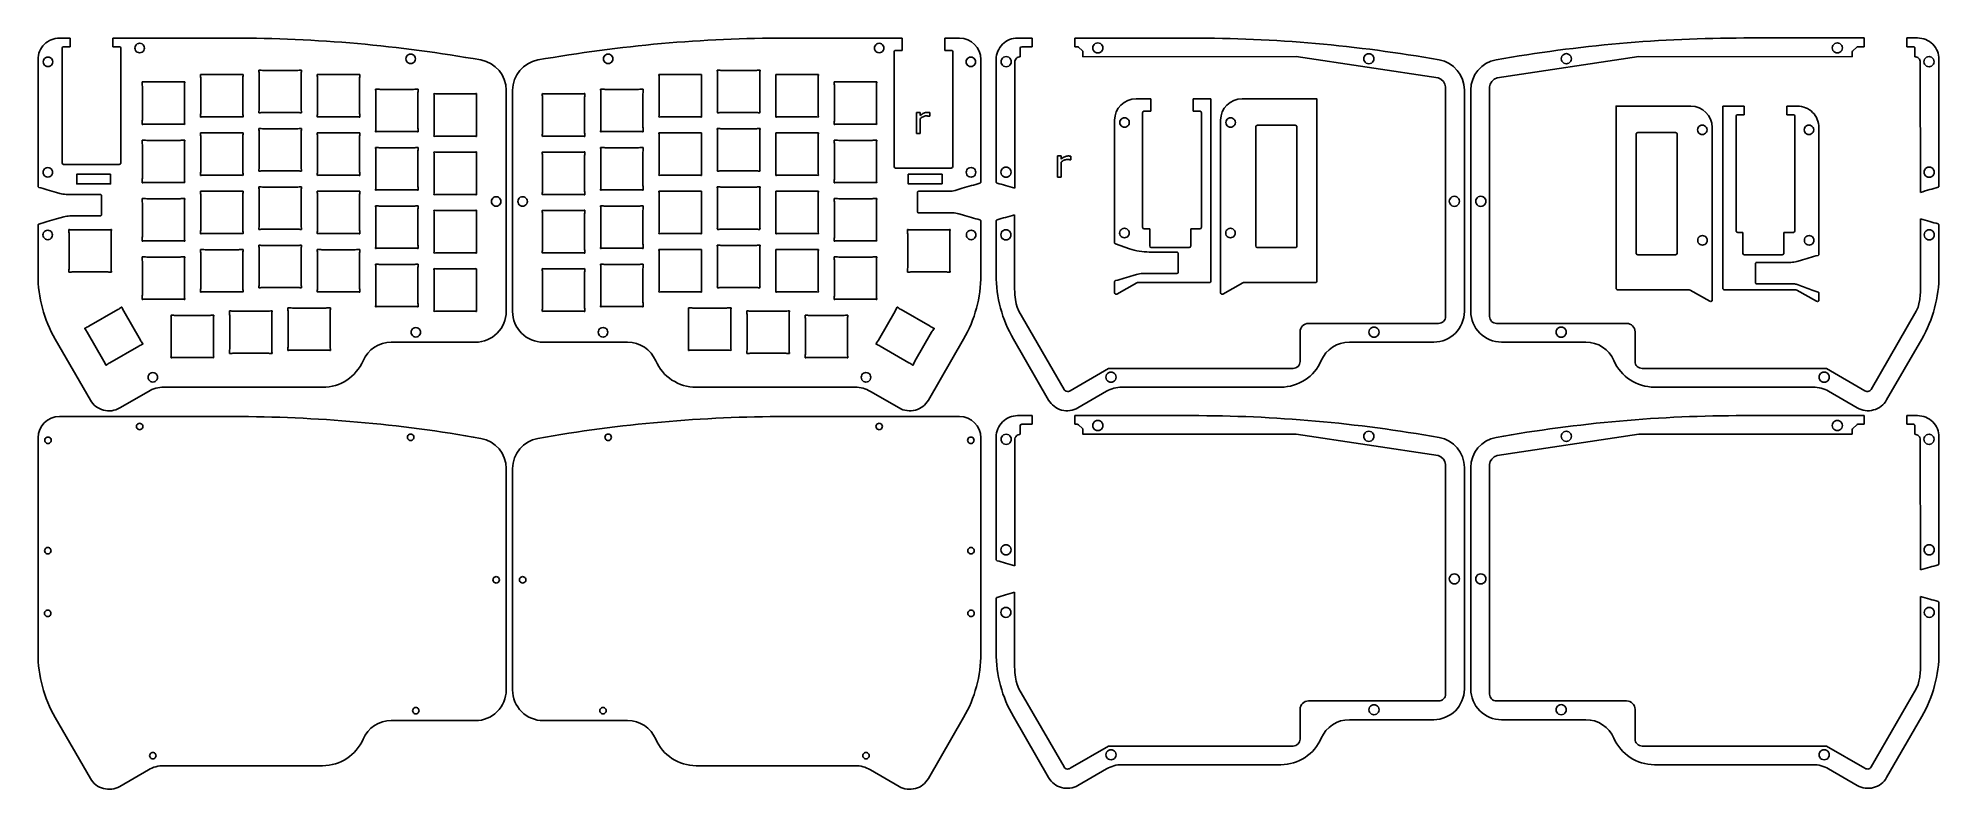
# Model space of a CAD drawing. Extents: x 0 to 620, y 0 to 245.
import ezdxf

# ---------------------------------------------------------------- set-up
doc = ezdxf.new("R2010")
doc.units = 0
doc.layers.add('Layer_1', color=7, linetype='CONTINUOUS')

msp = doc.modelspace()

# ---------------------------------------------------------------- linework, layer by layer
at = {"layer": 'Layer_1', "color": 7}
for points in [[(10.606527, 245.404871), (7.132143, 245.404871)], [(7.966534, 204.663455), (7.966534, 242.06335)], [(8.466532, 242.56333), (10.606527, 242.56333)], [(10.606527, 242.56333), (10.606527, 245.404871)], [(24.506488, 245.404871), (24.506488, 242.56333)], [(63.765335, 245.404871), (24.506488, 245.404871)], [(24.506488, 242.56333), (26.646479, 242.56333)], [(27.14648, 242.06335), (27.14648, 204.663455)], [(244.161178, 245.406342), (282.12124, 245.406342)], [(282.12124, 241.369066), (282.12124, 245.406342)], [(296.021207, 245.406342), (296.021207, 241.369066)], [(296.021207, 245.406342), (300.794386, 245.406342)], [(319.812744, 245.445716), (324.585944, 245.445716)], [(320.647135, 242.104182), (320.647135, 239.340709)], [(324.585944, 242.60418), (321.147133, 242.60418)], [(324.585944, 245.445716), (324.585944, 242.60418)], [(338.485921, 245.445716), (376.446002, 245.445716)], [(338.485921, 242.60418), (338.485921, 245.445716)], [(339.327104, 242.60418), (338.485921, 242.60418)], [(340.964573, 241.276286), (339.66576, 242.472029)], [(596.100623, 245.447179), (556.841728, 245.447179)], [(592.323157, 241.277747), (593.621968, 242.47349)], [(593.960626, 242.605643), (596.100623, 242.605643)], [(596.100623, 245.447179), (596.100623, 242.605643)], [(610.0006, 242.605643), (610.0006, 245.447179)], [(613.474987, 245.447179), (610.0006, 245.447179)], [(610.0006, 242.605643), (612.140597, 242.605643)], [(612.640595, 242.105643), (612.640595, 239.342172)], [(0.13216, 238.404886), (0.13216, 197.06503)], [(279.481235, 203.469154), (279.481235, 240.869065)], [(279.981241, 241.369066), (282.12124, 241.369066)], [(296.021207, 241.369066), (298.16118, 241.369066)], [(298.661186, 240.869065), (298.661186, 203.469154)], [(307.794376, 238.406357), (307.794376, 198.416917)], [(312.812753, 198.456262), (312.812753, 238.445728)], [(318.841129, 187.754094), (318.806625, 163.613179), (318.874572, 162.369639), (318.940348, 161.528504), (319.073166, 160.02599), (319.342916, 158.684184), (319.632248, 157.584816), (320.236468, 156.213668), (334.946114, 130.707531), (335.136198, 130.46467), (335.389025, 130.249406), (335.700535, 130.094043), (336.047033, 130.025304), (336.390514, 130.047264), (336.705921, 130.141033), (336.957989, 130.269435), (349.515658, 137.539036), (409.714134, 137.539036), (410.136591, 137.581554), (410.570305, 137.716041), (410.962343, 137.928687), (411.303163, 138.209833), (411.584304, 138.550668), (411.796957, 138.942701), (411.930492, 139.373336), (411.97396, 139.773227), (411.975018, 149.49395), (412.055065, 150.083017), (412.215834, 150.601494), (412.463899, 151.058826), (412.793051, 151.457843), (413.192071, 151.786984), (413.649394, 152.035057), (414.154533, 152.19169), (414.740389, 152.250666), (457.196573, 152.250692), (457.63613, 152.289057), (458.074971, 152.425132), (458.467007, 152.637777), (458.807825, 152.918923), (459.088968, 153.259732), (459.301622, 153.651791), (459.433863, 154.078272), (459.48573, 154.511765), (459.485702, 229.49977), (459.224411, 230.414282), (458.740155, 231.249205), (457.937739, 231.951284), (457.014768, 232.395828), (410.74475, 239.356981), (341.125916, 239.348302), (341.125916, 240.908437)], [(318.912307, 237.556589), (318.85348, 196.396431)], [(320.647135, 239.340709), (320.368063, 239.312655), (320.023727, 239.206028), (319.712168, 239.037193), (319.441968, 238.814459), (319.21985, 238.545359), (319.052499, 238.237067), (318.947245, 237.898026), (318.912307, 237.556589)], [(476.272961, 232.397289), (522.54298, 239.358444)], [(522.54298, 239.358444), (592.161812, 239.349766)], [(592.161812, 239.349771), (592.161812, 240.9099)], [(612.640595, 239.342172), (612.919667, 239.314118), (613.264003, 239.207489), (613.575562, 239.038653), (613.845762, 238.815919), (614.06788, 238.546823), (614.235231, 238.238531), (614.340485, 237.899486), (614.375423, 237.558052)], [(614.375423, 237.558052), (614.436192, 195.039253)], [(620.474977, 197.107286), (620.474977, 238.447189)], [(34.175491, 229.660743), (34.175491, 218.746251)], [(46.507713, 231.078484), (35.593232, 231.078484)], [(47.925454, 218.746251), (47.925454, 229.660743)], [(53.225474, 221.146256), (53.225474, 232.060746)], [(54.643215, 233.478487), (65.557696, 233.478487)], [(66.975437, 232.060746), (66.975437, 221.146256)], [(72.275454, 233.450732), (72.275454, 222.536242)], [(84.607679, 234.868473), (73.693198, 234.868473)], [(86.02542, 222.536242), (86.02542, 233.450732)], [(91.325442, 232.060746), (91.325442, 221.146256)], [(103.657662, 233.478487), (92.743181, 233.478487)], [(105.075404, 221.146256), (105.075404, 232.060746)], [(202.851099, 232.062206), (202.851099, 221.147711)], [(215.183327, 233.479945), (204.26884, 233.479945)], [(216.601065, 221.147711), (216.601065, 232.062206)], [(221.90109, 233.452206), (221.90109, 222.537724)], [(234.233312, 234.869947), (223.318831, 234.869947)], [(235.651053, 222.537724), (235.651053, 233.452206)], [(240.95108, 232.062206), (240.95108, 221.147711)], [(253.283301, 233.479947), (242.368816, 233.479947)], [(254.701042, 221.147711), (254.701042, 232.062206)], [(260.001066, 229.662209), (260.001066, 218.747733)], [(272.333289, 231.079947), (261.418807, 231.079947)], [(273.75103, 218.747733), (273.75103, 229.662209)], [(473.802029, 229.50123), (474.063318, 230.415742)], [(474.063318, 230.415742), (474.547575, 231.250666)], [(474.547575, 231.250666), (475.349991, 231.952747)], [(475.349991, 231.952747), (476.272961, 232.397289)], [(110.375428, 216.346246), (110.375428, 227.260741)], [(111.793164, 228.678482), (122.707648, 228.678482)], [(124.125387, 227.260741), (124.125387, 216.346246)], [(129.425404, 225.760741), (129.425404, 214.846246)], [(141.757629, 227.178482), (130.843145, 227.178482)], [(143.17537, 214.846246), (143.17537, 225.760741)], [(152.904927, 156.109924), (152.904927, 228.420857)], [(155.021563, 156.111352), (155.021563, 228.422334)], [(164.751126, 225.762207), (164.751126, 214.847727)], [(177.08335, 227.179948), (166.168867, 227.179948)], [(178.501091, 214.847727), (178.501091, 225.762207)], [(183.801113, 227.262209), (183.801113, 216.347727)], [(196.133341, 228.67995), (185.218854, 228.67995)], [(197.551079, 216.347727), (197.551079, 227.262209)], [(363.231907, 225.58076), (358.458706, 225.58076)], [(363.231907, 225.58076), (363.231907, 221.543482)], [(377.131885, 221.543482), (377.131885, 225.58076)], [(382.85209, 225.58076), (377.131885, 225.58076)], [(382.85209, 225.58076), (382.85209, 166.119047)], [(417.452036, 166.119047), (417.452036, 225.58076), (393.05865, 225.58076)], [(465.585692, 228.461692), (465.585692, 156.150644)], [(467.702038, 228.463155), (467.702038, 156.152126)], [(473.802, 154.51322), (473.802029, 229.50123)], [(35.593232, 217.32851), (46.507713, 217.32851)], [(65.557696, 219.728515), (54.643215, 219.728515)], [(73.693198, 221.118501), (84.607679, 221.118501)], [(92.743181, 219.728515), (103.657662, 219.728515)], [(204.26884, 219.72997), (215.183327, 219.72997)], [(223.318831, 221.119983), (234.233312, 221.119983)], [(242.368816, 219.72997), (253.283301, 219.72997)], [(261.418807, 217.329991), (272.333289, 217.329991)], [(351.458717, 218.580772), (351.458717, 178.591303)], [(360.591911, 221.043481), (360.591911, 183.64354)], [(363.231907, 221.543482), (361.091911, 221.543482)], [(379.271882, 221.543482), (377.131885, 221.543482)], [(379.771881, 183.64354), (379.771881, 221.043481)], [(386.058662, 218.580772), (386.058662, 162.276668)], [(515.085396, 163.739918), (515.085396, 223.201631), (539.478782, 223.201631)], [(549.890432, 223.201631), (549.890432, 163.739918)], [(549.890432, 223.201631), (556.909449, 223.201631)], [(554.269454, 219.860094), (554.269454, 182.460154)], [(556.909449, 220.360095), (554.769455, 220.360095)], [(556.909449, 223.201631), (556.909449, 220.360095)], [(570.809429, 220.360095), (570.809429, 223.201631)], [(570.809429, 223.201631), (574.283815, 223.201631)], [(572.949426, 220.360095), (570.809429, 220.360095)], [(573.449424, 182.460154), (573.449424, 219.860094)], [(46.507713, 212.028491), (35.593232, 212.028491)], [(53.225474, 213.010755), (53.225474, 202.096286)], [(65.557696, 214.428496), (54.643215, 214.428496)], [(66.975437, 202.096286), (66.975437, 213.010755)], [(72.275454, 214.400741), (72.275454, 203.486273)], [(84.607679, 215.818482), (73.693198, 215.818482)], [(86.02542, 203.486273), (86.02542, 214.400741)], [(91.325442, 202.096286), (91.325442, 213.010755)], [(92.743181, 214.428496), (103.657665, 214.428496)], [(105.075404, 213.010755), (105.075404, 202.096286)], [(122.707648, 214.928505), (111.793164, 214.928505)], [(130.843145, 213.428505), (141.757629, 213.428505)], [(166.168867, 213.429986), (177.08335, 213.429986)], [(185.218854, 214.929986), (196.133341, 214.929986)], [(202.851099, 213.01221), (202.851099, 202.097741)], [(215.183327, 214.429951), (204.26884, 214.429951)], [(216.601065, 202.097741), (216.601065, 213.01221)], [(221.90109, 214.402223), (221.90109, 203.487728)], [(234.233312, 215.819964), (223.318831, 215.819964)], [(235.651053, 203.487728), (235.651053, 214.402223)], [(240.95108, 213.01221), (240.95108, 202.097741)], [(253.283301, 214.429951), (242.368816, 214.429951)], [(254.701042, 202.097741), (254.701042, 213.01221)], [(272.333289, 212.029946), (261.418807, 212.029946)], [(397.507538, 177.54579), (397.507538, 216.445728)], [(398.007536, 216.945729), (410.407516, 216.945729)], [(410.907517, 216.445728), (410.907517, 177.54579)], [(521.629916, 214.066599), (521.629916, 175.166661)], [(534.529896, 214.5666), (522.129916, 214.5666)], [(535.029894, 175.166661), (535.029894, 214.066599)], [(546.47877, 216.201643), (546.47877, 159.897539)], [(581.283806, 216.201643), (581.283806, 174.861734)], [(34.175491, 210.61075), (34.175491, 199.696281)], [(47.925454, 199.696281), (47.925454, 210.61075)], [(110.375428, 197.296276), (110.375428, 208.210771)], [(111.793164, 209.628512), (122.707648, 209.628512)], [(124.125387, 208.210771), (124.125387, 197.296276)], [(129.425406, 195.796276), (129.425406, 206.710771)], [(130.843147, 208.128512), (141.757629, 208.128512)], [(143.17537, 206.710771), (143.17537, 195.796276)], [(164.751121, 206.712226), (164.751121, 195.797731)], [(177.083347, 208.129967), (166.168864, 208.129967)], [(178.501091, 195.797731), (178.501091, 206.712226)], [(183.801113, 208.212226), (183.801113, 197.297731)], [(196.133341, 209.629967), (185.218854, 209.629967)], [(197.551079, 197.297731), (197.551079, 208.212226)], [(260.001066, 210.612231), (260.001066, 199.697736)], [(273.75103, 199.697736), (273.75103, 210.612231)], [(26.646479, 204.163446), (8.466532, 204.163446)], [(54.643215, 200.678545), (65.557696, 200.678545)], [(73.693198, 202.068531), (84.607679, 202.068531)], [(103.657665, 200.678545), (92.743181, 200.678545)], [(204.26884, 200.68), (215.183327, 200.68)], [(223.318831, 202.069987), (234.233312, 202.069987)], [(242.368816, 200.68), (253.283301, 200.68)], [(298.16118, 202.969145), (279.981241, 202.969145)], [(6.141497, 195.005649), (7.296145, 194.667142)], [(9.265313, 194.384462), (20.471, 194.384462)], [(20.820996, 194.034471), (20.820996, 187.684481)], [(35.593232, 198.27854), (46.507713, 198.27854)], [(35.593232, 192.978521), (46.507713, 192.978521)], [(53.225474, 183.046264), (53.225474, 193.960785)], [(54.643215, 195.3785), (65.557696, 195.3785)], [(66.975437, 193.960785), (66.975437, 183.046264)], [(72.275454, 184.436276), (72.275454, 195.350771)], [(73.693198, 196.768512), (84.607679, 196.768512)], [(86.02542, 195.350771), (86.02542, 184.436276)], [(91.325442, 183.046264), (91.325442, 193.960759)], [(92.743181, 195.3785), (103.657665, 195.3785)], [(105.075404, 193.960759), (105.075404, 183.046264)], [(122.707648, 195.878535), (111.793164, 195.878535)], [(141.757629, 194.378535), (130.843147, 194.378535)], [(166.168864, 194.37999), (177.083347, 194.37999)], [(185.218854, 195.87999), (196.133341, 195.87999)], [(202.851099, 193.962214), (202.851099, 183.047745)], [(215.183327, 195.379981), (204.26884, 195.379981)], [(216.601065, 183.047745), (216.601065, 193.962214)], [(221.90109, 195.352227), (221.90109, 184.437758)], [(234.233312, 196.769968), (223.318831, 196.769968)], [(235.651053, 184.437758), (235.651053, 195.352227)], [(240.95108, 193.96224), (240.95108, 183.047745)], [(253.283301, 195.379981), (242.368816, 195.379981)], [(254.701042, 183.047745), (254.701042, 193.96224)], [(261.418807, 198.279995), (272.333289, 198.279995)], [(272.333289, 192.979976), (261.418807, 192.979976)], [(287.105533, 188.685954), (287.105533, 195.035918)], [(287.455523, 195.385934), (297.423681, 195.385934)], [(299.383471, 195.665863), (301.753658, 196.357086)], [(614.465633, 195.047878), (614.436192, 195.039147)], [(8.518949, 187.053292), (6.158599, 186.363313)], [(20.471, 187.334465), (10.483001, 187.334465)], [(34.175491, 180.646285), (34.175491, 191.560753)], [(47.925457, 191.560753), (47.925457, 180.646285)], [(110.375428, 178.246306), (110.375428, 189.160775)], [(111.793164, 190.578516), (122.707648, 190.578516)], [(124.125387, 189.160775), (124.125387, 178.246306)], [(129.425406, 176.746306), (129.425406, 187.660775)], [(130.843147, 189.078516), (141.757629, 189.078516)], [(143.17537, 187.660775), (143.17537, 176.746306)], [(164.751121, 187.662256), (164.751121, 176.747761)], [(177.083347, 189.079971), (166.168864, 189.079971)], [(178.501091, 176.747761), (178.501091, 187.662256)], [(183.801113, 189.16223), (183.801113, 178.247761)], [(196.133341, 190.579971), (185.218854, 190.579971)], [(197.551079, 178.247761), (197.551079, 189.16223)], [(260.001066, 191.562209), (260.001066, 180.647766)], [(273.75103, 180.647766), (273.75103, 191.562209)], [(298.63854, 188.335964), (287.455523, 188.335964)], [(301.766014, 187.714776), (300.602007, 188.05495)], [(614.44853, 186.405568), (614.481103, 163.614661)], [(0.13216, 184.303667), (0.13216, 168.078358)], [(10.250313, 181.375449), (10.250313, 170.461007)], [(22.582533, 182.793216), (11.668052, 182.793216)], [(24.000272, 170.461007), (24.000272, 181.375449)], [(65.557696, 181.628522), (54.643215, 181.628522)], [(84.607679, 183.018535), (73.693198, 183.018535)], [(103.657665, 181.628522), (92.743181, 181.628522)], [(204.26884, 181.630004), (215.183327, 181.630004)], [(223.318831, 183.020017), (234.233312, 183.020017)], [(242.368816, 181.630004), (253.283301, 181.630004)], [(283.926251, 181.376931), (283.926251, 170.462462)], [(296.258485, 182.794698), (285.343992, 182.794698)], [(297.676223, 170.462462), (297.676223, 181.376931)], [(307.794376, 185.65513), (307.794376, 168.079787)], [(312.812753, 168.119079), (312.812753, 185.694422)], [(361.091911, 183.143542), (362.907593, 183.143542)], [(362.907593, 177.54579), (362.907593, 183.143542)], [(376.307572, 183.143542), (379.271882, 183.143542)], [(376.307572, 183.143542), (376.307572, 177.54579)], [(554.769455, 181.960155), (556.434951, 181.960155)], [(556.434951, 181.960155), (556.434951, 175.166661)], [(569.83493, 181.960155), (572.949426, 181.960155)], [(569.83493, 175.166661), (569.83493, 181.960155)], [(620.474977, 168.120561), (620.474977, 184.345923)], [(46.507713, 179.228544), (35.593232, 179.228544)], [(46.507713, 173.928525), (35.593232, 173.928525)], [(53.225474, 174.910789), (53.225474, 163.99632)], [(65.557696, 176.32853), (54.643215, 176.32853)], [(66.975437, 163.99632), (66.975437, 174.910789)], [(72.275454, 176.300775), (72.275454, 165.386333)], [(84.607679, 177.718543), (73.693198, 177.718543)], [(86.02542, 165.386333), (86.02542, 176.300775)], [(91.325442, 174.910789), (91.325442, 163.99632)], [(103.657665, 176.32853), (92.743181, 176.32853)], [(105.075404, 163.99632), (105.075404, 174.910789)], [(122.707648, 176.828565), (111.793164, 176.828565)], [(141.757629, 175.328565), (130.843147, 175.328565)], [(166.168864, 175.33002), (177.083347, 175.33002)], [(185.218854, 176.83002), (196.133341, 176.83002)], [(202.851099, 174.912244), (202.851099, 163.997749)], [(215.183327, 176.329985), (204.26884, 176.329985)], [(216.601065, 163.997749), (216.601065, 174.912244)], [(221.90109, 176.30223), (221.90109, 165.387762)], [(234.233312, 177.719998), (223.318831, 177.719998)], [(235.651053, 165.387762), (235.651053, 176.30223)], [(240.95108, 174.912244), (240.95108, 163.997749)], [(253.283301, 176.329985), (242.368816, 176.329985)], [(254.701042, 163.997749), (254.701042, 174.912244)], [(261.418807, 179.229999), (272.333289, 179.229999)], [(272.333289, 173.92998), (261.418807, 173.92998)], [(356.274507, 176.648304), (351.747414, 178.205848)], [(371.797578, 175.560299), (362.78115, 175.560299)], [(375.807572, 177.045792), (363.407592, 177.045792)], [(372.147578, 168.860311), (372.147578, 175.210299)], [(410.407516, 177.045792), (398.007536, 177.045792)], [(522.129916, 174.666663), (534.529896, 174.666663)], [(556.934949, 174.666663), (569.334929, 174.666663)], [(11.668052, 169.043239), (22.582533, 169.043239)], [(34.175491, 172.510784), (34.175491, 161.596315)], [(47.925454, 161.596315), (47.925454, 172.510784)], [(110.375428, 159.19631), (110.375428, 170.110778)], [(111.793164, 171.528519), (122.707648, 171.528519)], [(124.125387, 170.110778), (124.125387, 159.19631)], [(129.425406, 168.610778), (129.425406, 157.69631)], [(141.757629, 170.02852), (130.843147, 170.02852)], [(143.17537, 157.69631), (143.17537, 168.610778)], [(164.751121, 168.612234), (164.751121, 157.697739)], [(177.083347, 170.029975), (166.168864, 170.029975)], [(178.501091, 157.697739), (178.501091, 168.612234)], [(183.801113, 170.112234), (183.801113, 159.197739)], [(196.133341, 171.529975), (185.218854, 171.529975)], [(197.551079, 159.197739), (197.551079, 170.112234)], [(260.001066, 172.512239), (260.001066, 161.597744)], [(273.75103, 161.597744), (273.75103, 172.512239)], [(285.343992, 169.044694), (296.258485, 169.044694)], [(357.487092, 167.889133), (358.651087, 168.229308)], [(360.614563, 168.510321), (371.797578, 168.510321)], [(560.594943, 171.83117), (560.594943, 165.481191)], [(572.150639, 172.181171), (560.944944, 172.181171)], [(575.274461, 172.80234), (574.119813, 172.463854)], [(54.643215, 162.578579), (65.557696, 162.578579)], [(73.693198, 163.968565), (84.607679, 163.968565)], [(92.743181, 162.578579), (103.657665, 162.578579)], [(204.26884, 162.580008), (215.183327, 162.580008)], [(223.318831, 163.969994), (234.233312, 163.969994)], [(242.368816, 162.580008), (253.283301, 162.580008)], [(351.458717, 165.829488), (351.458717, 162.276668)], [(358.698709, 165.490821), (352.203672, 161.840794)], [(382.352091, 165.619038), (359.18862, 165.619038)], [(386.803617, 161.840794), (393.298654, 165.490821)], [(393.788566, 165.619038), (416.952035, 165.619038)], [(538.748867, 163.239909), (515.585397, 163.239909)], [(545.733816, 159.461665), (539.238779, 163.111692)], [(550.39043, 163.239909), (573.553902, 163.239909)], [(560.944944, 165.131174), (573.305459, 165.131174)], [(574.043812, 163.111692), (580.538851, 159.461665)], [(579.138422, 163.124577), (580.995352, 162.485768)], [(581.283806, 162.100377), (581.283806, 159.897539)], [(614.347383, 161.529959), (614.214565, 160.027445)], [(614.413158, 162.371121), (614.347383, 161.529959)], [(614.481103, 163.614661), (614.413158, 162.371121)], [(16.699551, 151.309173), (26.15177, 156.766433)], [(28.088438, 156.247507), (33.545685, 146.795309)], [(35.593232, 160.178574), (46.507713, 160.178574)], [(75.005389, 156.250259), (64.090904, 156.250259)], [(81.725448, 155.860819), (81.725448, 144.94635)], [(94.057671, 157.27856), (83.143189, 157.27856)], [(95.475415, 144.94635), (95.475415, 155.860819)], [(122.707648, 157.778569), (111.793164, 157.778569)], [(130.843147, 156.278569), (141.757629, 156.278569)], [(166.168864, 156.279998), (177.083347, 156.279998)], [(185.218854, 157.779998), (196.133341, 157.779998)], [(212.451093, 155.862248), (212.451093, 144.947779)], [(224.783321, 157.279989), (213.868836, 157.279989)], [(226.201062, 144.947779), (226.201062, 155.862248)], [(243.835608, 156.251687), (232.921127, 156.251687)], [(261.418807, 160.180003), (272.333289, 160.180003)], [(279.838075, 156.248936), (274.380843, 146.796737)], [(291.226964, 151.310628), (281.774769, 156.767862)], [(613.051262, 156.215123), (598.341616, 130.708986)], [(613.655482, 157.586271), (613.051262, 156.215123)], [(613.944814, 158.68564), (613.655482, 157.586271)], [(614.214565, 160.027445), (613.944814, 158.68564)], [(21.637864, 139.920307), (16.180622, 149.372531)], [(43.625479, 153.460814), (43.625479, 142.546345)], [(55.957705, 154.878555), (45.04322, 154.878555)], [(57.375446, 142.546345), (57.375446, 153.460814)], [(62.673168, 154.832517), (62.673168, 143.918049)], [(76.42313, 143.918049), (76.42313, 154.832517)], [(231.503383, 154.833946), (231.503383, 143.919478)], [(245.253349, 143.919478), (245.253349, 154.833946)], [(250.551069, 153.462269), (250.551069, 142.547774)], [(262.883297, 154.88001), (251.968813, 154.88001)], [(264.301039, 142.547774), (264.301039, 153.462269)], [(286.288659, 139.921736), (291.745917, 149.37396)], [(473.853866, 154.079727), (473.802, 154.51322)], [(473.986108, 153.653246), (473.853866, 154.079727)], [(474.198762, 153.261214), (473.986108, 153.653246)], [(474.479905, 152.920378), (474.198762, 153.261214)], [(474.820723, 152.639232), (474.479905, 152.920378)], [(475.212759, 152.426587), (474.820723, 152.639232)], [(475.6516, 152.290512), (475.212759, 152.426587)], [(476.091157, 152.252147), (475.6516, 152.290512)], [(518.547341, 152.252121), (476.091157, 152.252147)], [(519.133197, 152.193145), (518.547341, 152.252121)], [(519.638336, 152.036512), (519.133197, 152.193145)], [(520.095659, 151.788466), (519.638336, 152.036512)], [(520.494679, 151.459298), (520.095659, 151.788466)], [(520.823831, 151.060281), (520.494679, 151.459298)], [(521.071896, 150.602949), (520.823831, 151.060281)], [(521.232665, 150.084499), (521.071896, 150.602949)], [(521.312632, 149.495405), (521.232665, 150.084499)], [(521.31377, 139.774708), (521.312712, 149.495405)], [(5.748999, 147.095875), (17.223904, 127.198684)], [(33.026756, 144.858615), (23.574532, 139.40138)], [(83.143189, 143.528609), (94.057671, 143.528609)], [(115.393949, 146.10996), (142.904952, 146.10996)], [(192.532558, 146.111388), (165.021541, 146.111388)], [(213.868836, 143.530038), (224.783321, 143.530038)], [(274.89977, 144.860043), (284.351992, 139.402809)], [(302.177546, 147.097304), (290.702614, 127.200113)], [(329.904515, 127.239378), (318.429597, 147.136596)], [(455.585707, 146.15068), (428.074669, 146.15068)], [(477.702023, 146.152135), (505.213061, 146.152135)], [(603.383215, 127.24086), (614.858133, 147.138051)], [(45.04322, 141.128604), (55.957705, 141.128604)], [(64.090904, 142.500308), (75.005389, 142.500308)], [(232.921127, 142.501737), (243.835608, 142.501737)], [(251.968813, 141.130033), (262.883297, 141.130033)], [(521.357238, 139.374791), (521.31377, 139.774708)], [(521.490773, 138.944156), (521.357238, 139.374791)], [(521.703427, 138.552123), (521.490773, 138.944156)], [(521.984567, 138.211314), (521.703427, 138.552123)], [(522.325387, 137.930168), (521.984567, 138.211314)], [(522.717425, 137.717497), (522.325387, 137.930168)], [(523.15114, 137.583009), (522.717425, 137.717497)], [(523.573596, 137.540491), (523.15114, 137.583009)], [(583.772073, 137.540491), (523.573596, 137.540491)], [(596.329741, 130.27089), (583.772073, 137.540491)], [(41.159, 131.398329), (93.017715, 131.398329)], [(266.767525, 131.399758), (214.908793, 131.399758)], [(405.698413, 131.43905), (353.839638, 131.43905)], [(527.589317, 131.440505), (579.448092, 131.440505)], [(598.151532, 130.466152), (597.898705, 130.250861)], [(598.341616, 130.708986), (598.151532, 130.466152)], [(26.794762, 124.637654), (36.148972, 130.052793)], [(281.131753, 124.639109), (271.777559, 130.054222)], [(348.829607, 130.093514), (339.475387, 124.678374)], [(584.458123, 130.094969), (593.812343, 124.67983)], [(596.581809, 130.142488), (596.329741, 130.27089)], [(596.897213, 130.048693), (596.581809, 130.142488)], [(597.240697, 130.026759), (596.897213, 130.04872)], [(597.587195, 130.095498), (597.240697, 130.026759)], [(597.898705, 130.250861), (597.587195, 130.095498)], [(7.132136, 121.841951), (63.765379, 121.841951)], [(300.794588, 121.843412), (244.161346, 121.843412)], [(319.812744, 122.149756), (324.585944, 122.149756)], [(320.647135, 118.808222), (320.647135, 116.044749)], [(324.585944, 119.308221), (321.147133, 119.308221)], [(324.585944, 122.149756), (324.585944, 119.308221)], [(338.485921, 122.149756), (376.446002, 122.149756)], [(338.485921, 119.308221), (338.485921, 122.149756)], [(339.327104, 119.308221), (338.485921, 119.308221)], [(340.964573, 117.980326), (339.66576, 119.176069)], [(596.100623, 122.151219), (556.841728, 122.151219)], [(592.323157, 117.981787), (593.621968, 119.17753)], [(593.960626, 119.309684), (596.100623, 119.309684)], [(596.100623, 122.151219), (596.100623, 119.309684)], [(610.0006, 119.309684), (610.0006, 122.151219)], [(613.474987, 122.151219), (610.0006, 122.151219)], [(610.0006, 119.309684), (612.140597, 119.309684)], [(612.640595, 118.809683), (612.640595, 116.046212)], [(0.132148, 44.515346), (0.132148, 114.841963)], [(307.794576, 44.516827), (307.794576, 114.843426)], [(312.812753, 75.160302), (312.812753, 115.149768)], [(318.841129, 64.458135), (318.806625, 40.317219), (318.874572, 39.073679), (318.940348, 38.232544), (319.073166, 36.73003), (319.342916, 35.388225), (319.632248, 34.288856), (320.236468, 32.917708), (334.946114, 7.411571), (335.136198, 7.168711), (335.389025, 6.953446), (335.700535, 6.798083), (336.047033, 6.729344), (336.390514, 6.751305), (336.705921, 6.845073), (336.957989, 6.973475), (349.515658, 14.243076), (409.714134, 14.243076), (410.136591, 14.285594), (410.570305, 14.420082), (410.962343, 14.632727), (411.303163, 14.913873), (411.584304, 15.254708), (411.796957, 15.646741), (411.930492, 16.077376), (411.97396, 16.477267), (411.975018, 26.19799), (412.055065, 26.787057), (412.215834, 27.305534), (412.463899, 27.762866), (412.793051, 28.161883), (413.192071, 28.491024), (413.649394, 28.739097), (414.154533, 28.89573), (414.740389, 28.954706), (457.196573, 28.954732), (457.63613, 28.993097), (458.074971, 29.129172), (458.467007, 29.341817), (458.807825, 29.622963), (459.088968, 29.963772), (459.301622, 30.355831), (459.433863, 30.782312), (459.48573, 31.215805), (459.485702, 106.20381), (459.224411, 107.118322), (458.740155, 107.953245), (457.937739, 108.655324), (457.014768, 109.099868), (410.74475, 116.061021), (341.125916, 116.052343), (341.125916, 117.612477)], [(318.912307, 114.260629), (318.85348, 73.100471)], [(320.647135, 116.044749), (320.368063, 116.016695), (320.023727, 115.910068), (319.712168, 115.741233), (319.441968, 115.518499), (319.21985, 115.2494), (319.052499, 114.941108), (318.947245, 114.602066), (318.912307, 114.260629)], [(476.272961, 109.101329), (522.54298, 116.062484)], [(522.54298, 116.062484), (592.161812, 116.053806)], [(592.161812, 116.053811), (592.161812, 117.61394)], [(612.640595, 116.046212), (612.919667, 116.018158), (613.264003, 115.911529), (613.575562, 115.742693), (613.845762, 115.519959), (614.06788, 115.250863), (614.235231, 114.942571), (614.340485, 114.603526), (614.375423, 114.262093)], [(614.375423, 114.262093), (614.436192, 71.743293)], [(620.474977, 73.811326), (620.474977, 115.151229)], [(473.802, 31.21726), (473.802029, 106.20527)], [(473.802029, 106.20527), (474.063318, 107.119783)], [(474.063318, 107.119783), (474.547575, 107.954706)], [(474.547575, 107.954706), (475.349991, 108.656787)], [(475.349991, 108.656787), (476.272961, 109.101329)], [(152.905043, 104.857932), (152.905043, 32.546938)], [(155.021681, 104.859393), (155.021681, 32.548393)], [(465.585692, 105.165732), (465.585692, 32.854685)], [(467.702038, 105.167195), (467.702038, 32.856166)], [(614.465633, 71.751918), (614.436192, 71.743187)], [(312.812753, 44.823119), (312.812753, 62.398462)], [(614.44853, 63.109608), (614.481103, 40.318701)], [(620.474977, 44.824601), (620.474977, 61.049963)], [(614.347383, 38.233999), (614.214565, 36.731486)], [(614.413158, 39.075161), (614.347383, 38.233999)], [(614.481103, 40.318701), (614.413158, 39.075161)], [(473.853866, 30.783768), (473.802, 31.21726)], [(613.051262, 32.919163), (598.341616, 7.413027)], [(613.655482, 34.290311), (613.051262, 32.919163)], [(613.944814, 35.38968), (613.655482, 34.290311)], [(614.214565, 36.731486), (613.944814, 35.38968)], [(473.986108, 30.357286), (473.853866, 30.783768)], [(474.198762, 29.965254), (473.986108, 30.357286)], [(474.479905, 29.624418), (474.198762, 29.965254)], [(474.820723, 29.343272), (474.479905, 29.624418)], [(475.212759, 29.130627), (474.820723, 29.343272)], [(475.6516, 28.994552), (475.212759, 29.130627)], [(476.091157, 28.956188), (475.6516, 28.994552)], [(518.547341, 28.956161), (476.091157, 28.956188)], [(519.133197, 28.897186), (518.547341, 28.956161)], [(519.638336, 28.740552), (519.133197, 28.897186)], [(520.095659, 28.492506), (519.638336, 28.740552)], [(520.494679, 28.163338), (520.095659, 28.492506)], [(520.823831, 27.764321), (520.494679, 28.163338)], [(521.071896, 27.306989), (520.823831, 27.764321)], [(521.232665, 26.788539), (521.071896, 27.306989)], [(521.312632, 26.199445), (521.232665, 26.788539)], [(521.31377, 16.478748), (521.312712, 26.199445)], [(17.223905, 3.635671), (5.748992, 23.532862)], [(142.905063, 22.546947), (115.39403, 22.546947)], [(165.021661, 22.548402), (192.532692, 22.548402)], [(290.702816, 3.637127), (302.177732, 23.534317)], [(329.904515, 3.943418), (318.429597, 23.840636)], [(455.585707, 22.85472), (428.074669, 22.85472)], [(477.702023, 22.856176), (505.213061, 22.856176)], [(603.383215, 3.9449), (614.858133, 23.842091)], [(521.357238, 16.078831), (521.31377, 16.478748)], [(521.490773, 15.648196), (521.357238, 16.078831)], [(521.703427, 15.256164), (521.490773, 15.648196)], [(521.984567, 14.915354), (521.703427, 15.256164)], [(522.325387, 14.634209), (521.984567, 14.915354)], [(522.717425, 14.421537), (522.325387, 14.634209)], [(523.15114, 14.287049), (522.717425, 14.421537)], [(523.573596, 14.244531), (523.15114, 14.287049)], [(583.772073, 14.244531), (523.573596, 14.244531)], [(596.329741, 6.97493), (583.772073, 14.244531)], [(36.148992, 6.48978), (26.794772, 1.074641)], [(93.017782, 7.835317), (41.159023, 7.835317)], [(214.908942, 7.836772), (266.767701, 7.836772)], [(271.77773, 6.491236), (281.13195, 1.076096)], [(348.829607, 6.797554), (339.475387, 1.382415)], [(405.698413, 8.14309), (353.839638, 8.14309)], [(527.589317, 8.144545), (579.448092, 8.144545)], [(584.458123, 6.799009), (593.812343, 1.38387)], [(596.581809, 6.846528), (596.329741, 6.97493)], [(596.897213, 6.752733), (596.581809, 6.846528)], [(597.240697, 6.730799), (596.897213, 6.75276)], [(597.587195, 6.799538), (597.240697, 6.730799)], [(597.898705, 6.954901), (597.587195, 6.799538)], [(598.151532, 7.170192), (597.898705, 6.954901)], [(598.341616, 7.413027), (598.151532, 7.170192)]]:
    msp.add_lwpolyline(points, dxfattribs=at)
for points in [[(347.625906, 242.198908)], [(588.961819, 242.200371)], [(317.712516, 237.704057)], [(436.060891, 238.678566)], [(500.526835, 238.680027)], [(618.875208, 237.705518)], [(356.25848, 217.839101)], [(390.858424, 217.839101)], [(541.679009, 215.459972)], [(579.584038, 215.459972)], [(23.805989, 200.929952), (12.756019, 200.929952), (12.756019, 197.789961), (23.805989, 197.789961)], [(295.17052, 197.791416), (284.120535, 197.791416), (284.120535, 200.931407), (295.17052, 200.931407)], [(317.660952, 201.625251)], [(618.926773, 201.626706)], [(463.985708, 192.1204)], [(472.602016, 192.121856)], [(317.631726, 181.175267)], [(356.206916, 181.760289)], [(390.806862, 181.760289)], [(618.955999, 181.176748)], [(410.407516, 177.045792)], [(522.129916, 174.666663)], [(541.730571, 179.38116)], [(579.635602, 179.38116)], [(393.788566, 165.619038)], [(538.748867, 163.239909)], [(437.752072, 149.400684)], [(498.835652, 149.40214)], [(351.93108, 134.689054)], [(584.656645, 134.690509)], [(347.625906, 118.902948)], [(588.961819, 118.904411)], [(317.712516, 114.408097)], [(436.060891, 115.382606)], [(500.526835, 115.384067)], [(618.875208, 114.409558)], [(317.660952, 78.329291)], [(618.926773, 78.330746)], [(463.985708, 68.824441)], [(472.602016, 68.825896)], [(317.631726, 57.879307)], [(618.955999, 57.880789)], [(437.752072, 26.104725)], [(498.835652, 26.10618)], [(351.93108, 11.393094)], [(584.656645, 11.39455)]]:
    msp.add_lwpolyline(points, close=True, dxfattribs=at)
at = {"layer": 'Layer_1', "color": 1}
for points in [[(286.803564, 221.15078), (287.969369, 221.15078)], [(286.803564, 214.224079), (286.803564, 221.15078)], [(287.969369, 221.15078), (287.969369, 220.127585)], [(287.969369, 219.141617), (287.969369, 214.224079)], [(291.125761, 219.879539), (291.063743, 219.879539)], [(291.125761, 221.07638), (291.125761, 219.879539)], [(287.969369, 214.224079), (286.803564, 214.224079)], [(332.827376, 206.927125), (333.993183, 206.927125)], [(332.827376, 200.000415), (332.827376, 206.927125)], [(333.993183, 206.927125), (333.993183, 205.903928)], [(333.993183, 204.917959), (333.993183, 200.000415)], [(337.149579, 205.655882), (337.087561, 205.655882)], [(337.149579, 206.852724), (337.149579, 205.655882)], [(333.993183, 200.000415), (332.827376, 200.000415)]]:
    msp.add_lwpolyline(points, dxfattribs=at)
at = {"layer": 'Layer_1', "color": 7}
for points in [[(0.13216, 238.404886), (0.13216, 240.261408), (0.869656, 242.041866), (2.182408, 243.354618)], [(2.182408, 243.354618), (3.49516, 244.667373), (5.275633, 245.404871), (7.132143, 245.404871)], [(7.966534, 242.06335), (7.966534, 242.195959), (8.019213, 242.323118), (8.112978, 242.416886)], [(8.112978, 242.416886), (8.206746, 242.510652), (8.333923, 242.56333), (8.466532, 242.56333)], [(26.646479, 242.56333), (26.779088, 242.56333), (26.906265, 242.510652), (27.000034, 242.416886)], [(27.000034, 242.416886), (27.093802, 242.323118), (27.14648, 242.195959), (27.14648, 242.06335)], [(32.519829, 240.814413), (32.040031, 241.091643), (31.744728, 241.603929), (31.745286, 242.158071)], [(31.745286, 242.158071), (31.744757, 242.712211), (32.040031, 243.22447), (32.519829, 243.5017)], [(32.519829, 243.5017), (32.999631, 243.77893), (33.590934, 243.77893), (34.070732, 243.5017)], [(34.070732, 243.5017), (34.550529, 243.22447), (34.845832, 242.712211), (34.845272, 242.158071)], [(34.845272, 242.158071), (34.845801, 241.603929), (34.550529, 241.091643), (34.070732, 240.814413)], [(63.765335, 245.404871), (90.88628, 245.404871), (117.954525, 243.016111), (144.6563, 238.266297)], [(163.270196, 238.267752), (189.971978, 243.017582), (217.040228, 245.406342), (244.161178, 245.406342)], [(273.081238, 242.159537), (273.081027, 242.713449), (273.376407, 243.225383), (273.856069, 243.502406)], [(273.856069, 240.816667), (273.376407, 241.093688), (273.081027, 241.605625), (273.081238, 242.159537)], [(273.856069, 243.502406), (274.335732, 243.779427), (274.926757, 243.779427), (275.40642, 243.502406)], [(275.40642, 243.502406), (275.886082, 243.225383), (276.181462, 242.713449), (276.181251, 242.159537)], [(276.181251, 242.159537), (276.181462, 241.605625), (275.886082, 241.093688), (275.40642, 240.816667)], [(300.794386, 245.406342), (304.660365, 245.406342), (307.794376, 242.272344), (307.794376, 238.406357)], [(314.863003, 243.395468), (313.55025, 242.082715), (312.812753, 240.302241), (312.812753, 238.445728)], [(319.812744, 245.445716), (317.956231, 245.445717), (316.175756, 244.70822), (314.863003, 243.395468)], [(321.147133, 242.60418), (320.870992, 242.60418), (320.647136, 242.380323), (320.647135, 242.104182)], [(339.66576, 242.472029), (339.573453, 242.55701), (339.452572, 242.604181), (339.327104, 242.60418)], [(345.150719, 243.628398), (344.640111, 243.333508), (344.325675, 242.788553), (344.325911, 242.198908)], [(344.325911, 242.198908), (344.325675, 241.609263), (344.640111, 241.064308), (345.150719, 240.769418)], [(346.801098, 243.628398), (346.29049, 243.923289), (345.661327, 243.923289), (345.150719, 243.628398)], [(347.625906, 242.198908), (347.626142, 242.788553), (347.311706, 243.333508), (346.801098, 243.628398)], [(346.801098, 240.769418), (347.311706, 241.064308), (347.626142, 241.609263), (347.625906, 242.198908)], [(457.337055, 238.307121), (430.635251, 243.056954), (403.566977, 245.445716), (376.446002, 245.445716)], [(556.841728, 245.447179), (529.720753, 245.447178), (502.652479, 243.058416), (475.950675, 238.308581)], [(586.486632, 243.629862), (585.976024, 243.334971), (585.661588, 242.790016), (585.661824, 242.200371)], [(585.661824, 242.200371), (585.661588, 241.610727), (585.976024, 241.065771), (586.486632, 240.770881)], [(588.137011, 243.629862), (587.626403, 243.924752), (586.99724, 243.924752), (586.486632, 243.629862)], [(588.961819, 242.200371), (588.962055, 242.790016), (588.647619, 243.334971), (588.137011, 243.629862)], [(588.137011, 240.770881), (588.647619, 241.065771), (588.962055, 241.610727), (588.961819, 242.200371)], [(593.960626, 242.605643), (593.835157, 242.605644), (593.714274, 242.558472), (593.621968, 242.47349)], [(612.49415, 242.459196), (612.400382, 242.552965), (612.273205, 242.605643), (612.140597, 242.605643)], [(612.640595, 242.105643), (612.640596, 242.238251), (612.587918, 242.365428), (612.49415, 242.459196)], [(618.424728, 243.39693), (617.111975, 244.709683), (615.3315, 245.44718), (613.474987, 245.447179)], [(620.474977, 238.447189), (620.474978, 240.303702), (619.737481, 242.084177), (618.424728, 243.39693)], [(1.831925, 237.663233), (1.831925, 238.216979), (2.127351, 238.728682), (2.606923, 239.005568)], [(2.606923, 236.320872), (2.127351, 236.597758), (1.831925, 237.109461), (1.831925, 237.663233)], [(2.606923, 239.005568), (3.086493, 239.282425), (3.677349, 239.282425), (4.156921, 239.005568)], [(4.156921, 236.320872), (3.677349, 236.044012), (3.086493, 236.044012), (2.606923, 236.320872)], [(4.156921, 239.005568), (4.636491, 238.728682), (4.931919, 238.216979), (4.931919, 237.663233)], [(4.931919, 237.663233), (4.931919, 237.109461), (4.636491, 236.597758), (4.156921, 236.320872)], [(34.070732, 240.814413), (33.590934, 240.537183), (32.999631, 240.537183), (32.519829, 240.814413)], [(120.954712, 237.294087), (120.474915, 237.571317), (120.179606, 238.083603), (120.180167, 238.637719)], [(120.180167, 238.637719), (120.179638, 239.191858), (120.474915, 239.704144), (120.954712, 239.981374)], [(120.954712, 239.981374), (121.434512, 240.258604), (122.025813, 240.258604), (122.505615, 239.981374)], [(122.505615, 237.294087), (122.025813, 237.016857), (121.434512, 237.016857), (120.954712, 237.294087)], [(122.505615, 239.981374), (122.985415, 239.704144), (123.280719, 239.191858), (123.28016, 238.637719)], [(123.28016, 238.637719), (123.280689, 238.083603), (122.985415, 237.571317), (122.505615, 237.294087)], [(144.6563, 238.266297), (149.428608, 237.417356), (152.90493, 233.26809), (152.904927, 228.420857)], [(155.021563, 228.422334), (155.021563, 233.269556), (158.497885, 237.418833), (163.270196, 238.267752)], [(184.646339, 238.639192), (184.646339, 239.192954), (184.941764, 239.704652), (185.421337, 239.981533)], [(185.421337, 237.29686), (184.941764, 237.573741), (184.646339, 238.085436), (184.646339, 238.639192)], [(185.421337, 239.981533), (185.900906, 240.258411), (186.491762, 240.258411), (186.971332, 239.981533)], [(186.971332, 237.29686), (186.491762, 237.019979), (185.900906, 237.019979), (185.421337, 237.29686)], [(186.971332, 239.981533), (187.450905, 239.704652), (187.74633, 239.192954), (187.74633, 238.639192)], [(187.74633, 238.639192), (187.74633, 238.085436), (187.450905, 237.573741), (186.971332, 237.29686)], [(275.40642, 240.816667), (274.926757, 240.539644), (274.335732, 240.539644), (273.856069, 240.816667)], [(279.481235, 240.869065), (279.481235, 241.001674), (279.53391, 241.128851), (279.627679, 241.22262)], [(279.627679, 241.22262), (279.721447, 241.316388), (279.848632, 241.369066), (279.981241, 241.369066)], [(298.16118, 241.369066), (298.293789, 241.369066), (298.420971, 241.316388), (298.514739, 241.22262)], [(298.514739, 241.22262), (298.60851, 241.128851), (298.661186, 241.001674), (298.661186, 240.869065)], [(302.994604, 237.664689), (302.994604, 238.21845), (303.290038, 238.730145), (303.769621, 239.007029)], [(303.769621, 236.322354), (303.290038, 236.599234), (302.994604, 237.11093), (302.994604, 237.664689)], [(303.769621, 239.007029), (304.249177, 239.283904), (304.840044, 239.283904), (305.3196, 239.007029)], [(305.3196, 236.322354), (304.840044, 236.045473), (304.249177, 236.045473), (303.769621, 236.322354)], [(305.3196, 239.007029), (305.799183, 238.730145), (306.094614, 238.21845), (306.094614, 237.664689)], [(306.094614, 237.664689), (306.094614, 237.11093), (305.799183, 236.599234), (305.3196, 236.322354)], [(315.237329, 239.133547), (314.726722, 238.838657), (314.412286, 238.293702), (314.412522, 237.704057)], [(314.412522, 237.704057), (314.412286, 237.114413), (314.726722, 236.569457), (315.237329, 236.274567)], [(316.887708, 239.133547), (316.3771, 239.428438), (315.747937, 239.428438), (315.237329, 239.133547)], [(315.237329, 236.274567), (315.747937, 235.979676), (316.3771, 235.979676), (316.887708, 236.274567)], [(317.712516, 237.704057), (317.712752, 238.293702), (317.398316, 238.838657), (316.887708, 239.133547)], [(316.887708, 236.274567), (317.398316, 236.569457), (317.712752, 237.114413), (317.712516, 237.704057)], [(341.125916, 240.908437), (341.125917, 241.048215), (341.067407, 241.181612), (340.964573, 241.276286)], [(345.150719, 240.769418), (345.661327, 240.474527), (346.29049, 240.474527), (346.801098, 240.769418)], [(433.585894, 240.107506), (433.075383, 239.812763), (432.760896, 239.268054), (432.760896, 238.678566)], [(432.760896, 238.678566), (432.760896, 238.089079), (433.075383, 237.54437), (433.585894, 237.249626)], [(435.235892, 240.107506), (434.725381, 240.40225), (434.096406, 240.40225), (433.585894, 240.107506)], [(433.585894, 237.249626), (434.096406, 236.954883), (434.725381, 236.954883), (435.235892, 237.249626)], [(436.060891, 238.678566), (436.060891, 239.268054), (435.746403, 239.812763), (435.235892, 240.107506)], [(435.235892, 237.249626), (435.746403, 237.54437), (436.060891, 238.089079), (436.060891, 238.678566)], [(465.585692, 228.461692), (465.585692, 233.308921), (462.109368, 237.458201), (457.337055, 238.307121)], [(475.950675, 238.308581), (471.178363, 237.459662), (467.70204, 233.310384), (467.702038, 228.463155)], [(498.051837, 240.108967), (497.541325, 239.814224), (497.226837, 239.269515), (497.226837, 238.680027)], [(497.226837, 238.680027), (497.226837, 238.090539), (497.541325, 237.54583), (498.051837, 237.251086)], [(499.701835, 240.108967), (499.191324, 240.403711), (498.562348, 240.403711), (498.051837, 240.108967)], [(498.051837, 237.251086), (498.562348, 236.956342), (499.191324, 236.956342), (499.701835, 237.251086)], [(500.526835, 238.680027), (500.526835, 239.269515), (500.212347, 239.814224), (499.701835, 240.108967)], [(499.701835, 237.251086), (500.212347, 237.54583), (500.526835, 238.090539), (500.526835, 238.680027)], [(586.486632, 240.770881), (586.99724, 240.475991), (587.626403, 240.475991), (588.137011, 240.770881)], [(592.323157, 241.277747), (592.220322, 241.183074), (592.161812, 241.049678), (592.161812, 240.9099)], [(616.400022, 239.135008), (615.889414, 238.840117), (615.574978, 238.295162), (615.575214, 237.705518)], [(615.575214, 237.705518), (615.574978, 237.115873), (615.889414, 236.570918), (616.400022, 236.276027)], [(618.050401, 239.135008), (617.539793, 239.429898), (616.91063, 239.429898), (616.400022, 239.135008)], [(616.400022, 236.276027), (616.91063, 235.981137), (617.539793, 235.981137), (618.050401, 236.276027)], [(618.875208, 237.705518), (618.875445, 238.295162), (618.561009, 238.840117), (618.050401, 239.135008)], [(618.050401, 236.276027), (618.561009, 236.570918), (618.875445, 237.115873), (618.875208, 237.705518)], [(34.104778, 231.149181), (34.082553, 231.126956), (34.072068, 231.095576), (34.076481, 231.064435)], [(34.076481, 231.064435), (34.142404, 230.599457), (34.175491, 230.130378), (34.175491, 229.660743)], [(34.189527, 231.177491), (34.158398, 231.181989), (34.127008, 231.171406), (34.104778, 231.149181)], [(35.593232, 231.078484), (35.123586, 231.078484), (34.654521, 231.111557), (34.189527, 231.177491)], [(47.911416, 231.177491), (47.446422, 231.111557), (46.977359, 231.078484), (46.507713, 231.078484)], [(47.996164, 231.149181), (47.973939, 231.171406), (47.942544, 231.18191), (47.911416, 231.177491)], [(47.925454, 229.660743), (47.925452, 230.130378), (47.958538, 230.599457), (48.024461, 231.064435)], [(48.024461, 231.064435), (48.02888, 231.095576), (48.018402, 231.126956), (47.996164, 231.149181)], [(53.126461, 233.464437), (53.122043, 233.495579), (53.13252, 233.526958), (53.154758, 233.549183)], [(53.225474, 232.060746), (53.225474, 232.53038), (53.192387, 232.999459), (53.126461, 233.464437)], [(53.154758, 233.549183), (53.176983, 233.571408), (53.208379, 233.581912), (53.239507, 233.577494)], [(53.239507, 233.577494), (53.704504, 233.51156), (54.173567, 233.478487), (54.643215, 233.478487)], [(65.557696, 233.478487), (66.027342, 233.478487), (66.496405, 233.51156), (66.961399, 233.577494)], [(66.961399, 233.577494), (66.992527, 233.581992), (67.02392, 233.571408), (67.04615, 233.549183)], [(67.07445, 233.464437), (67.008524, 232.999459), (66.975437, 232.53038), (66.975437, 232.060746)], [(67.04615, 233.549183), (67.068375, 233.526958), (67.078863, 233.495579), (67.07445, 233.464437)], [(72.204744, 234.939196), (72.182519, 234.916971), (72.172031, 234.885565), (72.176447, 234.85445)], [(72.176447, 234.85445), (72.24237, 234.389446), (72.275454, 233.920393), (72.275454, 233.450732)], [(72.289495, 234.96748), (72.258367, 234.971978), (72.226974, 234.961395), (72.204744, 234.939196)], [(73.693198, 234.868473), (73.22355, 234.868473), (72.754489, 234.901572), (72.289495, 234.96748)], [(86.011382, 234.96748), (85.546388, 234.901572), (85.077325, 234.868473), (84.607679, 234.868473)], [(86.096133, 234.939196), (86.073908, 234.961421), (86.04251, 234.971899), (86.011382, 234.96748)], [(86.02542, 233.450732), (86.02542, 233.920393), (86.058507, 234.389446), (86.124433, 234.85445)], [(86.124433, 234.85445), (86.128851, 234.885565), (86.118374, 234.916971), (86.096133, 234.939196)], [(91.254727, 233.549183), (91.232502, 233.526958), (91.222014, 233.495579), (91.22643, 233.464437)], [(91.22643, 233.464437), (91.292356, 232.999459), (91.325437, 232.53038), (91.325442, 232.060746)], [(91.339476, 233.577494), (91.30835, 233.581992), (91.27696, 233.571408), (91.254727, 233.549183)], [(92.743181, 233.478487), (92.273533, 233.478487), (91.804472, 233.51156), (91.339476, 233.577494)], [(105.061367, 233.577494), (104.596373, 233.51156), (104.127308, 233.478487), (103.657662, 233.478487)], [(105.146116, 233.549183), (105.123891, 233.571408), (105.092496, 233.581912), (105.061367, 233.577494)], [(105.075404, 232.060746), (105.075404, 232.53038), (105.10849, 232.999459), (105.174416, 233.464437)], [(105.174416, 233.464437), (105.178834, 233.495579), (105.168357, 233.526958), (105.146116, 233.549183)], [(202.780389, 233.550654), (202.758164, 233.528429), (202.747681, 233.497037), (202.752089, 233.465909)], [(202.752089, 233.465909), (202.818018, 233.000915), (202.851099, 232.531851), (202.851099, 232.062206)], [(202.865137, 233.578954), (202.834012, 233.583373), (202.802622, 233.572895), (202.780389, 233.550654)], [(204.26884, 233.479945), (203.799194, 233.479945), (203.330131, 233.513031), (202.865137, 233.578954)], [(216.587029, 233.578954), (216.122032, 233.513031), (215.652972, 233.479945), (215.183327, 233.479945)], [(216.671775, 233.550654), (216.64955, 233.572879), (216.618157, 233.583367), (216.587029, 233.578954)], [(216.601065, 232.062206), (216.601065, 232.531851), (216.634151, 233.000915), (216.700075, 233.465909)], [(216.700075, 233.465909), (216.704493, 233.497037), (216.694016, 233.528424), (216.671775, 233.550654)], [(221.83038, 234.940657), (221.808155, 234.918432), (221.797667, 234.887034), (221.80208, 234.855908)], [(221.80208, 234.855908), (221.868003, 234.390912), (221.90109, 233.921851), (221.90109, 233.452206)], [(221.915126, 234.968956), (221.883997, 234.973375), (221.852605, 234.962897), (221.83038, 234.940657)], [(223.318831, 234.869947), (222.849185, 234.869947), (222.380122, 234.903033), (221.915126, 234.968956)], [(235.637017, 234.968956), (235.172021, 234.903033), (234.70296, 234.869947), (234.233312, 234.869947)], [(235.721766, 234.940657), (235.699541, 234.962882), (235.668146, 234.97337), (235.637017, 234.968956)], [(235.651053, 233.452206), (235.651053, 233.921851), (235.68414, 234.390912), (235.750066, 234.855908)], [(235.750066, 234.855908), (235.754484, 234.887034), (235.744007, 234.918424), (235.721766, 234.940657)], [(240.880365, 233.550657), (240.85814, 233.528432), (240.847658, 233.497037), (240.852066, 233.465909)], [(240.852066, 233.465909), (240.917994, 233.000915), (240.95108, 232.531851), (240.95108, 232.062206)], [(240.965111, 233.57896), (240.933983, 233.583378), (240.902598, 233.572901), (240.880365, 233.550657)], [(242.368816, 233.479947), (241.899171, 233.479947), (241.430108, 233.513033), (240.965111, 233.57896)], [(254.687006, 233.57896), (254.222009, 233.513033), (253.752949, 233.479947), (253.283301, 233.479947)], [(254.771754, 233.550657), (254.749529, 233.572882), (254.718134, 233.583373), (254.687006, 233.57896)], [(254.701042, 232.062206), (254.701044, 232.531851), (254.73413, 233.000915), (254.800054, 233.465909)], [(254.800054, 233.465909), (254.804473, 233.497037), (254.793995, 233.528427), (254.771754, 233.550657)], [(259.930356, 231.150657), (259.908131, 231.128432), (259.897643, 231.097039), (259.902057, 231.065911)], [(259.902057, 231.065911), (259.96798, 230.600917), (260.001066, 230.131854), (260.001066, 229.662209)], [(260.015102, 231.178957), (259.983974, 231.183376), (259.952584, 231.172898), (259.930356, 231.150657)], [(261.418807, 231.079947), (260.949162, 231.079947), (260.480096, 231.113034), (260.015102, 231.178957)], [(273.737007, 231.178957), (273.272003, 231.113034), (272.80295, 231.079947), (272.333289, 231.079947)], [(273.821753, 231.150657), (273.799528, 231.172882), (273.768122, 231.18337), (273.737007, 231.178957)], [(273.75103, 229.662209), (273.75103, 230.131854), (273.784129, 230.600917), (273.850037, 231.065911)], [(273.850037, 231.065911), (273.854535, 231.097039), (273.843952, 231.12843), (273.821753, 231.150657)], [(110.276413, 228.664459), (110.271994, 228.695571), (110.282472, 228.726951), (110.304713, 228.749202)], [(110.375428, 227.260741), (110.375428, 227.730402), (110.342337, 228.199454), (110.276413, 228.664459)], [(110.304713, 228.749202), (110.326938, 228.771427), (110.358331, 228.781907), (110.389459, 228.777486)], [(110.389459, 228.777486), (110.854455, 228.711581), (111.323516, 228.678482), (111.793164, 228.678482)], [(122.707648, 228.678482), (123.177293, 228.678482), (123.646357, 228.711581), (124.11135, 228.777486)], [(124.11135, 228.777486), (124.142479, 228.781984), (124.173869, 228.771401), (124.196099, 228.749202)], [(124.224396, 228.664459), (124.158473, 228.199454), (124.125387, 227.730402), (124.125387, 227.260741)], [(124.196099, 228.749202), (124.218324, 228.726977), (124.228812, 228.695571), (124.224396, 228.664459)], [(129.354695, 227.249205), (129.33247, 227.22698), (129.321981, 227.195574), (129.326394, 227.164433)], [(129.326394, 227.164433), (129.39232, 226.699455), (129.425404, 226.230378), (129.425404, 225.760741)], [(129.43944, 227.277489), (129.408313, 227.281987), (129.376925, 227.271403), (129.354695, 227.249205)], [(130.843145, 227.178482), (130.3735, 227.178482), (129.904437, 227.211555), (129.43944, 227.277489)], [(143.161334, 227.277489), (142.696336, 227.211555), (142.227274, 227.178482), (141.757629, 227.178482)], [(143.246079, 227.249205), (143.223854, 227.27143), (143.192458, 227.281907), (143.161334, 227.277489)], [(143.17537, 225.760741), (143.17537, 226.230378), (143.208452, 226.699455), (143.274376, 227.164433)], [(143.274376, 227.164433), (143.278795, 227.195574), (143.268318, 227.226953), (143.246079, 227.249205)], [(164.680416, 227.250657), (164.658191, 227.228432), (164.647704, 227.197037), (164.652114, 227.165912)], [(164.652114, 227.165912), (164.71804, 226.700915), (164.751126, 226.231852), (164.751126, 225.762207)], [(164.765165, 227.278957), (164.734034, 227.283376), (164.702645, 227.272898), (164.680416, 227.250657)], [(166.168867, 227.179948), (165.699222, 227.179948), (165.230162, 227.213031), (164.765165, 227.278957)], [(178.487055, 227.278957), (178.022061, 227.213031), (177.552995, 227.179948), (177.08335, 227.179948)], [(178.571804, 227.250657), (178.549579, 227.272882), (178.518183, 227.28337), (178.487055, 227.278957)], [(178.501091, 225.762207), (178.501091, 226.231852), (178.534177, 226.700915), (178.600101, 227.165912)], [(178.600101, 227.165912), (178.604519, 227.197037), (178.594042, 227.228427), (178.571804, 227.250657)], [(183.730403, 228.750657), (183.708178, 228.728432), (183.69769, 228.697037), (183.702106, 228.665911)], [(183.702106, 228.665911), (183.768027, 228.200918), (183.801113, 227.731854), (183.801113, 227.262209)], [(183.815149, 228.778957), (183.784021, 228.783376), (183.752633, 228.772898), (183.730403, 228.750657)], [(185.218854, 228.67995), (184.749209, 228.67995), (184.280146, 228.713034), (183.815149, 228.778957)], [(197.537043, 228.778957), (197.072047, 228.713034), (196.602984, 228.67995), (196.133341, 228.67995)], [(197.621789, 228.750657), (197.599564, 228.772882), (197.568169, 228.78337), (197.537043, 228.778957)], [(197.551079, 227.262209), (197.551079, 227.731854), (197.584163, 228.200918), (197.650089, 228.665911)], [(197.650089, 228.665911), (197.654508, 228.697037), (197.64403, 228.728427), (197.621789, 228.750657)], [(358.458706, 225.58076), (354.592719, 225.58076), (351.458718, 222.446759), (351.458717, 218.580772)], [(393.05865, 225.58076), (389.192664, 225.58076), (386.058663, 222.446759), (386.058662, 218.580772)], [(34.076481, 217.342559), (34.072062, 217.311418), (34.08254, 217.280038), (34.104775, 217.257787)], [(34.175491, 218.746251), (34.175491, 218.276616), (34.142404, 217.807537), (34.076481, 217.342559)], [(34.104775, 217.257787), (34.127, 217.235562), (34.158398, 217.225084), (34.189527, 217.229503)], [(34.189527, 217.229503), (34.654521, 217.295437), (35.123586, 217.32851), (35.593232, 217.32851)], [(46.507713, 217.32851), (46.977359, 217.32851), (47.446422, 217.295437), (47.911416, 217.229503)], [(47.911416, 217.229503), (47.942544, 217.225005), (47.973934, 217.235588), (47.996164, 217.257787)], [(48.024461, 217.342559), (47.958538, 217.807537), (47.925452, 218.276616), (47.925454, 218.746251)], [(47.996164, 217.257787), (48.018389, 217.280012), (48.028877, 217.311418), (48.024461, 217.342559)], [(53.154764, 219.657792), (53.132539, 219.680017), (53.122051, 219.711423), (53.126461, 219.742538)], [(53.126461, 219.742538), (53.192387, 220.207542), (53.225474, 220.676595), (53.225474, 221.146256)], [(53.239507, 219.629508), (53.208381, 219.62501), (53.176991, 219.635593), (53.154764, 219.657792)], [(54.643215, 219.728515), (54.173567, 219.728515), (53.704504, 219.695416), (53.239507, 219.629508)], [(66.961399, 219.629508), (66.496405, 219.695416), (66.027342, 219.728515), (65.557696, 219.728515)], [(67.04615, 219.657792), (67.023925, 219.635567), (66.992527, 219.625089), (66.961399, 219.629508)], [(66.975437, 221.146256), (66.975437, 220.676595), (67.008524, 220.207542), (67.07445, 219.742538)], [(67.07445, 219.742538), (67.078868, 219.711423), (67.068391, 219.680017), (67.04615, 219.657792)], [(72.176447, 221.132551), (72.172028, 221.101409), (72.182506, 221.07003), (72.204744, 221.047805)], [(72.275454, 222.536242), (72.275454, 222.066608), (72.242373, 221.597555), (72.176447, 221.132551)], [(72.204744, 221.047805), (72.226969, 221.02558), (72.258367, 221.015076), (72.289495, 221.019494)], [(72.289495, 221.019494), (72.754489, 221.085428), (73.22355, 221.118501), (73.693198, 221.118501)], [(84.607679, 221.118501), (85.077325, 221.118501), (85.546388, 221.085428), (86.011382, 221.019494)], [(86.011382, 221.019494), (86.04251, 221.014996), (86.0739, 221.02558), (86.09613, 221.047805)], [(86.124433, 221.132551), (86.058507, 221.597555), (86.02542, 222.066608), (86.02542, 222.536242)], [(86.09613, 221.047805), (86.118355, 221.07003), (86.128843, 221.101409), (86.124433, 221.132551)], [(91.22643, 219.742538), (91.222011, 219.711423), (91.232489, 219.680017), (91.254727, 219.657792)], [(91.325442, 221.146256), (91.325442, 220.676595), (91.292356, 220.207542), (91.22643, 219.742538)], [(91.254727, 219.657792), (91.276952, 219.635567), (91.30835, 219.625089), (91.339476, 219.629508)], [(91.339476, 219.629508), (91.804472, 219.695416), (92.273533, 219.728515), (92.743181, 219.728515)], [(103.657662, 219.728515), (104.127308, 219.728515), (104.596373, 219.695416), (105.061367, 219.629508)], [(105.061367, 219.629508), (105.092496, 219.62501), (105.123886, 219.635593), (105.146116, 219.657792)], [(105.174416, 219.742538), (105.10849, 220.207542), (105.075404, 220.676595), (105.075404, 221.146256)], [(105.146116, 219.657792), (105.168341, 219.680017), (105.178826, 219.711423), (105.174416, 219.742538)], [(202.752089, 219.744019), (202.74767, 219.712878), (202.758148, 219.681499), (202.780389, 219.659274)], [(202.851099, 221.147711), (202.851099, 220.678077), (202.818018, 220.209024), (202.752089, 219.744019)], [(202.780389, 219.659274), (202.802614, 219.637049), (202.834012, 219.626571), (202.865137, 219.630963)], [(202.865137, 219.630963), (203.330131, 219.696897), (203.799194, 219.72997), (204.26884, 219.72997)], [(215.183327, 219.72997), (215.652972, 219.72997), (216.122032, 219.696897), (216.587029, 219.630963)], [(216.587029, 219.630963), (216.618157, 219.626465), (216.649547, 219.637049), (216.671775, 219.659274)], [(216.700075, 219.744019), (216.634151, 220.209024), (216.601065, 220.678077), (216.601065, 221.147711)], [(216.671775, 219.659274), (216.694, 219.681499), (216.704488, 219.712878), (216.700075, 219.744019)], [(221.80208, 221.134006), (221.797661, 221.102891), (221.808139, 221.071485), (221.83038, 221.04926)], [(221.90109, 222.537724), (221.90109, 222.068063), (221.868003, 221.59901), (221.80208, 221.134006)], [(221.83038, 221.04926), (221.852605, 221.027035), (221.883997, 221.016557), (221.915126, 221.020976)], [(221.915126, 221.020976), (222.380122, 221.086884), (222.849185, 221.119983), (223.318831, 221.119983)], [(234.233312, 221.119983), (234.70296, 221.119983), (235.172021, 221.086884), (235.637017, 221.020976)], [(235.637017, 221.020976), (235.668146, 221.016478), (235.699533, 221.027061), (235.721763, 221.04926)], [(235.750066, 221.134006), (235.68414, 221.59901), (235.651053, 222.068063), (235.651053, 222.537724)], [(235.721763, 221.04926), (235.743988, 221.071485), (235.754476, 221.102891), (235.750066, 221.134006)], [(240.852066, 219.744019), (240.847647, 219.712878), (240.858125, 219.681499), (240.880368, 219.659274)], [(240.95108, 221.147711), (240.95108, 220.678077), (240.917994, 220.209024), (240.852066, 219.744019)], [(240.880368, 219.659274), (240.902593, 219.637049), (240.933983, 219.626571), (240.965111, 219.630963)], [(240.965111, 219.630963), (241.430108, 219.696897), (241.899171, 219.72997), (242.368816, 219.72997)], [(253.283301, 219.72997), (253.752949, 219.72997), (254.222009, 219.696897), (254.687006, 219.630963)], [(254.687006, 219.630963), (254.718134, 219.626465), (254.749524, 219.637049), (254.771754, 219.659274)], [(254.800054, 219.744019), (254.73413, 220.209024), (254.701044, 220.678077), (254.701042, 221.147711)], [(254.771754, 219.659274), (254.793979, 219.681499), (254.804467, 219.712878), (254.800054, 219.744019)], [(259.902057, 217.344014), (259.897638, 217.312899), (259.908116, 217.281493), (259.930356, 217.259268)], [(260.001066, 218.747733), (260.001066, 218.278071), (259.96798, 217.809019), (259.902057, 217.344014)], [(259.930356, 217.259268), (259.952581, 217.237043), (259.983974, 217.226566), (260.015102, 217.230958)], [(260.015102, 217.230958), (260.480096, 217.296892), (260.949162, 217.329991), (261.418807, 217.329991)], [(272.333289, 217.329991), (272.80295, 217.329991), (273.272003, 217.296892), (273.737007, 217.230958)], [(273.737007, 217.230958), (273.768122, 217.22646), (273.799502, 217.237043), (273.821753, 217.259268)], [(273.850037, 217.344014), (273.784129, 217.809019), (273.75103, 218.278071), (273.75103, 218.747733)], [(273.821753, 217.259268), (273.843978, 217.281493), (273.854456, 217.312899), (273.850037, 217.344014)], [(353.933484, 219.181439), (353.453913, 218.904558), (353.158485, 218.392862), (353.158485, 217.839101)], [(353.158485, 217.839101), (353.158485, 217.28534), (353.453913, 216.773644), (353.933484, 216.496764)], [(355.483481, 219.181439), (355.00391, 219.458319), (354.413055, 219.458319), (353.933484, 219.181439)], [(356.25848, 217.839101), (356.25848, 218.392862), (355.963052, 218.904558), (355.483481, 219.181439)], [(355.483481, 216.496764), (355.963052, 216.773644), (356.25848, 217.28534), (356.25848, 217.839101)], [(360.738357, 221.397035), (360.644589, 221.303266), (360.591911, 221.176089), (360.591911, 221.043481)], [(361.091911, 221.543482), (360.959302, 221.543482), (360.832125, 221.490803), (360.738357, 221.397035)], [(379.625435, 221.397035), (379.531667, 221.490803), (379.40449, 221.543482), (379.271882, 221.543482)], [(379.771881, 221.043481), (379.771881, 221.176089), (379.719203, 221.303266), (379.625435, 221.397035)], [(388.532976, 219.182746), (388.053175, 218.905517), (387.757869, 218.393235), (387.75843, 217.839101)], [(387.75843, 217.839101), (387.757869, 217.284967), (388.053175, 216.772686), (388.532976, 216.495457)], [(390.083879, 219.182746), (389.604078, 219.459975), (389.012777, 219.459975), (388.532976, 219.182746)], [(390.858424, 217.839101), (390.858985, 218.393235), (390.56368, 218.905517), (390.083879, 219.182746)], [(390.083879, 216.495457), (390.56368, 216.772686), (390.858985, 217.284967), (390.858424, 217.839101)], [(539.478782, 223.201631), (543.344769, 223.20163), (546.47877, 220.067629), (546.47877, 216.201643)], [(554.4159, 220.213648), (554.322132, 220.11988), (554.269453, 219.992703), (554.269454, 219.860094)], [(554.769455, 220.360095), (554.636846, 220.360095), (554.509669, 220.307417), (554.4159, 220.213648)], [(573.302978, 220.213648), (573.20921, 220.307416), (573.082034, 220.360095), (572.949426, 220.360095)], [(573.449424, 219.860094), (573.449424, 219.992702), (573.396746, 220.119879), (573.302978, 220.213648)], [(579.233556, 221.151382), (577.920803, 222.464135), (576.140328, 223.201631), (574.283815, 223.201631)], [(581.283806, 216.201643), (581.283806, 218.058155), (580.546309, 219.83863), (579.233556, 221.151382)], [(34.104778, 212.099187), (34.082553, 212.076962), (34.072068, 212.045583), (34.076481, 212.014441)], [(34.076481, 212.014441), (34.142404, 211.549463), (34.175491, 211.080384), (34.175491, 210.61075)], [(34.189527, 212.127498), (34.158398, 212.131996), (34.127008, 212.121412), (34.104778, 212.099187)], [(35.593232, 212.028491), (35.123586, 212.028491), (34.654521, 212.061564), (34.189527, 212.127498)], [(47.911416, 212.127498), (47.446422, 212.061564), (46.977359, 212.028491), (46.507713, 212.028491)], [(47.996164, 212.099187), (47.973939, 212.121412), (47.942544, 212.131916), (47.911416, 212.127498)], [(47.925454, 210.61075), (47.925454, 211.080384), (47.958541, 211.549463), (48.024467, 212.014441)], [(48.024467, 212.014441), (48.028885, 212.045583), (48.018381, 212.076962), (47.996164, 212.099187)], [(53.154764, 214.499192), (53.132539, 214.476967), (53.122051, 214.445588), (53.126461, 214.414446)], [(53.126461, 214.414446), (53.192387, 213.949442), (53.225474, 213.480389), (53.225474, 213.010755)], [(53.239512, 214.527503), (53.208381, 214.532001), (53.176991, 214.521417), (53.154764, 214.499192)], [(54.643215, 214.428496), (54.173567, 214.428496), (53.704509, 214.461569), (53.239512, 214.527503)], [(66.961399, 214.527503), (66.496405, 214.461569), (66.027342, 214.428496), (65.557696, 214.428496)], [(67.04615, 214.499192), (67.023925, 214.521417), (66.992527, 214.531921), (66.961399, 214.527503)], [(66.975437, 213.010755), (66.975437, 213.480389), (67.008524, 213.949442), (67.07445, 214.414446)], [(67.07445, 214.414446), (67.078868, 214.445588), (67.068391, 214.476967), (67.04615, 214.499192)], [(72.204744, 215.889205), (72.182519, 215.86698), (72.172031, 215.835574), (72.176447, 215.804459)], [(72.176447, 215.804459), (72.24237, 215.339455), (72.275454, 214.870402), (72.275454, 214.400741)], [(72.289495, 215.917489), (72.258367, 215.921987), (72.226974, 215.911404), (72.204744, 215.889205)], [(73.693198, 215.818482), (73.22355, 215.818482), (72.754489, 215.851581), (72.289495, 215.917489)], [(86.011382, 215.917489), (85.546388, 215.851581), (85.077325, 215.818482), (84.607679, 215.818482)], [(86.09613, 215.889205), (86.073905, 215.91143), (86.04251, 215.921908), (86.011382, 215.917489)], [(86.02542, 214.400741), (86.02542, 214.870402), (86.058507, 215.339455), (86.124433, 215.804459)], [(86.124433, 215.804459), (86.128851, 215.835574), (86.118374, 215.866954), (86.09613, 215.889205)], [(91.22643, 214.414446), (91.222011, 214.445588), (91.232489, 214.476967), (91.254727, 214.499192)], [(91.325442, 213.010755), (91.325437, 213.480389), (91.292356, 213.949442), (91.22643, 214.414446)], [(91.254727, 214.499192), (91.276952, 214.521417), (91.30835, 214.531921), (91.339476, 214.527503)], [(91.339476, 214.527503), (91.804472, 214.461569), (92.273533, 214.428496), (92.743181, 214.428496)], [(103.657665, 214.428496), (104.12731, 214.428496), (104.596373, 214.461569), (105.061367, 214.527503)], [(105.061367, 214.527503), (105.092496, 214.532001), (105.123886, 214.521417), (105.146116, 214.499192)], [(105.174416, 214.414446), (105.10849, 213.949442), (105.075404, 213.480389), (105.075404, 213.010755)], [(105.146116, 214.499192), (105.168341, 214.476967), (105.178826, 214.445588), (105.174416, 214.414446)], [(110.304713, 214.857808), (110.282488, 214.880033), (110.272, 214.911413), (110.276413, 214.942554)], [(110.276413, 214.942554), (110.342337, 215.407532), (110.375428, 215.876611), (110.375428, 216.346246)], [(110.389459, 214.829498), (110.358331, 214.825), (110.326943, 214.835583), (110.304713, 214.857808)], [(111.793164, 214.928505), (111.323516, 214.928505), (110.854455, 214.895432), (110.389459, 214.829498)], [(124.11135, 214.829498), (123.646357, 214.895432), (123.177293, 214.928505), (122.707648, 214.928505)], [(124.196099, 214.857808), (124.173874, 214.835583), (124.142479, 214.825079), (124.11135, 214.829498)], [(124.125387, 216.346246), (124.125387, 215.876611), (124.158473, 215.407532), (124.224396, 214.942554)], [(124.224396, 214.942554), (124.228814, 214.911413), (124.218337, 214.880033), (124.196099, 214.857808)], [(129.326394, 213.442554), (129.321976, 213.411413), (129.332453, 213.380033), (129.354695, 213.357808)], [(129.425404, 214.846246), (129.425404, 214.376611), (129.39232, 213.907532), (129.326394, 213.442554)], [(129.354695, 213.357808), (129.376919, 213.335583), (129.408313, 213.325079), (129.43944, 213.329498)], [(129.43944, 213.329498), (129.904437, 213.395432), (130.3735, 213.428505), (130.843145, 213.428505)], [(141.757629, 213.428505), (142.227274, 213.428505), (142.696336, 213.395432), (143.161334, 213.329498)], [(143.161334, 213.329498), (143.192458, 213.325), (143.223849, 213.335583), (143.246079, 213.357808)], [(143.274376, 213.442554), (143.208452, 213.907532), (143.17537, 214.376611), (143.17537, 214.846246)], [(143.246079, 213.357808), (143.268304, 213.380033), (143.278789, 213.411413), (143.274376, 213.442554)], [(164.652114, 213.444009), (164.647696, 213.412894), (164.658173, 213.381488), (164.680416, 213.359263)], [(164.751126, 214.847727), (164.751126, 214.378066), (164.71804, 213.909014), (164.652114, 213.444009)], [(164.680416, 213.359263), (164.702641, 213.337038), (164.734034, 213.326561), (164.765165, 213.330979)], [(164.765165, 213.330979), (165.230162, 213.396887), (165.699222, 213.429986), (166.168867, 213.429986)], [(177.08335, 213.429986), (177.552995, 213.429986), (178.022061, 213.396887), (178.487055, 213.330979)], [(178.487055, 213.330979), (178.518183, 213.326482), (178.549573, 213.337065), (178.571804, 213.359263)], [(178.600101, 213.444009), (178.534177, 213.909014), (178.501091, 214.378066), (178.501091, 214.847727)], [(178.571804, 213.359263), (178.594029, 213.381488), (178.604514, 213.412894), (178.600101, 213.444009)], [(183.702106, 214.944009), (183.697687, 214.912894), (183.708165, 214.881515), (183.730403, 214.859263)], [(183.801113, 216.347727), (183.801113, 215.878093), (183.768027, 215.409014), (183.702106, 214.944009)], [(183.730403, 214.859263), (183.752628, 214.837038), (183.784021, 214.826561), (183.815149, 214.830979)], [(183.815149, 214.830979), (184.280146, 214.896887), (184.749209, 214.929986), (185.218854, 214.929986)], [(196.133341, 214.929986), (196.602984, 214.929986), (197.072047, 214.896887), (197.537043, 214.830979)], [(197.537043, 214.830979), (197.568169, 214.826481), (197.599559, 214.837065), (197.621789, 214.859263)], [(197.650089, 214.944009), (197.584163, 215.409014), (197.551079, 215.878093), (197.551079, 216.347727)], [(197.621789, 214.859263), (197.644014, 214.881488), (197.654502, 214.912894), (197.650089, 214.944009)], [(202.780389, 214.500674), (202.758164, 214.478449), (202.747681, 214.447043), (202.752089, 214.415928)], [(202.752089, 214.415928), (202.818018, 213.950924), (202.851099, 213.481871), (202.851099, 213.01221)], [(202.865137, 214.528958), (202.834012, 214.533456), (202.802622, 214.522873), (202.780389, 214.500674)], [(204.26884, 214.429951), (203.799194, 214.429951), (203.330131, 214.46305), (202.865137, 214.528958)], [(216.587029, 214.528958), (216.122032, 214.46305), (215.652972, 214.429951), (215.183327, 214.429951)], [(216.671775, 214.500674), (216.64955, 214.522899), (216.618157, 214.533377), (216.587029, 214.528958)], [(216.601065, 213.01221), (216.601065, 213.481871), (216.634151, 213.950924), (216.700075, 214.415928)], [(216.700075, 214.415928), (216.704493, 214.447043), (216.694016, 214.478449), (216.671775, 214.500674)], [(221.83038, 215.89066), (221.808155, 215.868435), (221.797667, 215.837056), (221.80208, 215.805914)], [(221.80208, 215.805914), (221.868003, 215.34091), (221.90109, 214.871857), (221.90109, 214.402223)], [(221.915126, 215.918971), (221.883997, 215.923469), (221.852613, 215.912885), (221.83038, 215.89066)], [(223.318831, 215.819964), (222.849185, 215.819964), (222.380122, 215.853037), (221.915126, 215.918971)], [(235.637017, 215.918971), (235.172021, 215.853037), (234.70296, 215.819964), (234.233312, 215.819964)], [(235.721763, 215.89066), (235.699538, 215.912885), (235.668146, 215.923389), (235.637017, 215.918971)], [(235.651053, 214.402223), (235.651053, 214.871857), (235.68414, 215.34091), (235.750066, 215.805914)], [(235.750066, 215.805914), (235.754484, 215.837056), (235.74398, 215.868435), (235.721763, 215.89066)], [(240.880368, 214.500674), (240.858143, 214.478449), (240.847658, 214.447043), (240.852066, 214.415928)], [(240.852066, 214.415928), (240.917994, 213.950924), (240.95108, 213.481871), (240.95108, 213.01221)], [(240.965111, 214.528958), (240.933983, 214.533456), (240.902598, 214.522873), (240.880368, 214.500674)], [(242.368816, 214.429951), (241.899171, 214.429951), (241.430108, 214.46305), (240.965111, 214.528958)], [(254.687006, 214.528958), (254.222009, 214.46305), (253.752949, 214.429951), (253.283301, 214.429951)], [(254.771752, 214.500674), (254.749527, 214.522899), (254.718134, 214.533377), (254.687006, 214.528958)], [(254.701042, 213.01221), (254.701042, 213.481871), (254.734128, 213.950924), (254.800051, 214.415928)], [(254.800051, 214.415928), (254.80447, 214.447043), (254.793992, 214.478449), (254.771752, 214.500674)], [(259.930356, 212.100669), (259.908131, 212.078444), (259.897643, 212.047038), (259.902057, 212.015923)], [(259.902057, 212.015923), (259.96798, 211.550919), (260.001066, 211.081866), (260.001066, 210.612231)], [(260.015102, 212.128979), (259.983974, 212.133477), (259.952584, 212.122894), (259.930356, 212.100669)], [(261.418807, 212.029946), (260.949162, 212.029946), (260.480096, 212.063045), (260.015102, 212.128979)], [(273.737007, 212.128979), (273.272003, 212.063045), (272.80295, 212.029946), (272.333289, 212.029946)], [(273.821753, 212.100669), (273.799528, 212.122894), (273.768122, 212.133371), (273.737007, 212.128979)], [(273.75103, 210.612231), (273.75103, 211.081866), (273.784129, 211.550919), (273.850037, 212.015923)], [(273.850037, 212.015923), (273.854535, 212.047038), (273.843952, 212.078444), (273.821753, 212.100669)], [(353.933484, 216.496764), (354.413055, 216.219884), (355.00391, 216.219884), (355.483481, 216.496764)], [(388.532976, 216.495457), (389.012777, 216.218228), (389.604078, 216.218228), (390.083879, 216.495457)], [(397.507538, 216.445728), (397.507538, 216.578336), (397.560216, 216.705513), (397.653984, 216.799282)], [(397.653984, 216.799282), (397.747751, 216.89305), (397.874928, 216.945729), (398.007536, 216.945729)], [(410.407516, 216.945729), (410.540125, 216.94573), (410.667302, 216.893051), (410.761071, 216.799283)], [(410.761071, 216.799283), (410.854839, 216.705514), (410.907517, 216.578337), (410.907517, 216.445728)], [(521.776362, 214.420153), (521.682593, 214.326385), (521.629915, 214.199207), (521.629916, 214.066599)], [(522.129916, 214.5666), (521.997308, 214.5666), (521.87013, 214.513922), (521.776362, 214.420153)], [(534.883449, 214.420152), (534.789681, 214.513921), (534.662504, 214.566599), (534.529896, 214.5666)], [(535.029894, 214.066599), (535.029895, 214.199207), (534.977217, 214.326384), (534.883449, 214.420152)], [(541.679009, 215.459972), (541.678448, 216.014106), (541.973753, 216.526387), (542.453554, 216.803616)], [(542.453554, 214.116327), (541.973753, 214.393556), (541.678448, 214.905838), (541.679009, 215.459972)], [(542.453554, 216.803616), (542.933355, 217.080845), (543.524656, 217.080845), (544.004457, 216.803616)], [(544.004457, 214.116327), (543.524656, 213.839098), (542.933355, 213.839098), (542.453554, 214.116327)], [(544.004457, 216.803616), (544.484258, 216.526387), (544.779563, 216.014106), (544.779002, 215.459972)], [(544.779002, 215.459972), (544.779563, 214.905838), (544.484258, 214.393556), (544.004457, 214.116327)], [(577.259041, 216.802309), (576.77947, 216.525429), (576.484042, 216.013733), (576.484042, 215.459972)], [(576.484042, 215.459972), (576.484042, 214.906211), (576.77947, 214.394514), (577.259041, 214.117634)], [(578.809039, 216.802309), (578.329468, 217.07919), (577.738612, 217.07919), (577.259041, 216.802309)], [(577.259041, 214.117634), (577.738612, 213.840753), (578.329468, 213.840753), (578.809039, 214.117634)], [(579.584038, 215.459972), (579.584038, 216.013733), (579.28861, 216.525429), (578.809039, 216.802309)], [(578.809039, 214.117634), (579.28861, 214.394514), (579.584038, 214.906211), (579.584038, 215.459972)], [(110.276413, 209.614463), (110.271994, 209.645604), (110.282472, 209.676984), (110.304713, 209.699235)], [(110.375428, 208.210771), (110.375428, 208.680406), (110.342337, 209.149485), (110.276413, 209.614463)], [(110.304713, 209.699235), (110.326938, 209.72146), (110.358331, 209.731937), (110.389459, 209.727519)], [(110.389459, 209.727519), (110.854455, 209.661611), (111.323516, 209.628512), (111.793164, 209.628512)], [(122.707648, 209.628512), (123.177293, 209.628512), (123.646357, 209.661611), (124.11135, 209.727519)], [(124.11135, 209.727519), (124.142479, 209.732017), (124.173869, 209.721434), (124.196099, 209.699235)], [(124.224396, 209.614463), (124.158473, 209.149485), (124.125387, 208.680406), (124.125387, 208.210771)], [(124.196099, 209.699235), (124.218324, 209.67701), (124.228812, 209.645604), (124.224396, 209.614463)], [(129.326398, 208.114463), (129.321979, 208.145604), (129.332457, 208.176984), (129.354696, 208.199209)], [(129.425406, 206.710771), (129.425406, 207.180406), (129.39232, 207.649485), (129.326398, 208.114463)], [(129.354696, 208.199209), (129.376921, 208.221434), (129.408317, 208.231938), (129.439442, 208.227519)], [(129.439442, 208.227519), (129.90444, 208.161585), (130.373502, 208.128512), (130.843147, 208.128512)], [(141.757629, 208.128512), (142.227276, 208.128512), (142.696339, 208.161585), (143.161334, 208.227519)], [(143.161334, 208.227519), (143.192462, 208.232017), (143.223851, 208.221434), (143.246081, 208.199209)], [(143.274378, 208.114463), (143.208456, 207.649485), (143.17537, 207.180406), (143.17537, 206.710771)], [(143.246081, 208.199209), (143.268306, 208.176984), (143.278792, 208.145604), (143.274378, 208.114463)], [(164.680411, 208.200664), (164.658186, 208.178439), (164.647699, 208.147059), (164.652114, 208.115918)], [(164.652114, 208.115918), (164.718035, 207.65094), (164.751121, 207.181861), (164.751121, 206.712226)], [(164.765162, 208.228974), (164.734034, 208.233472), (164.702645, 208.222889), (164.680411, 208.200664)], [(166.168864, 208.129967), (165.699219, 208.129967), (165.230157, 208.16304), (164.765162, 208.228974)], [(178.487055, 208.228974), (178.022056, 208.16304), (177.552993, 208.129967), (177.083347, 208.129967)], [(178.571801, 208.200664), (178.549576, 208.222889), (178.518181, 208.233393), (178.487055, 208.228974)], [(178.501091, 206.712226), (178.501091, 207.181861), (178.534175, 207.65094), (178.600098, 208.115918)], [(178.600098, 208.115918), (178.604517, 208.147059), (178.594039, 208.178439), (178.571801, 208.200664)], [(183.730403, 209.700664), (183.708178, 209.678439), (183.69769, 209.647059), (183.702106, 209.615918)], [(183.702106, 209.615918), (183.768027, 209.15094), (183.801113, 208.681861), (183.801113, 208.212226)], [(183.815149, 209.728974), (183.784021, 209.733472), (183.752633, 209.722889), (183.730403, 209.700664)], [(185.218854, 209.629967), (184.749209, 209.629967), (184.280146, 209.66304), (183.815149, 209.728974)], [(197.537043, 209.728974), (197.072047, 209.66304), (196.602984, 209.629967), (196.133341, 209.629967)], [(197.621789, 209.700664), (197.599564, 209.722889), (197.568169, 209.733393), (197.537043, 209.728974)], [(197.551079, 208.212226), (197.551079, 208.681861), (197.584163, 209.15094), (197.650089, 209.615918)], [(197.650089, 209.615918), (197.654508, 209.647059), (197.64403, 209.678439), (197.621789, 209.700664)], [(1.780358, 201.584451), (1.780358, 202.138223), (2.075789, 202.6499), (2.555358, 202.926786)], [(2.555358, 200.242116), (2.075789, 200.519002), (1.780358, 201.030705), (1.780358, 201.584451)], [(2.555358, 202.926786), (3.034928, 203.203672), (3.625784, 203.203672), (4.105357, 202.926786)], [(4.105357, 200.242116), (3.625784, 199.96523), (3.034928, 199.96523), (2.555358, 200.242116)], [(4.105357, 202.926786), (4.584926, 202.6499), (4.880354, 202.138223), (4.880354, 201.584451)], [(4.880354, 201.584451), (4.880354, 201.030705), (4.584926, 200.519002), (4.105357, 200.242116)], [(8.466532, 204.163446), (8.19039, 204.163446), (7.966534, 204.38731), (7.966534, 204.663455)], [(27.000034, 204.309893), (26.906263, 204.216125), (26.779088, 204.163446), (26.646479, 204.163446)], [(27.14648, 204.663455), (27.14648, 204.530846), (27.093802, 204.403661), (27.000034, 204.309893)], [(34.175491, 199.696281), (34.175491, 199.226646), (34.142404, 198.757567), (34.076481, 198.292589)], [(48.024467, 198.292589), (47.958541, 198.757567), (47.925454, 199.226646), (47.925454, 199.696281)], [(53.126461, 200.692568), (53.122043, 200.661453), (53.13252, 200.630047), (53.154764, 200.607822)], [(53.225474, 202.096286), (53.225474, 201.626625), (53.192387, 201.157573), (53.126461, 200.692568)], [(53.154764, 200.607822), (53.176989, 200.585597), (53.208381, 200.57512), (53.239512, 200.579538)], [(53.239512, 200.579538), (53.704509, 200.645446), (54.173567, 200.678545), (54.643215, 200.678545)], [(65.557696, 200.678545), (66.027342, 200.678545), (66.496405, 200.645446), (66.961399, 200.579538)], [(66.961399, 200.579538), (66.992527, 200.57504), (67.023917, 200.585624), (67.04615, 200.607822)], [(67.07445, 200.692568), (67.008524, 201.157573), (66.975437, 201.626625), (66.975437, 202.096286)], [(67.04615, 200.607822), (67.068375, 200.630047), (67.078863, 200.661453), (67.07445, 200.692568)], [(72.176447, 202.082581), (72.172028, 202.051439), (72.182506, 202.02006), (72.204744, 201.997835)], [(72.275454, 203.486273), (72.275454, 203.016638), (72.242373, 202.547559), (72.176447, 202.082581)], [(72.204744, 201.997835), (72.226969, 201.97561), (72.258367, 201.965106), (72.289495, 201.969525)], [(72.289495, 201.969525), (72.754489, 202.035459), (73.22355, 202.068531), (73.693198, 202.068531)], [(84.607679, 202.068531), (85.077325, 202.068531), (85.546388, 202.035459), (86.011382, 201.969525)], [(86.011382, 201.969525), (86.04251, 201.965027), (86.0739, 201.97561), (86.09613, 201.997835)], [(86.124433, 202.082581), (86.058507, 202.547559), (86.02542, 203.016638), (86.02542, 203.486273)], [(86.09613, 201.997835), (86.118355, 202.02006), (86.128843, 202.051439), (86.124433, 202.082581)], [(91.254727, 200.607822), (91.232502, 200.630047), (91.222014, 200.661453), (91.22643, 200.692568)], [(91.22643, 200.692568), (91.292356, 201.157573), (91.325437, 201.626625), (91.325442, 202.096286)], [(91.339476, 200.579538), (91.30835, 200.57504), (91.27696, 200.585624), (91.254727, 200.607822)], [(92.743181, 200.678545), (92.273533, 200.678545), (91.804472, 200.645446), (91.339476, 200.579538)], [(105.061367, 200.579538), (104.596373, 200.645446), (104.12731, 200.678545), (103.657665, 200.678545)], [(105.146116, 200.607822), (105.123891, 200.585597), (105.092496, 200.57512), (105.061367, 200.579538)], [(105.075404, 202.096286), (105.075404, 201.626625), (105.10849, 201.157573), (105.174416, 200.692568)], [(105.174416, 200.692568), (105.178834, 200.661453), (105.168357, 200.630047), (105.146116, 200.607822)], [(202.752089, 200.694023), (202.74767, 200.662908), (202.758148, 200.631502), (202.780389, 200.609277)], [(202.851099, 202.097741), (202.851099, 201.62808), (202.818018, 201.159028), (202.752089, 200.694023)], [(202.780389, 200.609277), (202.802614, 200.587052), (202.834012, 200.576575), (202.865137, 200.580993)], [(202.865137, 200.580993), (203.330131, 200.646901), (203.799194, 200.68), (204.26884, 200.68)], [(215.183327, 200.68), (215.652972, 200.68), (216.122032, 200.646901), (216.587029, 200.580993)], [(216.587029, 200.580993), (216.618157, 200.576496), (216.649547, 200.587079), (216.671775, 200.609277)], [(216.700075, 200.694023), (216.634151, 201.159028), (216.601065, 201.62808), (216.601065, 202.097741)], [(216.671775, 200.609277), (216.694, 200.631502), (216.704488, 200.662908), (216.700075, 200.694023)], [(221.80208, 202.084036), (221.797661, 202.052895), (221.808139, 202.021515), (221.83038, 201.99929)], [(221.90109, 203.487728), (221.90109, 203.018093), (221.868003, 202.549014), (221.80208, 202.084036)], [(221.83038, 201.99929), (221.852605, 201.977065), (221.883997, 201.966561), (221.915126, 201.97098)], [(221.915126, 201.97098), (222.380122, 202.036914), (222.849185, 202.069987), (223.318831, 202.069987)], [(234.233312, 202.069987), (234.70296, 202.069987), (235.172021, 202.036914), (235.637017, 201.97098)], [(235.637017, 201.97098), (235.668146, 201.966482), (235.699533, 201.977065), (235.721763, 201.99929)], [(235.750066, 202.084036), (235.68414, 202.549014), (235.651053, 203.018093), (235.651053, 203.487728)], [(235.721763, 201.99929), (235.743988, 202.021515), (235.754476, 202.052895), (235.750066, 202.084036)], [(240.852066, 200.694023), (240.847647, 200.662908), (240.858125, 200.631502), (240.880368, 200.609277)], [(240.95108, 202.097741), (240.95108, 201.62808), (240.917994, 201.159028), (240.852066, 200.694023)], [(240.880368, 200.609277), (240.902593, 200.587052), (240.933983, 200.576575), (240.965111, 200.580993)], [(240.965111, 200.580993), (241.430108, 200.646901), (241.899171, 200.68), (242.368816, 200.68)], [(253.283301, 200.68), (253.752949, 200.68), (254.222009, 200.646901), (254.687006, 200.580993)], [(254.687006, 200.580993), (254.718134, 200.576496), (254.749521, 200.587079), (254.771752, 200.609277)], [(254.800051, 200.694023), (254.734128, 201.159028), (254.701042, 201.62808), (254.701042, 202.097741)], [(254.771752, 200.609277), (254.793977, 200.631502), (254.804465, 200.662908), (254.800051, 200.694023)], [(260.001066, 199.697736), (260.001066, 199.228075), (259.96798, 198.759023), (259.902057, 198.294045)], [(273.850037, 198.294045), (273.784129, 198.759023), (273.75103, 199.228075), (273.75103, 199.697736)], [(279.981241, 202.969145), (279.705098, 202.969145), (279.481235, 203.193009), (279.481235, 203.469154)], [(298.661186, 203.469154), (298.661186, 203.193009), (298.437322, 202.969145), (298.16118, 202.969145)], [(303.046172, 201.585906), (303.046172, 202.139678), (303.341605, 202.651355), (303.821188, 202.928241)], [(303.821188, 200.243571), (303.341605, 200.520457), (303.046172, 201.032134), (303.046172, 201.585906)], [(303.821188, 202.928241), (304.300744, 203.205127), (304.891611, 203.205127), (305.371167, 202.928241)], [(305.371167, 200.243571), (304.891611, 199.966685), (304.300744, 199.966685), (303.821188, 200.243571)], [(305.371167, 202.928241), (305.85075, 202.651355), (306.146184, 202.139678), (306.146184, 201.585906)], [(306.146184, 201.585906), (306.146184, 201.032134), (305.85075, 200.520457), (305.371167, 200.243571)], [(315.185765, 203.054741), (314.675157, 202.75985), (314.360721, 202.214895), (314.360957, 201.625251)], [(314.360957, 201.625251), (314.360721, 201.035606), (314.675157, 200.490651), (315.185765, 200.19576)], [(316.836144, 203.054741), (316.325536, 203.349631), (315.696373, 203.349631), (315.185765, 203.054741)], [(315.185765, 200.19576), (315.696373, 199.90087), (316.325536, 199.90087), (316.836144, 200.19576)], [(317.660952, 201.625251), (317.661188, 202.214895), (317.346752, 202.75985), (316.836144, 203.054741)], [(316.836144, 200.19576), (317.346752, 200.490651), (317.661188, 201.035606), (317.660952, 201.625251)], [(616.451586, 203.056196), (615.940978, 202.761306), (615.626542, 202.21635), (615.626778, 201.626706)], [(615.626778, 201.626706), (615.626542, 201.037061), (615.940978, 200.492106), (616.451586, 200.197216)], [(618.101965, 203.056196), (617.591357, 203.351087), (616.962194, 203.351087), (616.451586, 203.056196)], [(616.451586, 200.197216), (616.962194, 199.902325), (617.591357, 199.902325), (618.101965, 200.197216)], [(618.926773, 201.626706), (618.927009, 202.21635), (618.612573, 202.761306), (618.101965, 203.056196)], [(618.101965, 200.197216), (618.612573, 200.492106), (618.927009, 201.037061), (618.926773, 201.626706)], [(0.13216, 197.06503), (0.13216, 197.030899), (0.136499, 196.996874), (0.145098, 196.963827)], [(0.145098, 196.963827), (0.153697, 196.930781), (0.16645, 196.898978), (0.183058, 196.86916)], [(0.183058, 196.86916), (0.208458, 196.823599), (0.242478, 196.783435), (0.283247, 196.750918)], [(0.283247, 196.750918), (0.323877, 196.718506), (0.370435, 196.694323), (0.420325, 196.679745)], [(0.42032, 196.679745), (1.327159, 196.414739), (2.247278, 196.145711), (3.152115, 195.880995)], [(3.152115, 195.880995), (4.138377, 195.592468), (5.152655, 195.295526), (6.141497, 195.005649)], [(9.265313, 194.384462), (8.598816, 194.384462), (7.935731, 194.479659), (7.296145, 194.667142)], [(20.471, 194.384462), (20.563821, 194.384462), (20.652848, 194.347605), (20.718486, 194.281962)], [(20.718486, 194.281962), (20.784124, 194.216319), (20.820999, 194.127287), (20.820996, 194.034471)], [(34.076481, 198.292589), (34.072062, 198.261448), (34.08254, 198.230068), (34.104778, 198.207817)], [(34.076481, 192.964472), (34.072062, 192.995613), (34.08254, 193.026992), (34.104778, 193.049217)], [(34.175491, 191.560753), (34.175491, 192.030414), (34.142404, 192.499467), (34.076481, 192.964472)], [(34.104778, 198.207817), (34.127003, 198.185592), (34.158398, 198.175115), (34.189527, 198.179533)], [(34.104778, 193.049217), (34.127003, 193.071442), (34.158398, 193.081946), (34.189529, 193.077528)], [(34.189527, 198.179533), (34.654521, 198.245467), (35.123586, 198.27854), (35.593232, 198.27854)], [(34.189529, 193.077528), (34.654526, 193.011594), (35.123586, 192.978521), (35.593232, 192.978521)], [(46.507713, 198.27854), (46.977359, 198.27854), (47.446422, 198.245467), (47.911416, 198.179533)], [(46.507713, 192.978521), (46.977359, 192.978521), (47.446422, 193.011594), (47.911416, 193.077528)], [(47.911416, 198.179533), (47.942544, 198.175035), (47.973934, 198.185618), (47.996164, 198.207817)], [(47.911416, 193.077528), (47.942544, 193.082026), (47.973934, 193.071442), (47.996164, 193.049217)], [(48.024467, 192.964472), (47.958541, 192.499467), (47.925457, 192.030414), (47.925457, 191.560753)], [(47.996164, 198.207817), (48.018389, 198.230042), (48.02888, 198.261448), (48.024467, 198.292589)], [(47.996164, 193.049217), (48.018389, 193.026992), (48.02888, 192.995613), (48.024467, 192.964472)], [(53.126461, 195.364477), (53.122043, 195.395592), (53.13252, 195.426998), (53.154764, 195.449223)], [(53.225474, 193.960785), (53.225474, 194.43042), (53.192387, 194.899472), (53.126461, 195.364477)], [(53.154764, 195.449223), (53.176989, 195.471448), (53.208381, 195.481925), (53.239512, 195.477533)], [(53.239512, 195.477533), (53.704509, 195.411599), (54.173567, 195.3785), (54.643215, 195.3785)], [(65.557696, 195.3785), (66.027342, 195.3785), (66.496405, 195.411599), (66.961399, 195.477533)], [(66.961399, 195.477533), (66.992527, 195.482031), (67.023917, 195.471448), (67.04615, 195.449223)], [(67.07445, 195.364477), (67.008524, 194.899472), (66.975437, 194.43042), (66.975437, 193.960785)], [(67.04615, 195.449223), (67.068375, 195.426998), (67.078863, 195.395592), (67.07445, 195.364477)], [(72.176447, 196.754489), (72.172028, 196.785604), (72.182506, 196.816984), (72.204744, 196.839235)], [(72.275454, 195.350771), (72.275454, 195.820406), (72.24237, 196.289485), (72.176447, 196.754489)], [(72.204744, 196.839235), (72.226969, 196.86146), (72.258367, 196.871938), (72.289495, 196.867519)], [(72.289495, 196.867519), (72.754489, 196.801585), (73.22355, 196.768512), (73.693198, 196.768512)], [(84.607679, 196.768512), (85.077325, 196.768512), (85.546388, 196.801585), (86.011382, 196.867519)], [(86.011382, 196.867519), (86.04251, 196.872017), (86.0739, 196.861434), (86.09613, 196.839235)], [(86.124433, 196.754489), (86.058507, 196.289485), (86.02542, 195.820406), (86.02542, 195.350771)], [(86.09613, 196.839235), (86.118355, 196.81701), (86.128843, 196.785604), (86.124433, 196.754489)], [(91.22643, 195.364477), (91.222011, 195.395592), (91.232489, 195.426998), (91.254727, 195.449223)], [(91.325442, 193.960759), (91.325442, 194.43042), (91.292356, 194.899472), (91.22643, 195.364477)], [(91.254727, 195.449223), (91.276952, 195.471448), (91.30835, 195.481925), (91.339476, 195.477533)], [(91.339476, 195.477533), (91.804472, 195.411599), (92.273533, 195.3785), (92.743181, 195.3785)], [(103.657665, 195.3785), (104.12731, 195.3785), (104.596373, 195.411599), (105.061367, 195.477533)], [(105.061367, 195.477533), (105.092496, 195.482031), (105.123886, 195.471448), (105.146116, 195.449223)], [(105.174416, 195.364477), (105.10849, 194.899472), (105.075404, 194.43042), (105.075404, 193.960759)], [(105.146116, 195.449223), (105.168341, 195.426998), (105.178826, 195.395592), (105.174416, 195.364477)], [(110.304713, 195.807838), (110.282488, 195.830063), (110.272, 195.861443), (110.276413, 195.892584)], [(110.276413, 195.892584), (110.342337, 196.357562), (110.375428, 196.826641), (110.375428, 197.296276)], [(110.389459, 195.779528), (110.358331, 195.77503), (110.326943, 195.785613), (110.304713, 195.807838)], [(111.793164, 195.878535), (111.323516, 195.878535), (110.854455, 195.845462), (110.389459, 195.779528)], [(124.11135, 195.779528), (123.646357, 195.845462), (123.177293, 195.878535), (122.707648, 195.878535)], [(124.196099, 195.807838), (124.173874, 195.785613), (124.142479, 195.775109), (124.11135, 195.779528)], [(124.125387, 197.296276), (124.125387, 196.826641), (124.158473, 196.357562), (124.224396, 195.892584)], [(124.224396, 195.892584), (124.228814, 195.861443), (124.218337, 195.830063), (124.196099, 195.807838)], [(129.354696, 194.307838), (129.332471, 194.330063), (129.321984, 194.361443), (129.326398, 194.392584)], [(129.326398, 194.392584), (129.39232, 194.857562), (129.425406, 195.326641), (129.425406, 195.796276)], [(129.439442, 194.279528), (129.408317, 194.27503), (129.376927, 194.285613), (129.354696, 194.307838)], [(130.843147, 194.378535), (130.373502, 194.378535), (129.90444, 194.345462), (129.439442, 194.279528)], [(143.161334, 194.279528), (142.696339, 194.345462), (142.227276, 194.378535), (141.757629, 194.378535)], [(143.246081, 194.307838), (143.223856, 194.285613), (143.192462, 194.275109), (143.161334, 194.279528)], [(143.17537, 195.796276), (143.17537, 195.326641), (143.208456, 194.857562), (143.274378, 194.392584)], [(143.274378, 194.392584), (143.278797, 194.361443), (143.268319, 194.330063), (143.246081, 194.307838)], [(148.104953, 192.0796), (148.104953, 192.633372), (148.40038, 193.145076), (148.879949, 193.421935)], [(148.879949, 193.421935), (149.359522, 193.698821), (149.950378, 193.698821), (150.429948, 193.421935)], [(150.429948, 193.421935), (150.90952, 193.145076), (151.204948, 192.633372), (151.204948, 192.0796)], [(156.721545, 192.081056), (156.721545, 192.634828), (157.016973, 193.146531), (157.496543, 193.423391)], [(157.496543, 193.423391), (157.976115, 193.700277), (158.566971, 193.700277), (159.04654, 193.423391)], [(159.04654, 193.423391), (159.52611, 193.146531), (159.821538, 192.634828), (159.821538, 192.081056)], [(164.652114, 194.394039), (164.647696, 194.362898), (164.658173, 194.331519), (164.680411, 194.309294)], [(164.751121, 195.797731), (164.751121, 195.328097), (164.718035, 194.859017), (164.652114, 194.394039)], [(164.680411, 194.309294), (164.702636, 194.287069), (164.734034, 194.276565), (164.765162, 194.280983)], [(164.765162, 194.280983), (165.230157, 194.346917), (165.699219, 194.37999), (166.168864, 194.37999)], [(177.083347, 194.37999), (177.552993, 194.37999), (178.022056, 194.346917), (178.487055, 194.280983)], [(178.487055, 194.280983), (178.518181, 194.276485), (178.549571, 194.287069), (178.571801, 194.309294)], [(178.600098, 194.394039), (178.534175, 194.859017), (178.501091, 195.328097), (178.501091, 195.797731)], [(178.571801, 194.309294), (178.594026, 194.331519), (178.604511, 194.362898), (178.600098, 194.394039)], [(183.702106, 195.894039), (183.697687, 195.862898), (183.708165, 195.831518), (183.730403, 195.809293)], [(183.801113, 197.297731), (183.801113, 196.828096), (183.768027, 196.359017), (183.702106, 195.894039)], [(183.730403, 195.809293), (183.752628, 195.787069), (183.784021, 195.776565), (183.815149, 195.780983)], [(183.815149, 195.780983), (184.280146, 195.846917), (184.749209, 195.87999), (185.218854, 195.87999)], [(196.133341, 195.87999), (196.602984, 195.87999), (197.072047, 195.846917), (197.537043, 195.780983)], [(197.537043, 195.780983), (197.568169, 195.776485), (197.599559, 195.787069), (197.621789, 195.809293)], [(197.650089, 195.894039), (197.584163, 196.359017), (197.551079, 196.828096), (197.551079, 197.297731)], [(197.621789, 195.809293), (197.644014, 195.831518), (197.654502, 195.862898), (197.650089, 195.894039)], [(202.780389, 195.450678), (202.758164, 195.428453), (202.747681, 195.397047), (202.752089, 195.365932)], [(202.752089, 195.365932), (202.818018, 194.900927), (202.851099, 194.431875), (202.851099, 193.962214)], [(202.865137, 195.478988), (202.834012, 195.483486), (202.802622, 195.472903), (202.780389, 195.450678)], [(204.26884, 195.379981), (203.799194, 195.379981), (203.330131, 195.413054), (202.865137, 195.478988)], [(216.587029, 195.478988), (216.122032, 195.413054), (215.652972, 195.379981), (215.183327, 195.379981)], [(216.671775, 195.450678), (216.64955, 195.472903), (216.618157, 195.48338), (216.587029, 195.478988)], [(216.601065, 193.962214), (216.601065, 194.431875), (216.634151, 194.900927), (216.700075, 195.365932)], [(216.700075, 195.365932), (216.704493, 195.397047), (216.694016, 195.428453), (216.671775, 195.450678)], [(221.83038, 196.840691), (221.808155, 196.818466), (221.797667, 196.78706), (221.80208, 196.755945)], [(221.80208, 196.755945), (221.868003, 196.29094), (221.90109, 195.821888), (221.90109, 195.352227)], [(221.915126, 196.868975), (221.883997, 196.873472), (221.852613, 196.862889), (221.83038, 196.840691)], [(223.318831, 196.769968), (222.849185, 196.769968), (222.380122, 196.803067), (221.915126, 196.868975)], [(235.637017, 196.868975), (235.172021, 196.803067), (234.70296, 196.769968), (234.233312, 196.769968)], [(235.721763, 196.840691), (235.699538, 196.862916), (235.668146, 196.873393), (235.637017, 196.868975)], [(235.651053, 195.352227), (235.651053, 195.821888), (235.68414, 196.29094), (235.750066, 196.755945)], [(235.750066, 196.755945), (235.754484, 196.78706), (235.74398, 196.818439), (235.721763, 196.840691)], [(240.880368, 195.450678), (240.858143, 195.428453), (240.847658, 195.397047), (240.852066, 195.365932)], [(240.852066, 195.365932), (240.917994, 194.900927), (240.95108, 194.431875), (240.95108, 193.96224)], [(240.965111, 195.478988), (240.933983, 195.483486), (240.902598, 195.472903), (240.880368, 195.450678)], [(242.368816, 195.379981), (241.899171, 195.379981), (241.430108, 195.413054), (240.965111, 195.478988)], [(254.687006, 195.478988), (254.222009, 195.413054), (253.752949, 195.379981), (253.283301, 195.379981)], [(254.771752, 195.450678), (254.749527, 195.472903), (254.718134, 195.48338), (254.687006, 195.478988)], [(254.701042, 193.96224), (254.701042, 194.431875), (254.734128, 194.900927), (254.800051, 195.365932)], [(254.800051, 195.365932), (254.80447, 195.397047), (254.793992, 195.428453), (254.771752, 195.450678)], [(259.902057, 198.294045), (259.897638, 198.262903), (259.908116, 198.231524), (259.930356, 198.209299)], [(259.930356, 193.050673), (259.908131, 193.028448), (259.897643, 192.997068), (259.902057, 192.965927)], [(259.902057, 192.965927), (259.96798, 192.500922), (260.001066, 192.03187), (260.001066, 191.562209)], [(259.930356, 198.209299), (259.952581, 198.187074), (259.983974, 198.17657), (260.015102, 198.180988)], [(260.015102, 193.078983), (259.983974, 193.083481), (259.952584, 193.072898), (259.930356, 193.050673)], [(260.015102, 198.180988), (260.480096, 198.246896), (260.949162, 198.279995), (261.418807, 198.279995)], [(261.418807, 192.979976), (260.949162, 192.979976), (260.480096, 193.013049), (260.015102, 193.078983)], [(272.333289, 198.279995), (272.80295, 198.279995), (273.272003, 198.246896), (273.737007, 198.180988)], [(273.736981, 193.078983), (273.272003, 193.013049), (272.80295, 192.979976), (272.333289, 192.979976)], [(273.821753, 193.050673), (273.799528, 193.072898), (273.768122, 193.083402), (273.736981, 193.078983)], [(273.737007, 198.180988), (273.768122, 198.17649), (273.799502, 198.187074), (273.821753, 198.209299)], [(273.75103, 191.562209), (273.75103, 192.03187), (273.784129, 192.500922), (273.850037, 192.965927)], [(273.821753, 198.209299), (273.843978, 198.231524), (273.854456, 198.262903), (273.850037, 198.294045)], [(273.850037, 192.965927), (273.854535, 192.997068), (273.843952, 193.028448), (273.821753, 193.050673)], [(287.105533, 195.035918), (287.105533, 195.12876), (287.142415, 195.217765), (287.208032, 195.283408)], [(287.208032, 195.283408), (287.273675, 195.349052), (287.362707, 195.385934), (287.455523, 195.385934)], [(299.383471, 195.665863), (298.746779, 195.480179), (298.086909, 195.385934), (297.423681, 195.385934)], [(301.753658, 196.357086), (302.752326, 196.648339), (303.777479, 196.946921), (304.774057, 197.236956)], [(304.774057, 197.236956), (305.678824, 197.500269), (306.598885, 197.767869), (307.50569, 198.031472)], [(307.50569, 198.031472), (307.53826, 198.040997), (307.569481, 198.054491), (307.598609, 198.071901)], [(307.598609, 198.071901), (307.627795, 198.089363), (307.654624, 198.110292), (307.678463, 198.134422)], [(307.678463, 198.134422), (307.71524, 198.171648), (307.744368, 198.215728), (307.764238, 198.264147)], [(307.764238, 198.264147), (307.784082, 198.312618), (307.794376, 198.364529), (307.794376, 198.416917)], [(312.842884, 198.303491), (312.822987, 198.351963), (312.812753, 198.403848), (312.812753, 198.456262)], [(312.928661, 198.173766), (312.891887, 198.210993), (312.862754, 198.255073), (312.842884, 198.303491)], [(313.008507, 198.111219), (312.979347, 198.128682), (312.952519, 198.14961), (312.928661, 198.173766)], [(313.10145, 198.070791), (313.068877, 198.080316), (313.037646, 198.093809), (313.008507, 198.111219)], [(315.833073, 197.276301), (314.928292, 197.539614), (314.008236, 197.807187), (313.10145, 198.070791)], [(318.85348, 196.396431), (317.854814, 196.687657), (316.82964, 196.986239), (315.833073, 197.276301)], [(461.510712, 193.54934), (461.000201, 193.254596), (460.685714, 192.709888), (460.685714, 192.1204)], [(463.16071, 193.54934), (462.650199, 193.844084), (462.021223, 193.844084), (461.510712, 193.54934)], [(463.985708, 192.1204), (463.985708, 192.709888), (463.671221, 193.254596), (463.16071, 193.54934)], [(470.12702, 193.550795), (469.616509, 193.256052), (469.302022, 192.711343), (469.302022, 192.121856)], [(471.777018, 193.550795), (471.266507, 193.845539), (470.637531, 193.845539), (470.12702, 193.550795)], [(472.602016, 192.121856), (472.602016, 192.711343), (472.287529, 193.256052), (471.777018, 193.550795)], [(617.455017, 195.923251), (616.468758, 195.634723), (615.454477, 195.337755), (614.465633, 195.047878)], [(620.186817, 196.721974), (619.279978, 196.456994), (618.359854, 196.187966), (617.455017, 195.923251)], [(620.32389, 196.793173), (620.283258, 196.760761), (620.236702, 196.736552), (620.186812, 196.721974)], [(620.424079, 196.911415), (620.39868, 196.865854), (620.364659, 196.82569), (620.32389, 196.793173)], [(620.462039, 197.006083), (620.453467, 196.973036), (620.440714, 196.941233), (620.424079, 196.911415)], [(620.474977, 197.107286), (620.474977, 197.073128), (620.470638, 197.039129), (620.462039, 197.006083)], [(6.158599, 186.363313), (5.162199, 186.072034), (4.139493, 185.773452), (3.145169, 185.48339)], [(8.518949, 187.053292), (9.156959, 187.239797), (9.818286, 187.334465), (10.483001, 187.334465)], [(20.718494, 187.436991), (20.652851, 187.371347), (20.563829, 187.334465), (20.471, 187.334465)], [(20.820996, 187.684481), (20.821001, 187.591666), (20.784129, 187.502634), (20.718494, 187.436991)], [(110.276413, 190.564466), (110.271994, 190.595608), (110.282472, 190.626987), (110.304708, 190.649239)], [(110.375428, 189.160775), (110.375428, 189.630436), (110.342337, 190.099488), (110.276413, 190.564466)], [(110.304708, 190.649239), (110.326932, 190.671464), (110.358331, 190.681941), (110.389459, 190.677523)], [(110.389459, 190.677523), (110.854455, 190.611615), (111.323518, 190.578516), (111.793164, 190.578516)], [(122.707648, 190.578516), (123.177293, 190.578516), (123.646357, 190.611615), (124.11135, 190.677523)], [(124.11135, 190.677523), (124.142481, 190.682021), (124.173871, 190.671437), (124.196102, 190.649239)], [(124.224396, 190.564466), (124.158473, 190.099488), (124.125389, 189.630436), (124.125387, 189.160775)], [(124.196102, 190.649239), (124.218327, 190.627014), (124.228815, 190.595608), (124.224396, 190.564466)], [(129.326398, 189.064466), (129.321979, 189.095608), (129.332457, 189.126987), (129.354692, 189.149239)], [(129.425406, 187.660775), (129.425406, 188.130436), (129.39232, 188.599488), (129.326398, 189.064466)], [(129.354692, 189.149239), (129.376917, 189.171464), (129.408314, 189.181941), (129.439442, 189.177523)], [(129.439442, 189.177523), (129.90444, 189.111615), (130.373502, 189.078516), (130.843147, 189.078516)], [(141.757629, 189.078516), (142.227276, 189.078516), (142.696336, 189.111615), (143.161334, 189.177523)], [(143.161334, 189.177523), (143.192463, 189.182021), (143.223854, 189.171437), (143.246088, 189.149239)], [(143.274378, 189.064466), (143.208456, 188.599488), (143.175372, 188.130436), (143.17537, 187.660775)], [(143.246088, 189.149239), (143.268313, 189.127014), (143.278794, 189.095608), (143.274378, 189.064466)], [(148.879949, 190.737265), (148.40038, 191.014152), (148.104953, 191.525855), (148.104953, 192.0796)], [(150.429948, 190.737265), (149.950378, 190.460379), (149.359522, 190.460379), (148.879949, 190.737265)], [(151.204948, 192.0796), (151.204948, 191.525855), (150.90952, 191.014152), (150.429948, 190.737265)], [(157.496543, 190.738721), (157.016973, 191.015607), (156.721545, 191.52731), (156.721545, 192.081056)], [(159.04654, 190.738721), (158.566971, 190.461861), (157.976115, 190.461861), (157.496543, 190.738721)], [(159.821538, 192.081056), (159.821538, 191.52731), (159.52611, 191.015607), (159.04654, 190.738721)], [(164.680406, 189.150694), (164.658181, 189.128469), (164.647699, 189.097063), (164.652114, 189.065948)], [(164.652114, 189.065948), (164.718035, 188.600944), (164.751121, 188.131891), (164.751121, 187.662256)], [(164.765162, 189.178978), (164.734034, 189.183476), (164.702638, 189.172893), (164.680406, 189.150694)], [(166.168864, 189.079971), (165.699219, 189.079971), (165.230157, 189.11307), (164.765162, 189.178978)], [(178.487055, 189.178978), (178.022056, 189.11307), (177.552993, 189.079971), (177.083347, 189.079971)], [(178.571804, 189.150694), (178.549579, 189.172919), (178.518181, 189.183396), (178.487055, 189.178978)], [(178.501091, 187.662256), (178.501091, 188.131891), (178.534177, 188.600944), (178.600098, 189.065948)], [(178.600098, 189.065948), (178.604517, 189.097063), (178.594039, 189.128469), (178.571804, 189.150694)], [(183.730398, 190.650694), (183.708173, 190.628469), (183.697687, 190.597063), (183.702106, 190.565922)], [(183.702106, 190.565922), (183.768027, 190.100944), (183.801113, 189.631891), (183.801113, 189.16223)], [(183.815149, 190.678978), (183.784021, 190.683476), (183.752628, 190.672892), (183.730398, 190.650694)], [(185.218854, 190.579971), (184.749209, 190.579971), (184.280146, 190.61307), (183.815149, 190.678978)], [(197.537043, 190.678978), (197.072047, 190.61307), (196.602984, 190.579971), (196.133341, 190.579971)], [(197.621795, 190.650694), (197.59957, 190.672919), (197.568172, 190.683396), (197.537043, 190.678978)], [(197.551079, 189.16223), (197.551079, 189.631891), (197.584166, 190.100944), (197.650089, 190.565922)], [(197.650089, 190.565922), (197.654508, 190.597063), (197.64403, 190.628443), (197.621795, 190.650694)], [(287.455523, 188.335964), (287.262245, 188.335964), (287.105533, 188.49265), (287.105533, 188.685954)], [(298.63854, 188.335964), (299.303038, 188.335964), (299.964177, 188.241323), (300.602007, 188.05495)], [(304.780063, 186.834985), (303.785522, 187.125021), (302.762618, 187.42355), (301.766014, 187.714776)], [(307.505899, 186.040522), (306.600999, 186.304099), (305.682952, 186.571672), (304.780063, 186.834985)], [(313.101238, 186.07984), (314.006125, 186.343418), (314.924188, 186.61099), (315.827075, 186.874277)], [(315.827075, 186.874277), (316.821605, 187.164313), (317.844522, 187.462868), (318.841129, 187.754094)], [(460.685714, 192.1204), (460.685714, 191.530913), (461.000201, 190.986204), (461.510712, 190.691461)], [(461.510712, 190.691461), (462.021223, 190.396717), (462.650199, 190.396717), (463.16071, 190.691461)], [(463.16071, 190.691461), (463.671221, 190.986204), (463.985708, 191.530913), (463.985708, 192.1204)], [(469.302022, 192.121856), (469.302022, 191.532368), (469.616509, 190.98766), (470.12702, 190.692916)], [(470.12702, 190.692916), (470.637531, 190.398172), (471.266507, 190.398172), (471.777018, 190.692916)], [(471.777018, 190.692916), (472.287529, 190.98766), (472.602016, 191.532368), (472.602016, 192.121856)], [(614.44853, 186.405568), (615.444931, 186.114289), (616.467639, 185.815734), (617.461963, 185.525645)], [(0.162291, 184.456438), (0.142394, 184.407966), (0.13216, 184.356055), (0.13216, 184.303667)], [(0.248066, 184.586163), (0.211294, 184.548936), (0.182161, 184.504856), (0.162291, 184.456438)], [(0.327806, 184.648631), (0.298686, 184.631168), (0.271897, 184.610266), (0.248066, 184.586163)], [(0.420614, 184.689059), (0.388088, 184.679534), (0.356902, 184.66604), (0.327806, 184.648631)], [(3.145169, 185.48339), (2.242703, 185.22013), (1.325074, 184.95261), (0.420614, 184.689059)], [(1.751135, 181.134493), (1.751135, 181.688265), (2.046566, 182.199969), (2.526133, 182.476828)], [(2.526133, 179.792158), (2.046566, 180.069071), (1.751135, 180.580774), (1.751135, 181.134493)], [(2.526133, 182.476828), (3.005702, 182.753714), (3.596558, 182.753714), (4.076131, 182.476828)], [(4.076131, 182.476828), (4.555701, 182.199969), (4.851129, 181.688265), (4.851129, 181.134493)], [(4.851129, 181.134493), (4.851129, 180.580774), (4.555701, 180.069071), (4.076131, 179.792158)], [(10.179598, 182.863939), (10.157373, 182.841714), (10.146885, 182.810308), (10.151304, 182.779167)], [(10.151304, 182.779167), (10.217227, 182.314163), (10.250313, 181.84511), (10.250313, 181.375449)], [(10.264347, 182.892223), (10.233219, 182.896721), (10.201828, 182.886138), (10.179598, 182.863939)], [(11.668052, 182.793216), (11.198406, 182.793216), (10.729343, 182.826316), (10.264347, 182.892223)], [(23.986236, 182.892223), (23.521239, 182.826316), (23.052181, 182.793216), (22.582533, 182.793216)], [(24.070987, 182.863939), (24.048762, 182.886164), (24.017364, 182.896642), (23.986236, 182.892223)], [(24.000272, 181.375449), (24.000272, 181.84511), (24.033355, 182.314163), (24.099282, 182.779167)], [(24.099282, 182.779167), (24.1037, 182.810308), (24.093223, 182.841688), (24.070987, 182.863939)], [(34.076481, 179.242593), (34.142404, 179.707598), (34.175491, 180.176677), (34.175491, 180.646285)], [(47.925457, 180.646285), (47.925457, 180.176677), (47.958541, 179.707598), (48.024467, 179.242593)], [(53.154758, 181.557826), (53.132533, 181.580051), (53.122045, 181.611457), (53.126461, 181.642572)], [(53.126461, 181.642572), (53.192387, 182.107576), (53.225474, 182.576629), (53.225474, 183.046264)], [(53.239512, 181.529516), (53.208381, 181.525018), (53.176986, 181.535601), (53.154758, 181.557826)], [(54.643215, 181.628522), (54.173567, 181.628522), (53.704509, 181.59545), (53.239512, 181.529516)], [(66.961399, 181.529516), (66.496405, 181.59545), (66.027342, 181.628522), (65.557696, 181.628522)], [(67.046153, 181.557826), (67.023928, 181.535601), (66.99253, 181.525123), (66.961399, 181.529516)], [(66.975437, 183.046264), (66.97544, 182.576629), (67.008524, 182.107576), (67.07445, 181.642572)], [(67.07445, 181.642572), (67.078868, 181.611457), (67.068391, 181.580051), (67.046153, 181.557826)], [(72.204752, 182.947839), (72.182527, 182.970064), (72.172036, 183.001443), (72.176447, 183.032558)], [(72.176447, 183.032558), (72.242373, 183.497563), (72.275454, 183.966642), (72.275454, 184.436276)], [(72.289495, 182.919528), (72.258367, 182.91503), (72.226985, 182.925614), (72.204752, 182.947839)], [(73.693198, 183.018535), (73.22355, 183.018535), (72.754489, 182.985462), (72.289495, 182.919528)], [(86.011382, 182.919528), (85.546388, 182.985462), (85.077325, 183.018535), (84.607679, 183.018535)], [(86.096125, 182.947839), (86.0739, 182.925614), (86.042507, 182.915136), (86.011382, 182.919528)], [(86.02542, 184.436276), (86.02542, 183.966642), (86.058507, 183.497563), (86.124433, 183.032558)], [(86.124433, 183.032558), (86.128851, 183.001443), (86.118347, 182.970064), (86.096125, 182.947839)], [(91.254727, 181.557826), (91.232502, 181.580051), (91.222014, 181.611457), (91.22643, 181.642572)], [(91.22643, 181.642572), (91.292356, 182.107576), (91.325437, 182.576629), (91.325442, 183.046264)], [(91.339476, 181.529516), (91.30835, 181.525018), (91.276952, 181.535601), (91.254727, 181.557826)], [(92.743181, 181.628522), (92.273535, 181.628522), (91.804472, 181.59545), (91.339476, 181.529516)], [(105.061367, 181.529516), (104.596373, 181.59545), (104.12731, 181.628522), (103.657665, 181.628522)], [(105.146119, 181.557826), (105.123894, 181.535601), (105.092498, 181.525123), (105.061367, 181.529516)], [(105.075404, 183.046264), (105.075406, 182.576629), (105.10849, 182.107576), (105.174416, 181.642572)], [(105.174416, 181.642572), (105.178834, 181.611457), (105.168357, 181.580051), (105.146119, 181.557826)], [(202.752089, 181.644053), (202.74767, 181.612912), (202.758148, 181.581533), (202.780386, 181.559281)], [(202.851099, 183.047745), (202.851099, 182.578084), (202.818015, 182.109031), (202.752089, 181.644053)], [(202.780386, 181.559281), (202.802611, 181.537056), (202.834009, 181.526579), (202.865137, 181.530997)], [(202.865137, 181.530997), (203.330131, 181.596905), (203.799194, 181.630004), (204.26884, 181.630004)], [(215.183327, 181.630004), (215.652972, 181.630004), (216.122032, 181.596905), (216.587029, 181.530997)], [(216.587029, 181.530997), (216.61816, 181.526499), (216.64955, 181.537083), (216.67178, 181.559281)], [(216.700075, 181.644053), (216.634151, 182.109031), (216.601065, 182.578084), (216.601065, 183.047745)], [(216.67178, 181.559281), (216.694005, 181.581506), (216.704493, 181.612912), (216.700075, 181.644053)], [(221.80208, 183.03404), (221.797661, 183.002898), (221.808165, 182.971519), (221.830388, 182.949294)], [(221.90109, 184.437758), (221.90109, 183.968097), (221.868003, 183.499018), (221.80208, 183.03404)], [(221.830388, 182.949294), (221.852613, 182.927069), (221.884003, 182.916591), (221.915126, 182.92101)], [(221.915126, 182.92101), (222.380122, 182.986918), (222.849185, 183.020017), (223.318831, 183.020017)], [(234.233312, 183.020017), (234.70296, 183.020017), (235.172021, 182.986918), (235.637017, 182.92101)], [(235.637017, 182.92101), (235.668143, 182.916512), (235.699528, 182.927095), (235.721758, 182.949294)], [(235.750066, 183.03404), (235.68414, 183.499018), (235.651053, 183.968097), (235.651053, 184.437758)], [(235.721758, 182.949294), (235.743983, 182.971519), (235.754471, 183.002898), (235.750066, 183.03404)], [(240.852066, 181.644053), (240.847647, 181.612912), (240.858125, 181.581533), (240.880365, 181.559281)], [(240.95108, 183.047745), (240.951073, 182.578084), (240.917994, 182.109031), (240.852066, 181.644053)], [(240.880365, 181.559281), (240.90259, 181.537056), (240.93398, 181.526579), (240.965111, 181.530997)], [(240.965111, 181.530997), (241.430108, 181.596905), (241.899171, 181.630004), (242.368816, 181.630004)], [(253.283301, 181.630004), (253.752949, 181.630004), (254.222009, 181.596905), (254.687006, 181.530997)], [(254.687006, 181.530997), (254.718136, 181.526499), (254.749527, 181.537083), (254.771757, 181.559281)], [(254.800051, 181.644053), (254.734128, 182.109031), (254.701044, 182.578084), (254.701042, 183.047745)], [(254.771757, 181.559281), (254.793982, 181.581506), (254.804467, 181.612912), (254.800051, 181.644053)], [(260.001066, 180.647766), (260.001066, 180.178105), (259.96798, 179.709053), (259.902057, 179.244048)], [(273.850037, 179.244048), (273.784129, 179.709053), (273.75103, 180.178105), (273.75103, 180.647766)], [(283.855528, 182.865395), (283.833303, 182.84317), (283.822826, 182.811764), (283.827244, 182.780649)], [(283.827244, 182.780649), (283.893178, 182.315644), (283.926251, 181.846565), (283.926251, 181.376931)], [(283.940301, 182.893705), (283.909159, 182.898203), (283.87778, 182.88762), (283.855528, 182.865395)], [(285.343992, 182.794698), (284.874358, 182.794698), (284.405279, 182.827771), (283.940301, 182.893705)], [(297.662176, 182.893705), (297.197198, 182.827771), (296.728117, 182.794698), (296.258485, 182.794698)], [(297.746946, 182.865395), (297.724721, 182.88762), (297.693318, 182.898124), (297.662176, 182.893705)], [(297.676223, 181.376931), (297.676223, 181.846565), (297.709299, 182.315644), (297.77523, 182.780649)], [(297.77523, 182.780649), (297.779728, 182.811764), (297.769145, 182.84317), (297.746946, 182.865395)], [(303.075408, 181.135975), (303.075408, 181.68972), (303.370841, 182.201424), (303.850398, 182.47831)], [(303.850398, 179.79364), (303.370841, 180.070526), (303.075408, 180.582203), (303.075408, 181.135975)], [(303.850398, 182.47831), (304.329981, 182.755196), (304.920821, 182.755196), (305.400404, 182.47831)], [(305.400404, 182.47831), (305.87996, 182.201424), (306.175394, 181.68972), (306.175394, 181.135975)], [(306.175394, 181.135975), (306.175394, 180.582203), (305.87996, 180.070526), (305.400404, 179.79364)], [(307.643032, 185.969455), (307.602366, 186.00184), (307.555802, 186.02597), (307.505899, 186.040522)], [(307.743312, 185.851292), (307.717912, 185.896827), (307.683834, 185.936964), (307.643032, 185.969455)], [(307.781412, 185.756492), (307.772681, 185.789591), (307.759981, 185.821447), (307.743312, 185.851292)], [(307.794376, 185.65513), (307.794376, 185.689315), (307.790143, 185.723393), (307.781412, 185.756492)], [(312.812753, 185.694422), (312.812753, 185.728633), (312.817118, 185.762711), (312.825717, 185.79581)], [(312.825717, 185.79581), (312.834316, 185.828883), (312.847122, 185.860739), (312.863801, 185.890611)], [(312.863801, 185.890611), (312.889228, 185.936145), (312.923293, 185.976282), (312.964092, 186.008773)], [(312.964092, 186.008773), (313.00475, 186.041158), (313.051327, 186.065288), (313.101228, 186.07984)], [(315.156539, 182.604757), (314.645931, 182.309867), (314.331495, 181.764911), (314.331731, 181.175267)], [(314.331731, 181.175267), (314.331495, 180.585622), (314.645931, 180.040667), (315.156539, 179.745776)], [(316.806918, 182.604757), (316.29631, 182.899647), (315.667147, 182.899647), (315.156539, 182.604757)], [(317.631726, 181.175267), (317.631962, 181.764911), (317.317526, 182.309867), (316.806918, 182.604757)], [(316.806918, 179.745776), (317.317526, 180.040667), (317.631962, 180.585622), (317.631726, 181.175267)], [(353.88192, 183.102627), (353.402349, 182.825746), (353.106921, 182.31405), (353.106921, 181.760289)], [(353.106921, 181.760289), (353.106921, 181.206529), (353.402349, 180.694832), (353.88192, 180.417952)], [(355.431917, 183.102627), (354.952346, 183.379507), (354.361491, 183.379507), (353.88192, 183.102627)], [(353.88192, 180.417952), (354.361491, 180.141072), (354.952346, 180.141072), (355.431917, 180.417952)], [(356.206916, 181.760289), (356.206916, 182.31405), (355.911488, 182.825746), (355.431917, 183.102627)], [(355.431917, 180.417952), (355.911488, 180.694832), (356.206916, 181.206529), (356.206916, 181.760289)], [(360.591911, 183.64354), (360.591912, 183.367399), (360.815769, 183.143542), (361.091911, 183.143542)], [(379.271882, 183.143542), (379.548023, 183.143542), (379.77188, 183.367399), (379.771881, 183.64354)], [(388.481865, 183.102627), (388.002294, 182.825747), (387.706866, 182.31405), (387.706866, 181.760289)], [(387.706866, 181.760289), (387.706866, 181.206528), (388.002294, 180.694832), (388.481865, 180.417952)], [(390.031863, 183.102627), (389.552292, 183.379508), (388.961436, 183.379508), (388.481865, 183.102627)], [(388.481865, 180.417952), (388.961436, 180.141071), (389.552292, 180.141071), (390.031863, 180.417952)], [(390.806862, 181.760289), (390.806862, 182.31405), (390.511434, 182.825747), (390.031863, 183.102627)], [(390.031863, 180.417952), (390.511434, 180.694832), (390.806862, 181.206528), (390.806862, 181.760289)], [(541.730571, 179.38116), (541.730571, 179.934921), (542.025998, 180.446617), (542.50557, 180.723498)], [(542.50557, 180.723498), (542.985141, 181.000378), (543.575997, 181.000378), (544.055568, 180.723498)], [(544.055568, 180.723498), (544.535139, 180.446617), (544.830567, 179.934921), (544.830567, 179.38116)], [(554.269454, 182.460154), (554.269454, 182.327545), (554.322133, 182.200369), (554.415901, 182.106601)], [(554.415901, 182.106601), (554.509669, 182.012833), (554.636846, 181.960155), (554.769455, 181.960155)], [(572.949426, 181.960155), (573.225567, 181.960156), (573.449423, 182.184012), (573.449424, 182.460154)], [(577.310605, 180.723498), (576.831034, 180.446617), (576.535606, 179.934921), (576.535606, 179.38116)], [(578.860603, 180.723498), (578.381032, 181.000378), (577.790176, 181.000378), (577.310605, 180.723498)], [(579.635602, 179.38116), (579.635602, 179.934921), (579.340174, 180.446617), (578.860603, 180.723498)], [(616.481003, 182.605688), (615.970492, 182.310944), (615.656004, 181.766236), (615.656004, 181.176748)], [(615.656004, 181.176748), (615.656004, 180.587261), (615.970492, 180.042552), (616.481003, 179.747809)], [(618.131, 182.605688), (617.620489, 182.900432), (616.991514, 182.900432), (616.481003, 182.605688)], [(617.461963, 185.525645), (618.364428, 185.262385), (619.28206, 184.994865), (620.186524, 184.731314)], [(618.955999, 181.176748), (618.955999, 181.766236), (618.641511, 182.310944), (618.131, 182.605688)], [(618.131, 179.747809), (618.641511, 180.042552), (618.955999, 180.587261), (618.955999, 181.176748)], [(620.186524, 184.731314), (620.219049, 184.721789), (620.250235, 184.708295), (620.279331, 184.690886)], [(620.279331, 184.690886), (620.308451, 184.673423), (620.335243, 184.652548), (620.359069, 184.628418)], [(620.359069, 184.628418), (620.395843, 184.591191), (620.424976, 184.547111), (620.444847, 184.498693)], [(620.444847, 184.498693), (620.464743, 184.450221), (620.474977, 184.398336), (620.474977, 184.345923)], [(4.076131, 179.792158), (3.596558, 179.515299), (3.005702, 179.515299), (2.526133, 179.792158)], [(34.104775, 179.157847), (34.08255, 179.180072), (34.072062, 179.211478), (34.076481, 179.242593)], [(34.104783, 173.999248), (34.082558, 173.977023), (34.072073, 173.945643), (34.076481, 173.914502)], [(34.076481, 173.914502), (34.142404, 173.449524), (34.175491, 172.980445), (34.175491, 172.510784)], [(34.189529, 179.129537), (34.158398, 179.125039), (34.127006, 179.135622), (34.104775, 179.157847)], [(34.189527, 174.027532), (34.158406, 174.032029), (34.127016, 174.021446), (34.104783, 173.999248)], [(35.593232, 173.928525), (35.123586, 173.928525), (34.654521, 173.961624), (34.189527, 174.027532)], [(35.593232, 179.228544), (35.123586, 179.228544), (34.654526, 179.195471), (34.189529, 179.129537)], [(47.911416, 179.129537), (47.446422, 179.195471), (46.977359, 179.228544), (46.507713, 179.228544)], [(47.911416, 174.027532), (47.446422, 173.961624), (46.977359, 173.928525), (46.507713, 173.928525)], [(47.99617, 179.157847), (47.973945, 179.135622), (47.942546, 179.125118), (47.911416, 179.129537)], [(47.996156, 173.999248), (47.973931, 174.021473), (47.942541, 174.03195), (47.911416, 174.027532)], [(47.925454, 172.510784), (47.925454, 172.980445), (47.958541, 173.449524), (48.024467, 173.914502)], [(48.024467, 173.914502), (48.028859, 173.945643), (48.018381, 173.977023), (47.996156, 173.999248)], [(48.024467, 179.242593), (48.028885, 179.211478), (48.018408, 179.180072), (47.99617, 179.157847)], [(53.154758, 176.399253), (53.132533, 176.377028), (53.122045, 176.345622), (53.126461, 176.31448)], [(53.126461, 176.31448), (53.192387, 175.849502), (53.225474, 175.38045), (53.225474, 174.910789)], [(53.239512, 176.427537), (53.208381, 176.432035), (53.176986, 176.421451), (53.154758, 176.399253)], [(54.643215, 176.32853), (54.173567, 176.32853), (53.704509, 176.361629), (53.239512, 176.427537)], [(66.961399, 176.427537), (66.496405, 176.361629), (66.027342, 176.32853), (65.557696, 176.32853)], [(67.046153, 176.399253), (67.023928, 176.421478), (66.99253, 176.431955), (66.961399, 176.427537)], [(66.975437, 174.910789), (66.97544, 175.38045), (67.008524, 175.849502), (67.07445, 176.31448)], [(67.07445, 176.31448), (67.078868, 176.345622), (67.068391, 176.377001), (67.046153, 176.399253)], [(72.204741, 177.789266), (72.182517, 177.767041), (72.172028, 177.735635), (72.176447, 177.704493)], [(72.176447, 177.704493), (72.242373, 177.239515), (72.275454, 176.770436), (72.275454, 176.300775)], [(72.289495, 177.81755), (72.258367, 177.822047), (72.226969, 177.811464), (72.204741, 177.789266)], [(73.693198, 177.718543), (73.22355, 177.718543), (72.754489, 177.751642), (72.289495, 177.81755)], [(86.011382, 177.81755), (85.546388, 177.751642), (85.077325, 177.718543), (84.607679, 177.718543)], [(86.096136, 177.789266), (86.073911, 177.811491), (86.042513, 177.821968), (86.011382, 177.81755)], [(86.02542, 176.300775), (86.02542, 176.770436), (86.058507, 177.239515), (86.124433, 177.704493)], [(86.124433, 177.704493), (86.128851, 177.735635), (86.118374, 177.767014), (86.096136, 177.789266)], [(91.254727, 176.399253), (91.232502, 176.377028), (91.222014, 176.345622), (91.22643, 176.31448)], [(91.22643, 176.31448), (91.292356, 175.849502), (91.325437, 175.38045), (91.325442, 174.910789)], [(91.339476, 176.427537), (91.30835, 176.432035), (91.276952, 176.421451), (91.254727, 176.399253)], [(92.743181, 176.32853), (92.273535, 176.32853), (91.804472, 176.361629), (91.339476, 176.427537)], [(105.061367, 176.427537), (104.596373, 176.361629), (104.12731, 176.32853), (103.657665, 176.32853)], [(105.146119, 176.399253), (105.123894, 176.421478), (105.092498, 176.431955), (105.061367, 176.427537)], [(105.075404, 174.910789), (105.075406, 175.38045), (105.10849, 175.849502), (105.174416, 176.31448)], [(105.174416, 176.31448), (105.178834, 176.345622), (105.168357, 176.377001), (105.146119, 176.399253)], [(110.304708, 176.757842), (110.282483, 176.780067), (110.271997, 176.811473), (110.276413, 176.842588)], [(110.276413, 176.842588), (110.342342, 177.307592), (110.375428, 177.776671), (110.375428, 178.246306)], [(110.389459, 176.729532), (110.358331, 176.725034), (110.326938, 176.735617), (110.304708, 176.757842)], [(111.793164, 176.828565), (111.323516, 176.828565), (110.854455, 176.795466), (110.389459, 176.729532)], [(124.11135, 176.729532), (123.646357, 176.795466), (123.177293, 176.828565), (122.707648, 176.828565)], [(124.196102, 176.757842), (124.173877, 176.735617), (124.142481, 176.72514), (124.11135, 176.729532)], [(124.125387, 178.246306), (124.125387, 177.776671), (124.158473, 177.307592), (124.224396, 176.842588)], [(124.224396, 176.842588), (124.228814, 176.811473), (124.218337, 176.780067), (124.196102, 176.757842)], [(129.354692, 175.257842), (129.332467, 175.280067), (129.321981, 175.311473), (129.326398, 175.342588)], [(129.326398, 175.342588), (129.392324, 175.807592), (129.425406, 176.276672), (129.425406, 176.746306)], [(129.439442, 175.229532), (129.408314, 175.225034), (129.376921, 175.235617), (129.354692, 175.257842)], [(130.843147, 175.328565), (130.3735, 175.328565), (129.90444, 175.295466), (129.439442, 175.229532)], [(143.161334, 175.229532), (142.696339, 175.295466), (142.227276, 175.328565), (141.757629, 175.328565)], [(143.246088, 175.257842), (143.223863, 175.235617), (143.192463, 175.22514), (143.161334, 175.229532)], [(143.17537, 176.746306), (143.17537, 176.276672), (143.208456, 175.807592), (143.274378, 175.342588)], [(143.274378, 175.342588), (143.278797, 175.311473), (143.268319, 175.280067), (143.246088, 175.257842)], [(164.652114, 175.344043), (164.647696, 175.312902), (164.658173, 175.281522), (164.680406, 175.259297)], [(164.751121, 176.747761), (164.751121, 176.2781), (164.71804, 175.809048), (164.652114, 175.344043)], [(164.680406, 175.259297), (164.70263, 175.237072), (164.734034, 175.226568), (164.765162, 175.230987)], [(164.765162, 175.230987), (165.230154, 175.296921), (165.699219, 175.33002), (166.168864, 175.33002)], [(177.083347, 175.33002), (177.552993, 175.33002), (178.022058, 175.296921), (178.487055, 175.230987)], [(178.487055, 175.230987), (178.518181, 175.226489), (178.549573, 175.237072), (178.571804, 175.259297)], [(178.600098, 175.344043), (178.534175, 175.809048), (178.501088, 176.2781), (178.501091, 176.747761)], [(178.571804, 175.259297), (178.594029, 175.281522), (178.604517, 175.312902), (178.600098, 175.344043)], [(183.702106, 176.844043), (183.697687, 176.812902), (183.708165, 176.781522), (183.730398, 176.759297)], [(183.801113, 178.247761), (183.801113, 177.7781), (183.768027, 177.309048), (183.702106, 176.844043)], [(183.730398, 176.759297), (183.752623, 176.737072), (183.784021, 176.726568), (183.815149, 176.730987)], [(183.815149, 176.730987), (184.280146, 176.796921), (184.749203, 176.83002), (185.218854, 176.83002)], [(196.133341, 176.83002), (196.602984, 176.83002), (197.072047, 176.796921), (197.537043, 176.730987)], [(197.537043, 176.730987), (197.568172, 176.726489), (197.599562, 176.737072), (197.621795, 176.759297)], [(197.650089, 176.844043), (197.584163, 177.309048), (197.551077, 177.7781), (197.551079, 178.247761)], [(197.621795, 176.759297), (197.64402, 176.781522), (197.654505, 176.812902), (197.650089, 176.844043)], [(202.780386, 176.400682), (202.758161, 176.378457), (202.747676, 176.347051), (202.752089, 176.315936)], [(202.752089, 176.315936), (202.818015, 175.850931), (202.851099, 175.381879), (202.851099, 174.912244)], [(202.865137, 176.428992), (202.834009, 176.43349), (202.802616, 176.422907), (202.780386, 176.400682)], [(204.26884, 176.329985), (203.799194, 176.329985), (203.330131, 176.363058), (202.865137, 176.428992)], [(216.587029, 176.428992), (216.122032, 176.363058), (215.652972, 176.329985), (215.183327, 176.329985)], [(216.67178, 176.400682), (216.649555, 176.422907), (216.61816, 176.43341), (216.587029, 176.428992)], [(216.601065, 174.912244), (216.601065, 175.381879), (216.634151, 175.850931), (216.700075, 176.315936)], [(216.700075, 176.315936), (216.704493, 176.347051), (216.694016, 176.378457), (216.67178, 176.400682)], [(221.830372, 177.790694), (221.808147, 177.768469), (221.797667, 177.737063), (221.80208, 177.705948)], [(221.80208, 177.705948), (221.868003, 177.240944), (221.90109, 176.771865), (221.90109, 176.30223)], [(221.915126, 177.819005), (221.883997, 177.823503), (221.852605, 177.812919), (221.830372, 177.790694)], [(223.318831, 177.719998), (222.849185, 177.719998), (222.380122, 177.753071), (221.915126, 177.819005)], [(235.637017, 177.819005), (235.172021, 177.753071), (234.70296, 177.719998), (234.233312, 177.719998)], [(235.721769, 177.790694), (235.699544, 177.812919), (235.668148, 177.823423), (235.637017, 177.819005)], [(235.651053, 176.30223), (235.651053, 176.771865), (235.68414, 177.240944), (235.750066, 177.705948)], [(235.750066, 177.705948), (235.754484, 177.737063), (235.744007, 177.768469), (235.721769, 177.790694)], [(240.880365, 176.400682), (240.85814, 176.378457), (240.847652, 176.347051), (240.852066, 176.315936)], [(240.852066, 176.315936), (240.917994, 175.850931), (240.951073, 175.381879), (240.95108, 174.912244)], [(240.965111, 176.428992), (240.93398, 176.43349), (240.90259, 176.422907), (240.880365, 176.400682)], [(242.368816, 176.329985), (241.899171, 176.329985), (241.430108, 176.363058), (240.965111, 176.428992)], [(254.687006, 176.428992), (254.222009, 176.363058), (253.752949, 176.329985), (253.283301, 176.329985)], [(254.771757, 176.400682), (254.749532, 176.422907), (254.718136, 176.43341), (254.687006, 176.428992)], [(254.701042, 174.912244), (254.701044, 175.381879), (254.734128, 175.850931), (254.800051, 176.315936)], [(254.800051, 176.315936), (254.80447, 176.347051), (254.793992, 176.378457), (254.771757, 176.400682)], [(259.902057, 179.244048), (259.897638, 179.212907), (259.908116, 179.181527), (259.930348, 179.159302)], [(259.930364, 174.000703), (259.908139, 173.978478), (259.897649, 173.947072), (259.902057, 173.915957)], [(259.902057, 173.915957), (259.96798, 173.450952), (260.001066, 172.9819), (260.001066, 172.512239)], [(259.930348, 179.159302), (259.952573, 179.137077), (259.983974, 179.126573), (260.015102, 179.130992)], [(260.015102, 174.028987), (259.983979, 174.033485), (259.952589, 174.022901), (259.930364, 174.000703)], [(260.015102, 179.130992), (260.480096, 179.1969), (260.949162, 179.229999), (261.418807, 179.229999)], [(261.418807, 173.92998), (260.949162, 173.92998), (260.480096, 173.963053), (260.015102, 174.028987)], [(272.333289, 179.229999), (272.80295, 179.229999), (273.272003, 179.1969), (273.736981, 179.130992)], [(273.737007, 174.028987), (273.272003, 173.963053), (272.80295, 173.92998), (272.333289, 173.92998)], [(273.736981, 179.130992), (273.768122, 179.126494), (273.799502, 179.137077), (273.821753, 179.159302)], [(273.821727, 174.000703), (273.799502, 174.022928), (273.768122, 174.033405), (273.737007, 174.028987)], [(273.75103, 172.512239), (273.75103, 172.9819), (273.784129, 173.450952), (273.850037, 173.915957)], [(273.850037, 173.915957), (273.854535, 173.947072), (273.843952, 173.978478), (273.821727, 174.000703)], [(273.821753, 179.159302), (273.843978, 179.181527), (273.854456, 179.212907), (273.850037, 179.244048)], [(305.400404, 179.79364), (304.920821, 179.516754), (304.329981, 179.516754), (303.850398, 179.79364)], [(315.156539, 179.745776), (315.667147, 179.450886), (316.29631, 179.450886), (316.806918, 179.745776)], [(351.471767, 178.48965), (351.463101, 178.522837), (351.458717, 178.557), (351.458717, 178.591303)], [(351.510128, 178.394504), (351.49333, 178.424449), (351.48044, 178.456427), (351.471767, 178.48965)], [(351.610459, 178.276656), (351.569678, 178.309043), (351.535607, 178.349083), (351.510128, 178.394504)], [(351.747414, 178.205848), (351.697597, 178.220321), (351.651086, 178.244387), (351.610459, 178.276656)], [(356.274507, 176.648304), (358.36821, 175.927968), (360.566997, 175.560299), (362.78115, 175.560299)], [(362.907593, 177.54579), (362.907593, 177.269649), (363.13145, 177.045792), (363.407592, 177.045792)], [(372.045066, 175.457786), (371.979428, 175.523424), (371.890404, 175.560299), (371.797578, 175.560299)], [(372.147578, 175.210299), (372.147578, 175.303124), (372.110704, 175.392149), (372.045066, 175.457786)], [(375.807572, 177.045792), (376.083714, 177.045792), (376.307571, 177.269649), (376.307572, 177.54579)], [(398.007536, 177.045792), (397.731395, 177.045793), (397.507539, 177.269649), (397.507538, 177.54579)], [(410.76107, 177.192238), (410.667301, 177.09847), (410.540124, 177.045792), (410.407516, 177.045792)], [(410.907517, 177.54579), (410.907517, 177.413182), (410.854838, 177.286006), (410.76107, 177.192238)], [(521.629916, 175.166661), (521.629916, 175.034053), (521.682594, 174.906876), (521.776363, 174.813108)], [(521.776363, 174.813108), (521.870131, 174.71934), (521.997308, 174.666662), (522.129916, 174.666663)], [(534.529896, 174.666663), (534.806037, 174.666663), (535.029894, 174.89052), (535.029894, 175.166661)], [(542.50557, 178.038822), (542.025998, 178.315702), (541.73057, 178.827399), (541.730571, 179.38116)], [(544.055568, 178.038822), (543.575997, 177.761941), (542.985141, 177.761941), (542.50557, 178.038822)], [(544.830567, 179.38116), (544.830567, 178.827399), (544.535139, 178.315702), (544.055568, 178.038822)], [(556.434951, 175.166661), (556.434952, 174.89052), (556.658808, 174.666663), (556.934949, 174.666663)], [(569.334929, 174.666663), (569.467537, 174.666662), (569.594714, 174.71934), (569.688483, 174.813108)], [(569.688483, 174.813108), (569.782251, 174.906876), (569.83493, 175.034053), (569.83493, 175.166661)], [(576.535606, 179.38116), (576.535606, 178.827399), (576.831034, 178.315703), (577.310605, 178.038822)], [(577.310605, 178.038822), (577.790176, 177.761942), (578.381032, 177.761942), (578.860603, 178.038822)], [(580.995646, 174.476438), (580.050498, 174.20024), (579.087823, 173.918787), (578.141572, 173.641936)], [(578.860603, 178.038822), (579.340174, 178.315703), (579.635602, 178.827399), (579.635602, 179.38116)], [(581.088382, 174.516896), (581.059313, 174.499539), (581.02815, 174.485937), (580.995646, 174.476438)], [(581.168075, 174.579424), (581.144262, 174.555294), (581.117489, 174.534279), (581.088382, 174.516896)], [(581.253749, 174.709139), (581.233905, 174.660733), (581.204812, 174.616659), (581.168075, 174.579424)], [(581.283806, 174.861734), (581.283806, 174.809403), (581.273593, 174.75756), (581.253749, 174.709139)], [(616.481003, 179.747809), (616.991514, 179.453065), (617.620489, 179.453065), (618.131, 179.747809)], [(5.748999, 147.095875), (2.069222, 153.476477), (0.132157, 160.712661), (0.13216, 168.078358)], [(10.151304, 169.057315), (10.146885, 169.026174), (10.157363, 168.994768), (10.179598, 168.972543)], [(10.250313, 170.461007), (10.250313, 169.991372), (10.217227, 169.522293), (10.151304, 169.057315)], [(10.179598, 168.972543), (10.201823, 168.950318), (10.233219, 168.93984), (10.264347, 168.944232)], [(10.264347, 168.944232), (10.729343, 169.010166), (11.198406, 169.043266), (11.668052, 169.043239)], [(22.582533, 169.043239), (23.052181, 169.043266), (23.521239, 169.010166), (23.986236, 168.944232)], [(23.986236, 168.944232), (24.017364, 168.939734), (24.048757, 168.950318), (24.070987, 168.972543)], [(24.099282, 169.057315), (24.033355, 169.522293), (24.000272, 169.991372), (24.000272, 170.461007)], [(24.070987, 168.972543), (24.093212, 168.994768), (24.103697, 169.026174), (24.099282, 169.057315)], [(110.276413, 171.514497), (110.271994, 171.545638), (110.282498, 171.577018), (110.304718, 171.599242)], [(110.375428, 170.110778), (110.375428, 170.58044), (110.342342, 171.049519), (110.276413, 171.514497)], [(110.304718, 171.599242), (110.326943, 171.621467), (110.358336, 171.631945), (110.389459, 171.627526)], [(110.389459, 171.627526), (110.854455, 171.561619), (111.323518, 171.528519), (111.793164, 171.528519)], [(122.707648, 171.528519), (123.177293, 171.528519), (123.646357, 171.561619), (124.11135, 171.627526)], [(124.11135, 171.627526), (124.142476, 171.632024), (124.173861, 171.621441), (124.196091, 171.599242)], [(124.224396, 171.514497), (124.158473, 171.049519), (124.125387, 170.58044), (124.125387, 170.110778)], [(124.196091, 171.599242), (124.218316, 171.577018), (124.228804, 171.545638), (124.224396, 171.514497)], [(129.354702, 170.099243), (129.332477, 170.077018), (129.321989, 170.045638), (129.326398, 170.014497)], [(129.326398, 170.014497), (129.392324, 169.549519), (129.425406, 169.08044), (129.425406, 168.610778)], [(129.439442, 170.127527), (129.408319, 170.132024), (129.376932, 170.121441), (129.354702, 170.099243)], [(130.843147, 170.02852), (130.373502, 170.02852), (129.90444, 170.061619), (129.439442, 170.127527)], [(143.161334, 170.127527), (142.696336, 170.061619), (142.227276, 170.02852), (141.757629, 170.02852)], [(143.246074, 170.099243), (143.223849, 170.121468), (143.192458, 170.131945), (143.161334, 170.127527)], [(143.17537, 168.610778), (143.17537, 169.08044), (143.208456, 169.549519), (143.274378, 170.014497)], [(143.274378, 170.014497), (143.278797, 170.045638), (143.268293, 170.077018), (143.246074, 170.099243)], [(164.68042, 170.100698), (164.658195, 170.078473), (164.647707, 170.047093), (164.652114, 170.015952)], [(164.652114, 170.015952), (164.71804, 169.550947), (164.751121, 169.081895), (164.751121, 168.612234)], [(164.765162, 170.128982), (164.734034, 170.13348), (164.702652, 170.122896), (164.68042, 170.100698)], [(166.168864, 170.029975), (165.699219, 170.029975), (165.230157, 170.063074), (164.765162, 170.128982)], [(178.487055, 170.128982), (178.022056, 170.063074), (177.552993, 170.029975), (177.083347, 170.029975)], [(178.571793, 170.100698), (178.549568, 170.122923), (178.518178, 170.1334), (178.487055, 170.128982)], [(178.501091, 168.612234), (178.501088, 169.081895), (178.534175, 169.550947), (178.600098, 170.015952)], [(178.600098, 170.015952), (178.604517, 170.047067), (178.594013, 170.078473), (178.571793, 170.100698)], [(183.730411, 171.600698), (183.708186, 171.578473), (183.697695, 171.547067), (183.702106, 171.515952)], [(183.702106, 171.515952), (183.768027, 171.050947), (183.801113, 170.581895), (183.801113, 170.112234)], [(183.815149, 171.628982), (183.784026, 171.63348), (183.752641, 171.622896), (183.730411, 171.600698)], [(185.218854, 171.529975), (184.749209, 171.529975), (184.280146, 171.563048), (183.815149, 171.628982)], [(197.537043, 171.628982), (197.072047, 171.563048), (196.602984, 171.529975), (196.133341, 171.529975)], [(197.621781, 171.600698), (197.599556, 171.622923), (197.568166, 171.6334), (197.537043, 171.628982)], [(197.551079, 170.112234), (197.551077, 170.581895), (197.584163, 171.050947), (197.650089, 171.515952)], [(197.650089, 171.515952), (197.654508, 171.547067), (197.644004, 171.578473), (197.621781, 171.600698)], [(283.827244, 169.058744), (283.822746, 169.027629), (283.83333, 168.996223), (283.855528, 168.973998)], [(283.926251, 170.462462), (283.926251, 169.992827), (283.893178, 169.523748), (283.827244, 169.058744)], [(283.855528, 168.973998), (283.877753, 168.951773), (283.909159, 168.941269), (283.940301, 168.945688)], [(283.940301, 168.945688), (284.405279, 169.011622), (284.874358, 169.044694), (285.343992, 169.044694)], [(296.258485, 169.044694), (296.728117, 169.044694), (297.197198, 169.011622), (297.662176, 168.945688)], [(297.662176, 168.945688), (297.693318, 168.94119), (297.724697, 168.951773), (297.746946, 168.973998)], [(297.77523, 169.058744), (297.709299, 169.523748), (297.676223, 169.992827), (297.676223, 170.462462)], [(297.746946, 168.973998), (297.769171, 168.996223), (297.779651, 169.027629), (297.77523, 169.058744)], [(307.794376, 168.079787), (307.794376, 160.71409), (305.857312, 153.477932), (302.177546, 147.097304)], [(312.812753, 168.119079), (312.812755, 160.753395), (314.749818, 153.517233), (318.429597, 147.136596)], [(354.610681, 167.049479), (355.561625, 167.326815), (356.536291, 167.611295), (357.487092, 167.889133)], [(360.614563, 168.510321), (359.95005, 168.510322), (359.288923, 168.415701), (358.651087, 168.229308)], [(371.797578, 168.510321), (371.990874, 168.510321), (372.147573, 168.667016), (372.147578, 168.860311)], [(560.697456, 172.078658), (560.631818, 172.01302), (560.594943, 171.923996), (560.594943, 171.83117)], [(560.944944, 172.181171), (560.852118, 172.181171), (560.763094, 172.144296), (560.697456, 172.078658)], [(572.150639, 172.181171), (572.817141, 172.181171), (573.480227, 172.27636), (574.119813, 172.463854)], [(578.141572, 173.641936), (577.193608, 173.364584), (576.222271, 173.080189), (575.274461, 172.80234)], [(614.858133, 147.138051), (618.537916, 153.518696), (620.474979, 160.754868), (620.474977, 168.120561)], [(34.175491, 161.596315), (34.175491, 161.126654), (34.142404, 160.657601), (34.076481, 160.192623)], [(48.024467, 160.192623), (47.958541, 160.657601), (47.925454, 161.126654), (47.925454, 161.596315)], [(53.126461, 162.592602), (53.122043, 162.561461), (53.132547, 162.530081), (53.154772, 162.507856)], [(53.225474, 163.99632), (53.225474, 163.526659), (53.192387, 163.05758), (53.126461, 162.592602)], [(53.154772, 162.507856), (53.176997, 162.485631), (53.208389, 162.475154), (53.239512, 162.479572)], [(53.239512, 162.479572), (53.704509, 162.54548), (54.173567, 162.578579), (54.643215, 162.578579)], [(65.557696, 162.578579), (66.027342, 162.578579), (66.496405, 162.54548), (66.961399, 162.479572)], [(66.961399, 162.479572), (66.992524, 162.475074), (67.023912, 162.485658), (67.046142, 162.507856)], [(67.07445, 162.592602), (67.008524, 163.05758), (66.975437, 163.526659), (66.975437, 163.99632)], [(67.046142, 162.507856), (67.068367, 162.530081), (67.078855, 162.561461), (67.07445, 162.592602)], [(72.176447, 163.982615), (72.172028, 163.951473), (72.182506, 163.920067), (72.204741, 163.897842)], [(72.275454, 165.386333), (72.275454, 164.916672), (72.242373, 164.447593), (72.176447, 163.982615)], [(72.204741, 163.897842), (72.226966, 163.875617), (72.258367, 163.86514), (72.289495, 163.869559)], [(72.289495, 163.869559), (72.754489, 163.935466), (73.22355, 163.968565), (73.693198, 163.968565)], [(84.607679, 163.968565), (85.077325, 163.968565), (85.546388, 163.935466), (86.011382, 163.869559)], [(86.011382, 163.869559), (86.042513, 163.865061), (86.073905, 163.875644), (86.096136, 163.897842)], [(86.124433, 163.982615), (86.058507, 164.447593), (86.02542, 164.916672), (86.02542, 165.386333)], [(86.096136, 163.897842), (86.118361, 163.920067), (86.128849, 163.951473), (86.124433, 163.982615)], [(91.22643, 162.592602), (91.222011, 162.561461), (91.232515, 162.530081), (91.254735, 162.507856)], [(91.325442, 163.99632), (91.325442, 163.526659), (91.292356, 163.05758), (91.22643, 162.592602)], [(91.254735, 162.507856), (91.27696, 162.485631), (91.30835, 162.475154), (91.339476, 162.479572)], [(91.339476, 162.479572), (91.804472, 162.54548), (92.273535, 162.578579), (92.743181, 162.578579)], [(103.657665, 162.578579), (104.12731, 162.578579), (104.596373, 162.54548), (105.061367, 162.479572)], [(105.061367, 162.479572), (105.092493, 162.475074), (105.123878, 162.485658), (105.146108, 162.507856)], [(105.174416, 162.592602), (105.10849, 163.05758), (105.075404, 163.526659), (105.075404, 163.99632)], [(105.146108, 162.507856), (105.168333, 162.530081), (105.178821, 162.561461), (105.174416, 162.592602)], [(202.752089, 162.594031), (202.74767, 162.562916), (202.758174, 162.531536), (202.780397, 162.509311)], [(202.851099, 163.997749), (202.851099, 163.528114), (202.818018, 163.059035), (202.752089, 162.594031)], [(202.780397, 162.509311), (202.802622, 162.487086), (202.834012, 162.476609), (202.865137, 162.481001)], [(202.865137, 162.481001), (203.330131, 162.546935), (203.799194, 162.580008), (204.26884, 162.580008)], [(215.183327, 162.580008), (215.652972, 162.580008), (216.122032, 162.546935), (216.587029, 162.481001)], [(216.587029, 162.481001), (216.618152, 162.476503), (216.649539, 162.487086), (216.67177, 162.509311)], [(216.700075, 162.594031), (216.634149, 163.059035), (216.601065, 163.528114), (216.601065, 163.997749)], [(216.67177, 162.509311), (216.693995, 162.531536), (216.704483, 162.562916), (216.700075, 162.594031)], [(221.80208, 163.984044), (221.797661, 163.952929), (221.808139, 163.921523), (221.830372, 163.899298)], [(221.90109, 165.387762), (221.90109, 164.918127), (221.868003, 164.449048), (221.80208, 163.984044)], [(221.830372, 163.899298), (221.852597, 163.877073), (221.883997, 163.866569), (221.915126, 163.870987)], [(221.915126, 163.870987), (222.380122, 163.936921), (222.849185, 163.969994), (223.318831, 163.969994)], [(234.233312, 163.969994), (234.70296, 163.969994), (235.172021, 163.936921), (235.637017, 163.870987)], [(235.637017, 163.870987), (235.668148, 163.866489), (235.699538, 163.877073), (235.721769, 163.899298)], [(235.750066, 163.984044), (235.68414, 164.449048), (235.651053, 164.918127), (235.651053, 165.387762)], [(235.721769, 163.899298), (235.743993, 163.921523), (235.754479, 163.952929), (235.750066, 163.984044)], [(240.852066, 162.594031), (240.847647, 162.562916), (240.858151, 162.531536), (240.880373, 162.509311)], [(240.95108, 163.997749), (240.95108, 163.528114), (240.917994, 163.059035), (240.852066, 162.594031)], [(240.880373, 162.509311), (240.902598, 162.487086), (240.933988, 162.476609), (240.965111, 162.481001)], [(240.965111, 162.481001), (241.430108, 162.546935), (241.899171, 162.580008), (242.368816, 162.580008)], [(253.283301, 162.580008), (253.752949, 162.580008), (254.222009, 162.546935), (254.687006, 162.481001)], [(254.687006, 162.481001), (254.718129, 162.476503), (254.749516, 162.487086), (254.771746, 162.509311)], [(254.800051, 162.594031), (254.734125, 163.059035), (254.701042, 163.528114), (254.701042, 163.997749)], [(254.771746, 162.509311), (254.793971, 162.531536), (254.804459, 162.562916), (254.800051, 162.594031)], [(260.001066, 161.597744), (260.001066, 161.128109), (259.96798, 160.659057), (259.902057, 160.194052)], [(273.850037, 160.194052), (273.784129, 160.659057), (273.75103, 161.128109), (273.75103, 161.597744)], [(351.458717, 165.829488), (351.458717, 165.881822), (351.468925, 165.933654), (351.488772, 165.982073)], [(351.458717, 162.276668), (351.458722, 162.099074), (351.552929, 161.93481), (351.706212, 161.845124)], [(351.488772, 165.982073), (351.508613, 166.030491), (351.537711, 166.074544), (351.57445, 166.111798)], [(351.57445, 166.111798), (351.598299, 166.135875), (351.625124, 166.157015), (351.654286, 166.174398)], [(351.654286, 166.174398), (351.683414, 166.19186), (351.714635, 166.205381), (351.747203, 166.214879)], [(351.706212, 161.845124), (351.859496, 161.755437), (352.04885, 161.753789), (352.203672, 161.840794)], [(351.747203, 166.214879), (352.695442, 166.491104), (353.661361, 166.772593), (354.610681, 167.049479)], [(359.18862, 165.619038), (359.01702, 165.619042), (358.848307, 165.574887), (358.698709, 165.490821)], [(382.352091, 165.619038), (382.484701, 165.619038), (382.611879, 165.671718), (382.705648, 165.765488)], [(382.705648, 165.765488), (382.799416, 165.859258), (382.852093, 165.986437), (382.85209, 166.119047)], [(386.058662, 162.276668), (386.058667, 162.099074), (386.152874, 161.93481), (386.306157, 161.845124)], [(386.306157, 161.845124), (386.459441, 161.755437), (386.648795, 161.753789), (386.803617, 161.840794)], [(393.298654, 165.490821), (393.448252, 165.574887), (393.616966, 165.619042), (393.788566, 165.619038)], [(416.952035, 165.619038), (417.084645, 165.619038), (417.211824, 165.671717), (417.305593, 165.765488)], [(417.305593, 165.765488), (417.399361, 165.859258), (417.452039, 165.986437), (417.452036, 166.119047)], [(515.23184, 163.386358), (515.138071, 163.480128), (515.085394, 163.607308), (515.085396, 163.739918)], [(515.585397, 163.239909), (515.452787, 163.239908), (515.325609, 163.292588), (515.23184, 163.386358)], [(539.238779, 163.111692), (539.089181, 163.195757), (538.920467, 163.239912), (538.748867, 163.239909)], [(549.890432, 163.739918), (549.890429, 163.607308), (549.943106, 163.480129), (550.036875, 163.386359)], [(550.036875, 163.386359), (550.130643, 163.292589), (550.257821, 163.239909), (550.39043, 163.239909)], [(560.594943, 165.481191), (560.594939, 165.388362), (560.631812, 165.299333), (560.69745, 165.233692)], [(560.69745, 165.233692), (560.763089, 165.168051), (560.852115, 165.131174), (560.944944, 165.131174)], [(574.489938, 164.893578), (574.114736, 165.050415), (573.712122, 165.131176), (573.305459, 165.131174)], [(574.043812, 163.111692), (573.894215, 163.195757), (573.725502, 163.239912), (573.553902, 163.239909)], [(574.489938, 164.893578), (576.019979, 164.254008), (577.570282, 163.664033), (579.138422, 163.124577)], [(580.995352, 162.485768), (581.04516, 162.471216), (581.091655, 162.447165), (581.132263, 162.41486)], [(581.132263, 162.41486), (581.173022, 162.382448), (581.207069, 162.342391), (581.232519, 162.296962)], [(581.232519, 162.296962), (581.249267, 162.267037), (581.262136, 162.235102), (581.270788, 162.201897)], [(581.270788, 162.201897), (581.27944, 162.168745), (581.283806, 162.13464), (581.283806, 162.100377)], [(26.15177, 156.766433), (26.558492, 157.001251), (26.94817, 157.264431), (27.317909, 157.554017)], [(27.317909, 157.554017), (27.342647, 157.573332), (27.375077, 157.579946), (27.405443, 157.571744)], [(27.405443, 157.571877), (27.43581, 157.563675), (27.460585, 157.54182), (27.472333, 157.512663)], [(27.472333, 157.512663), (27.647738, 157.077001), (27.853615, 156.654224), (28.088438, 156.247507)], [(34.076481, 160.192623), (34.072062, 160.161482), (34.08254, 160.130102), (34.104775, 160.107851)], [(34.104775, 160.107851), (34.127, 160.085626), (34.158398, 160.075148), (34.189527, 160.079567)], [(34.189527, 160.079567), (34.654521, 160.145475), (35.123586, 160.178574), (35.593232, 160.178574)], [(46.507713, 160.178574), (46.977359, 160.178574), (47.446422, 160.145475), (47.911416, 160.079567)], [(47.911416, 160.079567), (47.942546, 160.075069), (47.973939, 160.085652), (47.99617, 160.107851)], [(47.99617, 160.107851), (48.018394, 160.130076), (48.028883, 160.161482), (48.024467, 160.192623)], [(62.602448, 156.320955), (62.580223, 156.29873), (62.56974, 156.267324), (62.574156, 156.236209)], [(62.574156, 156.236209), (62.640077, 155.771205), (62.673168, 155.302152), (62.673168, 154.832517)], [(62.687199, 156.349265), (62.656071, 156.353763), (62.624678, 156.34318), (62.602448, 156.320955)], [(64.090904, 156.250259), (63.621259, 156.250259), (63.152196, 156.283331), (62.687199, 156.349265)], [(76.409094, 156.349265), (75.944097, 156.283331), (75.475034, 156.250259), (75.005389, 156.250259)], [(76.493845, 156.320955), (76.47162, 156.34318), (76.440222, 156.353658), (76.409094, 156.349265)], [(76.42313, 154.832517), (76.42313, 155.302152), (76.456213, 155.771205), (76.522137, 156.236209)], [(76.522137, 156.236209), (76.526555, 156.267324), (76.516078, 156.29873), (76.493845, 156.320955)], [(81.65473, 157.349257), (81.632505, 157.327032), (81.622025, 157.295626), (81.626439, 157.264511)], [(81.626439, 157.264511), (81.692359, 156.799506), (81.725448, 156.330454), (81.725448, 155.860819)], [(81.739484, 157.377567), (81.708356, 157.382065), (81.676963, 157.371482), (81.65473, 157.349257)], [(83.143189, 157.27856), (82.673544, 157.27856), (82.204481, 157.311633), (81.739484, 157.377567)], [(95.461373, 157.377567), (94.996379, 157.311633), (94.527316, 157.27856), (94.057671, 157.27856)], [(95.546127, 157.349257), (95.523902, 157.371482), (95.492504, 157.381959), (95.461373, 157.377567)], [(95.475415, 155.860819), (95.475415, 156.330454), (95.508498, 156.799506), (95.574422, 157.264511)], [(95.574422, 157.264511), (95.57884, 157.295626), (95.568363, 157.327032), (95.546127, 157.349257)], [(110.304708, 157.707846), (110.282483, 157.730071), (110.271997, 157.761477), (110.276413, 157.792618)], [(110.276413, 157.792618), (110.342337, 158.257596), (110.375428, 158.726649), (110.375428, 159.19631)], [(110.389459, 157.679562), (110.358331, 157.675064), (110.326938, 157.685647), (110.304708, 157.707846)], [(111.793164, 157.778569), (111.323518, 157.778569), (110.854455, 157.745469), (110.389459, 157.679562)], [(124.11135, 157.679562), (123.646357, 157.745469), (123.177293, 157.778569), (122.707648, 157.778569)], [(124.196102, 157.707846), (124.173877, 157.685621), (124.142481, 157.675143), (124.11135, 157.679562)], [(124.125387, 159.19631), (124.125389, 158.726649), (124.158473, 158.257596), (124.224396, 157.792618)], [(124.224396, 157.792618), (124.228814, 157.761477), (124.218337, 157.730097), (124.196102, 157.707846)], [(129.326398, 156.292618), (129.321979, 156.261477), (129.332457, 156.230097), (129.354692, 156.207846)], [(129.425406, 157.69631), (129.425406, 157.226649), (129.39232, 156.757596), (129.326398, 156.292618)], [(129.354692, 156.207846), (129.376917, 156.185621), (129.408314, 156.175143), (129.439442, 156.179562)], [(129.439442, 156.179562), (129.90444, 156.24547), (130.373502, 156.278569), (130.843147, 156.278569)], [(141.757629, 156.278569), (142.227276, 156.278569), (142.696336, 156.24547), (143.161334, 156.179562)], [(143.161334, 156.179562), (143.192463, 156.175064), (143.223854, 156.185647), (143.246088, 156.207846)], [(143.274378, 156.292618), (143.208456, 156.757596), (143.175372, 157.226649), (143.17537, 157.69631)], [(143.246088, 156.207846), (143.268313, 156.230071), (143.278794, 156.261477), (143.274378, 156.292618)], [(152.904927, 156.109924), (152.90493, 153.457745), (151.851364, 150.914256), (149.976006, 149.038892)], [(157.950487, 149.040321), (156.075129, 150.915685), (155.021563, 153.4592), (155.021563, 156.111352)], [(164.652114, 156.294047), (164.647696, 156.262932), (164.658173, 156.231526), (164.680406, 156.209301)], [(164.751121, 157.697739), (164.751121, 157.228104), (164.718035, 156.759051), (164.652114, 156.294047)], [(164.680406, 156.209301), (164.70263, 156.187076), (164.734034, 156.176599), (164.765162, 156.180991)], [(164.765162, 156.180991), (165.230157, 156.246925), (165.699219, 156.280024), (166.168864, 156.279998)], [(177.083347, 156.279998), (177.552993, 156.280024), (178.022056, 156.246925), (178.487055, 156.180991)], [(178.487055, 156.180991), (178.518181, 156.176493), (178.549573, 156.187076), (178.571804, 156.209301)], [(178.600098, 156.294047), (178.534177, 156.759051), (178.501091, 157.228104), (178.501091, 157.697739)], [(178.571804, 156.209301), (178.594029, 156.231526), (178.604517, 156.262932), (178.600098, 156.294047)], [(183.702106, 157.794047), (183.697687, 157.762932), (183.708165, 157.731526), (183.730398, 157.709301)], [(183.801113, 159.197739), (183.801113, 158.728104), (183.768027, 158.259051), (183.702106, 157.794047)], [(183.730398, 157.709301), (183.752623, 157.687076), (183.784021, 157.676599), (183.815149, 157.680991)], [(183.815149, 157.680991), (184.280146, 157.746925), (184.749209, 157.780024), (185.218854, 157.779998)], [(196.133341, 157.779998), (196.602984, 157.780024), (197.072047, 157.746925), (197.537043, 157.680991)], [(197.537043, 157.680991), (197.568172, 157.676493), (197.599562, 157.687076), (197.621795, 157.709301)], [(197.650089, 157.794047), (197.584166, 158.259051), (197.551079, 158.728104), (197.551079, 159.197739)], [(197.621795, 157.709301), (197.64402, 157.731526), (197.654505, 157.762932), (197.650089, 157.794047)], [(212.380378, 157.350712), (212.358153, 157.328487), (212.34767, 157.297081), (212.352086, 157.265939)], [(212.352086, 157.265939), (212.418007, 156.800961), (212.451093, 156.331909), (212.451093, 155.862248)], [(212.465131, 157.378996), (212.434001, 157.383494), (212.402611, 157.37291), (212.380378, 157.350712)], [(213.868836, 157.279989), (213.399191, 157.279989), (212.930128, 157.313088), (212.465131, 157.378996)], [(226.187023, 157.378996), (225.722029, 157.313088), (225.252966, 157.279989), (224.783321, 157.279989)], [(226.271777, 157.350712), (226.249552, 157.372937), (226.218154, 157.383414), (226.187023, 157.378996)], [(226.201062, 155.862248), (226.201062, 156.331909), (226.234148, 156.800961), (226.300072, 157.265939)], [(226.300072, 157.265939), (226.30449, 157.297081), (226.294013, 157.328487), (226.271777, 157.350712)], [(231.432668, 156.32241), (231.410443, 156.300185), (231.39996, 156.268779), (231.404373, 156.237638)], [(231.404373, 156.237638), (231.470294, 155.77266), (231.503383, 155.303607), (231.503383, 154.833946)], [(231.517422, 156.350694), (231.486288, 156.355192), (231.454895, 156.344609), (231.432668, 156.32241)], [(232.921127, 156.251687), (232.451479, 156.251687), (231.982413, 156.284787), (231.517422, 156.350694)], [(245.239311, 156.350694), (244.774317, 156.284787), (244.305254, 156.251687), (243.835608, 156.251687)], [(245.324065, 156.32241), (245.30184, 156.344635), (245.270442, 156.355113), (245.239311, 156.350694)], [(245.253349, 154.833946), (245.253352, 155.303607), (245.286436, 155.77266), (245.352359, 156.237638)], [(245.352359, 156.237638), (245.356778, 156.268779), (245.3463, 156.300185), (245.324065, 156.32241)], [(259.902057, 160.194052), (259.897638, 160.162937), (259.908116, 160.131531), (259.930348, 160.109306)], [(259.930348, 160.109306), (259.952573, 160.087081), (259.983974, 160.076604), (260.015102, 160.080996)], [(260.015102, 160.080996), (260.480096, 160.14693), (260.949162, 160.180003), (261.418807, 160.180003)], [(272.333289, 160.180003), (272.80295, 160.180003), (273.272003, 160.14693), (273.737007, 160.080996)], [(273.737007, 160.080996), (273.768122, 160.076498), (273.799528, 160.087081), (273.821753, 160.109306)], [(273.821753, 160.109306), (273.843978, 160.131531), (273.854456, 160.162937), (273.850037, 160.194052)], [(280.454183, 157.514092), (280.278791, 157.078429), (280.072919, 156.655679), (279.838075, 156.248936)], [(280.521069, 157.573332), (280.490722, 157.56513), (280.46593, 157.543275), (280.454183, 157.514092)], [(280.60862, 157.555446), (280.583749, 157.574761), (280.551443, 157.581375), (280.521069, 157.573438)], [(281.774769, 156.767862), (281.368026, 157.002706), (280.97835, 157.26586), (280.60862, 157.555446)], [(455.585707, 146.15068), (461.108538, 146.15068), (465.585681, 150.627813), (465.585692, 156.150644)], [(467.702038, 156.152126), (467.702037, 153.499964), (468.755603, 150.956427), (470.630964, 149.081065)], [(546.231275, 159.465994), (546.077992, 159.376308), (545.888637, 159.37466), (545.733816, 159.461665)], [(546.47877, 159.897539), (546.478766, 159.719945), (546.384559, 159.555681), (546.231275, 159.465994)], [(580.538851, 159.461665), (580.693673, 159.37466), (580.883027, 159.376308), (581.036311, 159.465994)], [(581.036311, 159.465994), (581.189594, 159.555681), (581.283802, 159.719945), (581.283806, 159.897539)], [(15.393027, 150.538654), (15.373633, 150.563525), (15.367045, 150.595831), (15.375168, 150.626205)], [(15.375171, 150.626205), (15.38332, 150.656552), (15.405243, 150.681317), (15.434405, 150.693065)], [(16.180622, 149.372531), (15.945799, 149.779222), (15.682616, 150.168926), (15.393027, 150.538654)], [(15.434405, 150.693065), (15.870068, 150.868483), (16.292826, 151.074329), (16.699551, 151.309173)], [(43.55477, 154.949251), (43.532545, 154.927026), (43.522057, 154.89562), (43.526472, 154.864505)], [(43.526472, 154.864505), (43.592399, 154.399501), (43.625479, 153.930448), (43.625479, 153.460814)], [(43.639516, 154.977562), (43.608387, 154.98206), (43.576995, 154.971476), (43.55477, 154.949251)], [(45.04322, 154.878555), (44.573575, 154.878555), (44.104512, 154.911628), (43.639516, 154.977562)], [(57.36141, 154.977562), (56.896413, 154.911628), (56.42735, 154.878555), (55.957705, 154.878555)], [(57.446161, 154.949251), (57.423936, 154.971476), (57.392538, 154.981954), (57.36141, 154.977562)], [(57.375446, 153.460814), (57.375446, 153.930448), (57.408532, 154.399501), (57.474456, 154.864505)], [(57.474456, 154.864505), (57.478874, 154.89562), (57.468397, 154.927026), (57.446161, 154.949251)], [(121.871346, 149.359964), (121.871346, 149.913709), (122.166774, 150.425413), (122.646344, 150.702272)], [(122.646344, 148.017629), (122.166774, 148.294488), (121.871346, 148.806192), (121.871346, 149.359964)], [(122.646344, 150.702272), (123.125917, 150.979158), (123.716769, 150.979158), (124.196343, 150.702272)], [(124.196343, 150.702272), (124.675915, 150.425413), (124.971339, 149.913709), (124.971339, 149.359964)], [(124.971339, 149.359964), (124.971339, 148.806192), (124.675915, 148.294488), (124.196343, 148.017629)], [(149.976006, 149.038892), (148.100645, 147.163529), (145.557115, 146.10996), (142.904952, 146.10996)], [(165.021541, 146.111388), (162.36938, 146.111388), (159.825845, 147.164957), (157.950487, 149.040321)], [(182.955162, 149.361393), (182.955162, 149.915138), (183.25059, 150.426841), (183.730157, 150.703728)], [(183.730157, 148.019058), (183.25059, 148.295917), (182.955162, 148.807621), (182.955162, 149.361393)], [(183.730157, 150.703728), (184.209729, 150.980614), (184.800585, 150.980614), (185.280153, 150.703728)], [(185.280153, 150.703728), (185.759725, 150.426841), (186.055153, 149.915138), (186.055153, 149.361393)], [(186.055153, 149.361393), (186.055153, 148.807621), (185.759725, 148.295917), (185.280153, 148.019058)], [(250.48036, 154.950707), (250.458135, 154.928482), (250.447647, 154.897076), (250.452062, 154.865961)], [(250.452062, 154.865961), (250.517989, 154.400956), (250.551069, 153.931904), (250.551069, 153.462269)], [(250.565113, 154.979017), (250.533977, 154.983515), (250.502587, 154.972932), (250.48036, 154.950707)], [(251.968813, 154.88001), (251.499165, 154.88001), (251.030105, 154.913083), (250.565113, 154.979017)], [(264.287002, 154.979017), (263.822006, 154.913083), (263.352943, 154.88001), (262.883297, 154.88001)], [(264.371754, 154.950707), (264.349529, 154.972932), (264.318131, 154.983409), (264.287002, 154.979017)], [(264.301039, 153.462269), (264.301039, 153.931904), (264.334125, 154.400956), (264.400048, 154.865961)], [(264.400048, 154.865961), (264.404467, 154.897076), (264.393989, 154.928455), (264.371754, 154.950707)], [(292.49212, 150.69452), (292.056458, 150.869912), (291.633708, 151.07581), (291.226964, 151.310628)], [(291.745917, 149.37396), (291.980735, 149.780677), (292.243915, 150.170355), (292.533501, 150.540109)], [(292.551361, 150.627633), (292.543159, 150.658008), (292.521278, 150.682773), (292.49212, 150.69452)], [(292.533501, 150.540109), (292.552816, 150.56498), (292.55943, 150.597286), (292.551228, 150.627633)], [(435.276746, 150.830578), (434.766067, 150.53558), (434.451669, 149.990444), (434.452078, 149.400684)], [(434.452078, 149.400684), (434.451669, 148.810925), (434.766067, 148.265789), (435.276746, 147.970791)], [(436.927404, 150.830578), (436.416725, 151.125576), (435.787425, 151.125576), (435.276746, 150.830578)], [(437.752072, 149.400684), (437.752481, 149.990444), (437.438083, 150.53558), (436.927404, 150.830578)], [(436.927404, 147.970791), (437.438083, 148.265789), (437.752481, 148.810925), (437.752072, 149.400684)], [(470.630964, 149.081065), (472.506325, 147.205703), (475.049861, 146.152135), (477.702023, 146.152135)], [(496.360466, 150.83163), (495.849858, 150.536739), (495.535422, 149.991784), (495.535658, 149.40214)], [(495.535658, 149.40214), (495.535422, 148.812495), (495.849858, 148.26754), (496.360466, 147.972649)], [(498.010844, 150.83163), (497.500237, 151.12652), (496.871074, 151.12652), (496.360466, 150.83163)], [(498.835652, 149.40214), (498.835888, 149.991784), (498.521452, 150.536739), (498.010844, 150.83163)], [(498.010844, 147.972649), (498.521452, 148.26754), (498.835888, 148.812495), (498.835652, 149.40214)], [(34.291896, 145.474722), (33.856242, 145.299304), (33.433476, 145.093432), (33.026756, 144.858615)], [(33.545685, 146.795309), (33.780505, 146.388565), (34.043689, 145.998888), (34.333277, 145.62916)], [(34.351147, 145.541609), (34.342998, 145.511235), (34.321064, 145.48647), (34.291896, 145.474722)], [(34.333277, 145.62916), (34.352671, 145.604289), (34.359286, 145.571983), (34.351137, 145.541609)], [(62.673168, 143.918049), (62.673168, 143.448388), (62.640077, 142.979335), (62.574156, 142.514331)], [(76.522137, 142.514331), (76.456213, 142.979335), (76.423127, 143.448388), (76.42313, 143.918049)], [(81.626439, 143.542632), (81.62202, 143.511491), (81.632497, 143.480111), (81.65473, 143.45786)], [(81.725448, 144.94635), (81.725448, 144.476689), (81.692359, 144.007637), (81.626439, 143.542632)], [(81.65473, 143.45786), (81.676955, 143.435635), (81.708356, 143.425157), (81.739484, 143.429576)], [(81.739484, 143.429576), (82.204481, 143.49551), (82.673544, 143.528583), (83.143189, 143.528609)], [(94.057671, 143.528609), (94.527316, 143.528583), (94.996379, 143.49551), (95.461373, 143.429576)], [(95.461373, 143.429576), (95.492504, 143.425078), (95.523897, 143.435661), (95.546127, 143.45786)], [(95.574422, 143.542632), (95.508498, 144.007637), (95.475412, 144.476689), (95.475415, 144.94635)], [(95.546127, 143.45786), (95.568352, 143.480085), (95.57884, 143.511491), (95.574422, 143.542632)], [(106.213163, 140.073897), (107.794967, 143.737498), (111.403457, 146.10996), (115.393949, 146.10996)], [(124.196343, 148.017629), (123.716769, 147.740743), (123.125917, 147.740743), (122.646344, 148.017629)], [(185.280153, 148.019058), (184.800585, 147.742172), (184.209729, 147.742172), (183.730157, 148.019058)], [(192.532558, 146.111388), (196.523045, 146.111388), (200.131541, 143.738926), (201.713342, 140.075326)], [(212.352086, 143.544061), (212.347667, 143.51292), (212.358145, 143.48154), (212.380378, 143.459315)], [(212.451093, 144.947779), (212.451093, 144.478118), (212.418012, 144.009065), (212.352086, 143.544061)], [(212.380378, 143.459315), (212.402603, 143.43709), (212.434001, 143.426586), (212.465131, 143.431005)], [(212.465131, 143.431005), (212.930128, 143.496939), (213.399191, 143.530038), (213.868836, 143.530038)], [(224.783321, 143.530038), (225.252966, 143.530038), (225.722029, 143.496939), (226.187023, 143.431005)], [(226.187023, 143.431005), (226.218154, 143.426507), (226.249547, 143.43709), (226.271777, 143.459315)], [(226.300072, 143.544061), (226.234145, 144.009065), (226.201062, 144.478118), (226.201062, 144.947779)], [(226.271777, 143.459315), (226.294002, 143.48154), (226.304487, 143.51292), (226.300072, 143.544061)], [(231.503383, 143.919478), (231.503383, 143.449817), (231.470294, 142.980764), (231.404373, 142.515759)], [(245.352359, 142.515759), (245.286436, 142.980764), (245.253349, 143.449817), (245.253349, 143.919478)], [(273.593233, 145.630588), (273.573918, 145.605982), (273.567304, 145.573412), (273.575506, 145.543038)], [(273.575373, 145.543038), (273.583576, 145.512664), (273.605457, 145.487899), (273.634614, 145.476151)], [(274.380843, 146.796737), (274.146026, 146.389994), (273.882845, 146.000316), (273.593233, 145.630588)], [(273.634614, 145.476151), (274.070276, 145.300733), (274.493053, 145.094861), (274.89977, 144.860043)], [(428.074669, 146.15068), (424.084176, 146.15068), (420.475678, 143.778214), (418.893875, 140.114618)], [(435.276746, 147.970791), (435.787425, 147.675793), (436.416725, 147.675793), (436.927404, 147.970791)], [(496.360466, 147.972649), (496.871074, 147.677759), (497.500237, 147.677759), (498.010844, 147.972649)], [(514.393855, 140.116073), (512.812053, 143.779669), (509.203554, 146.152135), (505.213061, 146.152135)], [(22.253969, 138.655151), (22.078564, 139.090813), (21.872687, 139.513564), (21.637864, 139.920307)], [(22.32085, 138.595911), (22.290484, 138.604113), (22.265711, 138.625994), (22.253969, 138.655151)], [(22.408396, 138.61377), (22.383657, 138.594455), (22.351219, 138.587841), (22.32085, 138.596043)], [(23.574532, 139.40138), (23.167809, 139.166537), (22.778132, 138.903356), (22.408396, 138.61377)], [(43.526472, 141.142627), (43.522054, 141.111486), (43.532558, 141.080106), (43.554783, 141.057881)], [(43.625479, 142.546345), (43.625479, 142.076684), (43.592399, 141.607632), (43.526472, 141.142627)], [(43.554783, 141.057881), (43.577008, 141.035656), (43.608393, 141.025179), (43.639516, 141.029597)], [(43.639516, 141.029597), (44.104512, 141.095505), (44.573575, 141.128604), (45.04322, 141.128604)], [(55.957705, 141.128604), (56.42735, 141.128604), (56.896413, 141.095505), (57.36141, 141.029597)], [(57.36141, 141.029597), (57.392533, 141.025099), (57.423918, 141.035683), (57.446148, 141.057881)], [(57.474456, 141.142627), (57.408529, 141.607632), (57.375443, 142.076684), (57.375446, 142.546345)], [(57.446148, 141.057881), (57.468373, 141.080106), (57.478861, 141.111486), (57.474456, 141.142627)], [(62.574156, 142.514331), (62.569738, 142.483189), (62.580242, 142.45181), (62.602461, 142.429585)], [(62.602461, 142.429585), (62.624686, 142.40736), (62.656076, 142.396882), (62.687199, 142.401301)], [(62.687199, 142.401301), (63.152196, 142.467208), (63.621259, 142.500308), (64.090904, 142.500308)], [(75.005389, 142.500308), (75.475034, 142.500308), (75.944097, 142.467208), (76.409094, 142.401301)], [(76.409094, 142.401301), (76.440217, 142.396803), (76.471604, 142.407386), (76.493832, 142.429585)], [(76.493832, 142.429585), (76.516057, 142.45181), (76.526545, 142.483189), (76.522137, 142.514331)], [(106.213163, 140.073897), (103.939655, 134.808248), (98.7532, 131.398329), (93.017715, 131.398329)], [(214.908793, 131.399758), (209.173305, 131.399758), (203.986847, 134.809676), (201.713342, 140.075326)], [(231.404373, 142.515759), (231.399955, 142.484644), (231.410459, 142.453239), (231.432681, 142.431014)], [(231.432681, 142.431014), (231.454906, 142.408789), (231.486299, 142.398311), (231.517422, 142.40273)], [(231.517422, 142.40273), (231.982413, 142.468664), (232.451479, 142.501737), (232.921127, 142.501737)], [(243.835608, 142.501737), (244.305254, 142.501737), (244.774317, 142.468664), (245.239311, 142.40273)], [(245.239311, 142.40273), (245.270436, 142.398232), (245.301824, 142.408815), (245.324054, 142.431014)], [(245.324054, 142.431014), (245.346279, 142.453239), (245.356767, 142.484644), (245.352359, 142.515759)], [(250.452062, 141.144056), (250.447644, 141.112941), (250.458148, 141.081535), (250.480367, 141.05931)], [(250.551069, 142.547774), (250.551069, 142.078113), (250.517989, 141.60906), (250.452062, 141.144056)], [(250.480367, 141.05931), (250.502592, 141.037085), (250.533985, 141.026607), (250.565113, 141.031026)], [(250.565113, 141.031026), (251.030105, 141.09696), (251.499165, 141.130033), (251.968813, 141.130033)], [(262.883297, 141.130033), (263.352943, 141.130033), (263.822006, 141.09696), (264.287002, 141.031026)], [(264.287002, 141.031026), (264.318125, 141.026528), (264.349513, 141.037111), (264.37174, 141.05931)], [(264.400048, 141.144056), (264.334122, 141.60906), (264.301039, 142.078113), (264.301039, 142.547774)], [(264.37174, 141.05931), (264.393965, 141.081535), (264.404456, 141.112941), (264.400048, 141.144056)], [(284.351992, 139.402809), (284.758709, 139.167992), (285.148386, 138.904785), (285.518141, 138.615199)], [(285.518141, 138.615199), (285.542747, 138.595884), (285.575317, 138.58927), (285.605665, 138.597472)], [(285.605665, 138.597339), (285.636039, 138.605541), (285.660804, 138.627422), (285.672551, 138.65658)], [(285.672551, 138.65658), (285.84797, 139.092242), (286.053842, 139.515019), (286.288659, 139.921736)], [(405.698413, 131.43905), (411.433907, 131.439051), (416.620365, 134.848971), (418.893875, 140.114618)], [(514.393855, 140.116073), (516.667365, 134.850426), (521.853823, 131.440506), (527.589317, 131.440505)], [(36.050449, 134.648334), (36.050449, 135.202079), (36.345877, 135.713783), (36.825447, 135.990669)], [(36.825447, 133.305999), (36.345877, 133.582885), (36.050449, 134.094562), (36.050449, 134.648334)], [(36.148972, 130.052793), (37.671546, 130.934198), (39.399707, 131.398329), (41.159, 131.398329)], [(36.825447, 135.990669), (37.30502, 136.267555), (37.895876, 136.267555), (38.375445, 135.990669)], [(38.375445, 133.305999), (37.895876, 133.029113), (37.30502, 133.029113), (36.825447, 133.305999)], [(38.375445, 135.990669), (38.855015, 135.713783), (39.150446, 135.202079), (39.150446, 134.648334)], [(39.150446, 134.648334), (39.150446, 134.094562), (38.855015, 133.582885), (38.375445, 133.305999)], [(266.767525, 131.399758), (268.526817, 131.399758), (270.254964, 130.935653), (271.777559, 130.054222)], [(268.77608, 134.649762), (268.77608, 135.203534), (269.071511, 135.715211), (269.55107, 135.992097)], [(269.55107, 133.307427), (269.071511, 133.584313), (268.77608, 134.096017), (268.77608, 134.649762)], [(269.55107, 135.992097), (270.03065, 136.268983), (270.62149, 136.268983), (271.101073, 135.992097)], [(271.101073, 133.307427), (270.62149, 133.030541), (270.03065, 133.030541), (269.55107, 133.307427)], [(271.101073, 135.992097), (271.580656, 135.715211), (271.876063, 135.203534), (271.876063, 134.649762)], [(271.876063, 134.649762), (271.876063, 134.096017), (271.580656, 133.584313), (271.101073, 133.307427)], [(349.455893, 136.118544), (348.945285, 135.823654), (348.630849, 135.278699), (348.631085, 134.689054)], [(348.631085, 134.689054), (348.630849, 134.09941), (348.945285, 133.554454), (349.455893, 133.259564)], [(353.839638, 131.43905), (352.080343, 131.439053), (350.352183, 130.974924), (348.829607, 130.093514)], [(351.106272, 136.118544), (350.595664, 136.413435), (349.966501, 136.413435), (349.455893, 136.118544)], [(349.455893, 133.259564), (349.966501, 132.964673), (350.595664, 132.964673), (351.106272, 133.259564)], [(351.93108, 134.689054), (351.931316, 135.278699), (351.61688, 135.823654), (351.106272, 136.118544)], [(351.106272, 133.259564), (351.61688, 133.554454), (351.931316, 134.09941), (351.93108, 134.689054)], [(584.458123, 130.094969), (582.935547, 130.976379), (581.207387, 131.440509), (579.448092, 131.440505)], [(582.181458, 136.12), (581.67085, 135.825109), (581.356414, 135.280154), (581.35665, 134.690509)], [(581.35665, 134.690509), (581.356414, 134.100865), (581.67085, 133.55591), (582.181458, 133.261019)], [(583.831837, 136.12), (583.321229, 136.41489), (582.692066, 136.41489), (582.181458, 136.12)], [(582.181458, 133.261019), (582.692066, 132.966129), (583.321229, 132.966129), (583.831837, 133.261019)], [(584.656645, 134.690509), (584.656881, 135.280154), (584.342445, 135.825109), (583.831837, 136.12)], [(583.831837, 133.261019), (584.342445, 133.55591), (584.656881, 134.100865), (584.656645, 134.690509)], [(21.478313, 123.933678), (19.682977, 124.414081), (18.152381, 125.588724), (17.223904, 127.198684)], [(26.794762, 124.637654), (25.186334, 123.706534), (23.273648, 123.453275), (21.478313, 123.933678)], [(286.448229, 123.935107), (284.652875, 123.454704), (282.740205, 123.707989), (281.131753, 124.639109)], [(290.702614, 127.200113), (289.77414, 125.590179), (288.243557, 124.415536), (286.448229, 123.935107)], [(329.904515, 127.239378), (330.832996, 125.629426), (332.363597, 124.454788), (334.158935, 123.974386)], [(334.158935, 123.974386), (335.954273, 123.493984), (337.866958, 123.747256), (339.475387, 124.678374)], [(593.812343, 124.67983), (595.420775, 123.748713), (597.333463, 123.495445), (599.128801, 123.975853)], [(599.128801, 123.975853), (600.924139, 124.45626), (602.454738, 125.630903), (603.383215, 127.24086)], [(0.132148, 114.841963), (0.132148, 118.707951), (3.266149, 121.841951), (7.132136, 121.841951)], [(32.770295, 119.50447), (32.445424, 119.316904), (32.245296, 118.970271), (32.245296, 118.595143)], [(32.245296, 118.595143), (32.245296, 118.220015), (32.445424, 117.873382), (32.770295, 117.685819)], [(33.820295, 119.50447), (33.495424, 119.692032), (33.095168, 119.692032), (32.770295, 119.50447)], [(34.345293, 118.595143), (34.345293, 118.970271), (34.145165, 119.316904), (33.820295, 119.50447)], [(33.820295, 117.685819), (34.145165, 117.873382), (34.345293, 118.220015), (34.345293, 118.595143)], [(63.765379, 121.841951), (90.886344, 121.841951), (117.954611, 119.453191), (144.656408, 114.703359)], [(244.161346, 121.843412), (217.040377, 121.843412), (189.972111, 119.454651), (163.270315, 114.704819)], [(273.581431, 118.596604), (273.581431, 118.971732), (273.781559, 119.318365), (274.10643, 119.50593)], [(274.10643, 117.68728), (273.781559, 117.874845), (273.581431, 118.221478), (273.581431, 118.596604)], [(274.10643, 119.50593), (274.431301, 119.693493), (274.831556, 119.693493), (275.156427, 119.50593)], [(275.156427, 119.50593), (275.481298, 119.318365), (275.681426, 118.971732), (275.681426, 118.596604)], [(275.681426, 118.596604), (275.681426, 118.221478), (275.481298, 117.874845), (275.156427, 117.68728)], [(307.794576, 114.843426), (307.794574, 118.709411), (304.660573, 121.843412), (300.794588, 121.843412)], [(314.863003, 120.099508), (313.55025, 118.786756), (312.812753, 117.006281), (312.812753, 115.149768)], [(319.812744, 122.149756), (317.956231, 122.149757), (316.175756, 121.41226), (314.863003, 120.099508)], [(321.147133, 119.308221), (320.870992, 119.30822), (320.647136, 119.084363), (320.647135, 118.808222)], [(339.66576, 119.176069), (339.573453, 119.26105), (339.452572, 119.308221), (339.327104, 119.308221)], [(341.125916, 117.612477), (341.125917, 117.752255), (341.067407, 117.885653), (340.964573, 117.980326)], [(345.150719, 120.332439), (344.640111, 120.037548), (344.325675, 119.492593), (344.325911, 118.902948)], [(344.325911, 118.902948), (344.325675, 118.313304), (344.640111, 117.768349), (345.150719, 117.473458)], [(346.801098, 120.332439), (346.29049, 120.627329), (345.661327, 120.627329), (345.150719, 120.332439)], [(347.625906, 118.902948), (347.626142, 119.492593), (347.311706, 120.037548), (346.801098, 120.332439)], [(346.801098, 117.473458), (347.311706, 117.768349), (347.626142, 118.313304), (347.625906, 118.902948)], [(457.337055, 115.011161), (430.635251, 119.760995), (403.566977, 122.149756), (376.446002, 122.149756)], [(556.841728, 122.151219), (529.720753, 122.151219), (502.652479, 119.762456), (475.950675, 115.012622)], [(586.486632, 120.333902), (585.976024, 120.039011), (585.661588, 119.494056), (585.661824, 118.904411)], [(585.661824, 118.904411), (585.661588, 118.314767), (585.976024, 117.769812), (586.486632, 117.474921)], [(588.137011, 120.333902), (587.626403, 120.628792), (586.99724, 120.628792), (586.486632, 120.333902)], [(588.961819, 118.904411), (588.962055, 119.494056), (588.647619, 120.039011), (588.137011, 120.333902)], [(588.137011, 117.474921), (588.647619, 117.769812), (588.962055, 118.314767), (588.961819, 118.904411)], [(592.323157, 117.981787), (592.220322, 117.887114), (592.161812, 117.753718), (592.161812, 117.61394)], [(593.960626, 119.309684), (593.835157, 119.309684), (593.714274, 119.262512), (593.621968, 119.17753)], [(612.49415, 119.163236), (612.400382, 119.257005), (612.273205, 119.309683), (612.140597, 119.309684)], [(612.640595, 118.809683), (612.640596, 118.942291), (612.587918, 119.069468), (612.49415, 119.163236)], [(618.424728, 120.10097), (617.111975, 121.413723), (615.3315, 122.15122), (613.474987, 122.151219)], [(620.474977, 115.151229), (620.474978, 117.007742), (619.737481, 118.788217), (618.424728, 120.10097)], [(2.856913, 115.009619), (2.532045, 114.822056), (2.331914, 114.47542), (2.331914, 114.100295)], [(2.331914, 114.100295), (2.331914, 113.725166), (2.532045, 113.378534), (2.856913, 113.190968)], [(3.90691, 115.009619), (3.582042, 115.197181), (3.181784, 115.197181), (2.856913, 115.009619)], [(2.856913, 113.190968), (3.181784, 113.003405), (3.582042, 113.003405), (3.90691, 113.190968)], [(4.431911, 114.100295), (4.431911, 114.47542), (4.231781, 114.822056), (3.90691, 115.009619)], [(3.90691, 113.190968), (4.231781, 113.378534), (4.431911, 113.725166), (4.431911, 114.100295)], [(32.770295, 117.685819), (33.095168, 117.498254), (33.495424, 117.498254), (33.820295, 117.685819)], [(121.205255, 115.984125), (120.880384, 115.796562), (120.680254, 115.449927), (120.680254, 115.074801)], [(120.680254, 115.074801), (120.680254, 114.69967), (120.880384, 114.35304), (121.205255, 114.165475)], [(122.255252, 115.984125), (121.930382, 116.171688), (121.530126, 116.171688), (121.205255, 115.984125)], [(121.205255, 114.165475), (121.530126, 113.977909), (121.930382, 113.977909), (122.255252, 114.165475)], [(122.780251, 115.074801), (122.780251, 115.449927), (122.580123, 115.796562), (122.255252, 115.984125)], [(122.255252, 114.165475), (122.580123, 114.35304), (122.780251, 114.69967), (122.780251, 115.074801)], [(144.656408, 114.703359), (149.428721, 113.854436), (152.905043, 109.70516), (152.905043, 104.857932)], [(163.270315, 114.704819), (158.498003, 113.8559), (155.021681, 109.70662), (155.021681, 104.859393)], [(185.146471, 115.076262), (185.146471, 115.45139), (185.346599, 115.798023), (185.671472, 115.985586)], [(185.671472, 114.166935), (185.346599, 114.354501), (185.146471, 114.701133), (185.146471, 115.076262)], [(185.671472, 115.985586), (185.99634, 116.173151), (186.396599, 116.173151), (186.721469, 115.985586)], [(186.721469, 114.166935), (186.396599, 113.979372), (185.99634, 113.979372), (185.671472, 114.166935)], [(186.721469, 115.985586), (187.04634, 115.798023), (187.246468, 115.45139), (187.246468, 115.076262)], [(187.246468, 115.076262), (187.246468, 114.701133), (187.04634, 114.354501), (186.721469, 114.166935)], [(275.156427, 117.68728), (274.831556, 117.499717), (274.431301, 117.499717), (274.10643, 117.68728)], [(303.494813, 114.101755), (303.494813, 114.476884), (303.694941, 114.823516), (304.019812, 115.011079)], [(304.019812, 113.192429), (303.694941, 113.379994), (303.494813, 113.726627), (303.494813, 114.101755)], [(304.019812, 115.011079), (304.344682, 115.198645), (304.744938, 115.198645), (305.069809, 115.011079)], [(305.069809, 113.192429), (304.744938, 113.004866), (304.344682, 113.004866), (304.019812, 113.192429)], [(305.069809, 115.011079), (305.39468, 114.823516), (305.59481, 114.476884), (305.59481, 114.101755)], [(305.59481, 114.101755), (305.59481, 113.726627), (305.39468, 113.379994), (305.069809, 113.192429)], [(315.237329, 115.837588), (314.726722, 115.542697), (314.412286, 114.997742), (314.412522, 114.408097)], [(314.412522, 114.408097), (314.412286, 113.818453), (314.726722, 113.273498), (315.237329, 112.978607)], [(316.887708, 115.837588), (316.3771, 116.132478), (315.747937, 116.132478), (315.237329, 115.837588)], [(315.237329, 112.978607), (315.747937, 112.683717), (316.3771, 112.683717), (316.887708, 112.978607)], [(317.712516, 114.408097), (317.712752, 114.997742), (317.398316, 115.542697), (316.887708, 115.837588)], [(316.887708, 112.978607), (317.398316, 113.273498), (317.712752, 113.818453), (317.712516, 114.408097)], [(345.150719, 117.473458), (345.661327, 117.178568), (346.29049, 117.178568), (346.801098, 117.473458)], [(433.585894, 116.811547), (433.075383, 116.516803), (432.760896, 115.972094), (432.760896, 115.382606)], [(432.760896, 115.382606), (432.760896, 114.793119), (433.075383, 114.24841), (433.585894, 113.953666)], [(435.235892, 116.811547), (434.725381, 117.10629), (434.096406, 117.10629), (433.585894, 116.811547)], [(433.585894, 113.953666), (434.096406, 113.658923), (434.725381, 113.658923), (435.235892, 113.953666)], [(436.060891, 115.382606), (436.060891, 115.972094), (435.746403, 116.516803), (435.235892, 116.811547)], [(435.235892, 113.953666), (435.746403, 114.24841), (436.060891, 114.793119), (436.060891, 115.382606)], [(465.585692, 105.165732), (465.585692, 110.012962), (462.109368, 114.162241), (457.337055, 115.011161)], [(475.950675, 115.012622), (471.178363, 114.163702), (467.70204, 110.014424), (467.702038, 105.167195)], [(498.051837, 116.813008), (497.541325, 116.518264), (497.226837, 115.973555), (497.226837, 115.384067)], [(497.226837, 115.384067), (497.226837, 114.794579), (497.541325, 114.24987), (498.051837, 113.955126)], [(499.701835, 116.813008), (499.191324, 117.107752), (498.562348, 117.107752), (498.051837, 116.813008)], [(498.051837, 113.955126), (498.562348, 113.660382), (499.191324, 113.660382), (499.701835, 113.955126)], [(500.526835, 115.384067), (500.526835, 115.973555), (500.212347, 116.518264), (499.701835, 116.813008)], [(499.701835, 113.955126), (500.212347, 114.24987), (500.526835, 114.794579), (500.526835, 115.384067)], [(586.486632, 117.474921), (586.99724, 117.180031), (587.626403, 117.180031), (588.137011, 117.474921)], [(616.400022, 115.839048), (615.889414, 115.544158), (615.574978, 114.999202), (615.575214, 114.409558)], [(615.575214, 114.409558), (615.574978, 113.819913), (615.889414, 113.274958), (616.400022, 112.980068)], [(618.050401, 115.839048), (617.539793, 116.133939), (616.91063, 116.133939), (616.400022, 115.839048)], [(616.400022, 112.980068), (616.91063, 112.685177), (617.539793, 112.685177), (618.050401, 112.980068)], [(618.875208, 114.409558), (618.875445, 114.999202), (618.561009, 115.544158), (618.050401, 115.839048)], [(618.050401, 112.980068), (618.561009, 113.274958), (618.875445, 113.819913), (618.875208, 114.409558)], [(2.805351, 78.930809), (2.48048, 78.743247), (2.28035, 78.396616), (2.28035, 78.021491)], [(2.28035, 78.021491), (2.28035, 77.646365), (2.48048, 77.299735), (2.805351, 77.112172)], [(3.855348, 78.930809), (3.530478, 79.118372), (3.130222, 79.118372), (2.805351, 78.930809)], [(2.805351, 77.112172), (3.130222, 76.924609), (3.530478, 76.924609), (3.855348, 77.112172)], [(4.380347, 78.021491), (4.380347, 78.396616), (4.180219, 78.743247), (3.855348, 78.930809)], [(3.855348, 77.112172), (4.180219, 77.299735), (4.380347, 77.646365), (4.380347, 78.021491)], [(303.546377, 78.022946), (303.546377, 78.398072), (303.746505, 78.744702), (304.071376, 78.932291)], [(304.071376, 77.113627), (303.746505, 77.30119), (303.546377, 77.64782), (303.546377, 78.022946)], [(304.071376, 78.932291), (304.396247, 79.119854), (304.796503, 79.119854), (305.121373, 78.932291)], [(305.121373, 77.113627), (304.796503, 76.926065), (304.396247, 76.926065), (304.071376, 77.113627)], [(305.121373, 78.932291), (305.446244, 78.744702), (305.646372, 78.398072), (305.646372, 78.022946)], [(305.646372, 78.022946), (305.646372, 77.64782), (305.446244, 77.30119), (305.121373, 77.113627)], [(312.842884, 75.007532), (312.822987, 75.056003), (312.812753, 75.107888), (312.812753, 75.160302)], [(312.928661, 74.877807), (312.891887, 74.915033), (312.862754, 74.959113), (312.842884, 75.007532)], [(313.008507, 74.815259), (312.979347, 74.832722), (312.952519, 74.85365), (312.928661, 74.877807)], [(313.10145, 74.774831), (313.068877, 74.784356), (313.037646, 74.79785), (313.008507, 74.815259)], [(315.833073, 73.980341), (314.928292, 74.243654), (314.008236, 74.511227), (313.10145, 74.774831)], [(315.185765, 79.758781), (314.675157, 79.46389), (314.360721, 78.918935), (314.360957, 78.329291)], [(314.360957, 78.329291), (314.360721, 77.739646), (314.675157, 77.194691), (315.185765, 76.8998)], [(316.836144, 79.758781), (316.325536, 80.053671), (315.696373, 80.053671), (315.185765, 79.758781)], [(315.185765, 76.8998), (315.696373, 76.60491), (316.325536, 76.60491), (316.836144, 76.8998)], [(317.660952, 78.329291), (317.661188, 78.918935), (317.346752, 79.46389), (316.836144, 79.758781)], [(316.836144, 76.8998), (317.346752, 77.194691), (317.661188, 77.739646), (317.660952, 78.329291)], [(616.451586, 79.760236), (615.940978, 79.465346), (615.626542, 78.920391), (615.626778, 78.330746)], [(615.626778, 78.330746), (615.626542, 77.741101), (615.940978, 77.196146), (616.451586, 76.901256)], [(618.101965, 79.760236), (617.591357, 80.055127), (616.962194, 80.055127), (616.451586, 79.760236)], [(616.451586, 76.901256), (616.962194, 76.606365), (617.591357, 76.606365), (618.101965, 76.901256)], [(618.926773, 78.330746), (618.927009, 78.920391), (618.612573, 79.465346), (618.101965, 79.760236)], [(618.101965, 76.901256), (618.612573, 77.196146), (618.927009, 77.741101), (618.926773, 78.330746)], [(149.130066, 69.425959), (148.805196, 69.238396), (148.605067, 68.891766), (148.605067, 68.516641)], [(148.605067, 68.516641), (148.605067, 68.141515), (148.805196, 67.794885), (149.130066, 67.607322)], [(150.180064, 69.425959), (149.855194, 69.613522), (149.454937, 69.613522), (149.130066, 69.425959)], [(150.705064, 68.516641), (150.705064, 68.891766), (150.504935, 69.238396), (150.180064, 69.425959)], [(150.180064, 67.607322), (150.504935, 67.794885), (150.705064, 68.141515), (150.705064, 68.516641)], [(157.22166, 68.518096), (157.22166, 68.893222), (157.421789, 69.239878), (157.746659, 69.427441)], [(157.746659, 67.608777), (157.421789, 67.79634), (157.22166, 68.14297), (157.22166, 68.518096)], [(157.746659, 69.427441), (158.07153, 69.615004), (158.471787, 69.615004), (158.796658, 69.427441)], [(158.796658, 69.427441), (159.121528, 69.239878), (159.321657, 68.893222), (159.321657, 68.518096)], [(159.321657, 68.518096), (159.321657, 68.14297), (159.121528, 67.79634), (158.796658, 67.608777)], [(318.85348, 73.100471), (317.854814, 73.391697), (316.82964, 73.690279), (315.833073, 73.980341)], [(461.510712, 70.25338), (461.000201, 69.958637), (460.685714, 69.413928), (460.685714, 68.824441)], [(460.685714, 68.824441), (460.685714, 68.234953), (461.000201, 67.690245), (461.510712, 67.395501)], [(463.16071, 70.25338), (462.650199, 70.548124), (462.021223, 70.548124), (461.510712, 70.25338)], [(463.985708, 68.824441), (463.985708, 69.413928), (463.671221, 69.958637), (463.16071, 70.25338)], [(463.16071, 67.395501), (463.671221, 67.690245), (463.985708, 68.234953), (463.985708, 68.824441)], [(470.12702, 70.254835), (469.616509, 69.960092), (469.302022, 69.415383), (469.302022, 68.825896)], [(469.302022, 68.825896), (469.302022, 68.236409), (469.616509, 67.6917), (470.12702, 67.396956)], [(471.777018, 70.254835), (471.266507, 70.549579), (470.637531, 70.549579), (470.12702, 70.254835)], [(472.602016, 68.825896), (472.602016, 69.415383), (472.287529, 69.960092), (471.777018, 70.254835)], [(471.777018, 67.396956), (472.287529, 67.6917), (472.602016, 68.236409), (472.602016, 68.825896)], [(617.455017, 72.627291), (616.468758, 72.338763), (615.454477, 72.041795), (614.465633, 71.751918)], [(620.186817, 73.426014), (619.279978, 73.161034), (618.359854, 72.892006), (617.455017, 72.627291)], [(620.32389, 73.497213), (620.283258, 73.464802), (620.236702, 73.440592), (620.186812, 73.426014)], [(620.424079, 73.615455), (620.39868, 73.569894), (620.364659, 73.52973), (620.32389, 73.497213)], [(620.462039, 73.710123), (620.453467, 73.677076), (620.440714, 73.645274), (620.424079, 73.615455)], [(620.474977, 73.811326), (620.474977, 73.777168), (620.470638, 73.743169), (620.462039, 73.710123)], [(149.130066, 67.607322), (149.454937, 67.419759), (149.855194, 67.419759), (150.180064, 67.607322)], [(158.796658, 67.608777), (158.471787, 67.421215), (158.07153, 67.421215), (157.746659, 67.608777)], [(312.812753, 62.398462), (312.812753, 62.432673), (312.817118, 62.466751), (312.825717, 62.499851)], [(312.825717, 62.499851), (312.834316, 62.532923), (312.847122, 62.564779), (312.863801, 62.594651)], [(312.863801, 62.594651), (312.889228, 62.640185), (312.923293, 62.680323), (312.964092, 62.712813)], [(312.964092, 62.712813), (313.00475, 62.745198), (313.051327, 62.769328), (313.101228, 62.78388)], [(313.101238, 62.78388), (314.006125, 63.047458), (314.924188, 63.315031), (315.827075, 63.578317)], [(315.827075, 63.578317), (316.821605, 63.868353), (317.844522, 64.166908), (318.841129, 64.458135)], [(461.510712, 67.395501), (462.021223, 67.100757), (462.650199, 67.100757), (463.16071, 67.395501)], [(470.12702, 67.396956), (470.637531, 67.102212), (471.266507, 67.102212), (471.777018, 67.396956)], [(614.44853, 63.109608), (615.444931, 62.818329), (616.467639, 62.519774), (617.461963, 62.229685)], [(617.461963, 62.229685), (618.364428, 61.966425), (619.28206, 61.698905), (620.186524, 61.435354)], [(2.776123, 58.480878), (2.451252, 58.293289), (2.251124, 57.946659), (2.251124, 57.571533)], [(2.251124, 57.571533), (2.251124, 57.196408), (2.451252, 56.849778), (2.776123, 56.662215)], [(3.82612, 58.480878), (3.501249, 58.668441), (3.100993, 58.668441), (2.776123, 58.480878)], [(2.776123, 56.662215), (3.100993, 56.474652), (3.501249, 56.474652), (3.82612, 56.662215)], [(4.351118, 57.571533), (4.351118, 57.946659), (4.150991, 58.293289), (3.82612, 58.480878)], [(3.82612, 56.662215), (4.150991, 56.849778), (4.351118, 57.196408), (4.351118, 57.571533)], [(303.575603, 57.573015), (303.575603, 57.948141), (303.775734, 58.294771), (304.100602, 58.482334)], [(304.100602, 56.66367), (303.775734, 56.851233), (303.575603, 57.197863), (303.575603, 57.573015)], [(304.100602, 58.482334), (304.425473, 58.669897), (304.825731, 58.669897), (305.150602, 58.482334)], [(305.150602, 56.66367), (304.825731, 56.476107), (304.425473, 56.476107), (304.100602, 56.66367)], [(305.150602, 58.482334), (305.47547, 58.294771), (305.675601, 57.948141), (305.675601, 57.573015)], [(305.675601, 57.573015), (305.675601, 57.197863), (305.47547, 56.851233), (305.150602, 56.66367)], [(315.156539, 59.308797), (314.645931, 59.013907), (314.331495, 58.468952), (314.331731, 57.879307)], [(314.331731, 57.879307), (314.331495, 57.289662), (314.645931, 56.744707), (315.156539, 56.449817)], [(316.806918, 59.308797), (316.29631, 59.603688), (315.667147, 59.603688), (315.156539, 59.308797)], [(315.156539, 56.449817), (315.667147, 56.154926), (316.29631, 56.154926), (316.806918, 56.449817)], [(317.631726, 57.879307), (317.631962, 58.468952), (317.317526, 59.013907), (316.806918, 59.308797)], [(316.806918, 56.449817), (317.317526, 56.744707), (317.631962, 57.289662), (317.631726, 57.879307)], [(616.481003, 59.309728), (615.970492, 59.014984), (615.656004, 58.470276), (615.656004, 57.880789)], [(615.656004, 57.880789), (615.656004, 57.291301), (615.970492, 56.746593), (616.481003, 56.451849)], [(618.131, 59.309728), (617.620489, 59.604472), (616.991514, 59.604472), (616.481003, 59.309728)], [(616.481003, 56.451849), (616.991514, 56.157105), (617.620489, 56.157105), (618.131, 56.451849)], [(618.955999, 57.880789), (618.955999, 58.470276), (618.641511, 59.014984), (618.131, 59.309728)], [(618.131, 56.451849), (618.641511, 56.746593), (618.955999, 57.291301), (618.955999, 57.880789)], [(620.186524, 61.435354), (620.219049, 61.425829), (620.250235, 61.412335), (620.279331, 61.394926)], [(620.279331, 61.394926), (620.308451, 61.377463), (620.335243, 61.356588), (620.359069, 61.332458)], [(620.359069, 61.332458), (620.395843, 61.295231), (620.424976, 61.251152), (620.444847, 61.202733)], [(620.444847, 61.202733), (620.464743, 61.154261), (620.474977, 61.102377), (620.474977, 61.049963)], [(5.748992, 23.532862), (2.06921, 29.913491), (0.132145, 37.149675), (0.132148, 44.515346)], [(302.177732, 23.534317), (305.857515, 29.914946), (307.794576, 37.15113), (307.794576, 44.516827)], [(312.812753, 44.823119), (312.812755, 37.457435), (314.749818, 30.221273), (318.429597, 23.840636)], [(614.858133, 23.842091), (618.537916, 30.222736), (620.474979, 37.458908), (620.474977, 44.824601)], [(152.905043, 32.546938), (152.905045, 29.894758), (151.85148, 27.351217), (149.97612, 25.47588)], [(155.021681, 32.548393), (155.021679, 29.896214), (156.075244, 27.352699), (157.950604, 25.477335)], [(455.585707, 22.85472), (461.108538, 22.85472), (465.585681, 27.331854), (465.585692, 32.854685)], [(467.702038, 32.856166), (467.702037, 30.204004), (468.755603, 27.660468), (470.630964, 25.785105)], [(122.896437, 26.70627), (122.571567, 26.518707), (122.371436, 26.172077), (122.371436, 25.796951)], [(122.371436, 25.796951), (122.371436, 25.421799), (122.571567, 25.075169), (122.896437, 24.887606)], [(123.946435, 26.70627), (123.621564, 26.893833), (123.221307, 26.893833), (122.896437, 26.70627)], [(122.896437, 24.887606), (123.221307, 24.700043), (123.621564, 24.700043), (123.946435, 24.887606)], [(124.471434, 25.796951), (124.471434, 26.172077), (124.271305, 26.518707), (123.946435, 26.70627)], [(123.946435, 24.887606), (124.271305, 25.075169), (124.471434, 25.421799), (124.471434, 25.796951)], [(149.97612, 25.47588), (148.100759, 23.600516), (145.557224, 22.546947), (142.905063, 22.546947)], [(157.950604, 25.477335), (159.825965, 23.601971), (162.3695, 22.548402), (165.021661, 22.548402)], [(183.455289, 25.798406), (183.455289, 26.173532), (183.655419, 26.520162), (183.98029, 26.707725)], [(183.98029, 24.889088), (183.655419, 25.076651), (183.455289, 25.423281), (183.455289, 25.798406)], [(183.98029, 26.707725), (184.305158, 26.895288), (184.705416, 26.895288), (185.030287, 26.707725)], [(185.030287, 24.889088), (184.705416, 24.701525), (184.305158, 24.701525), (183.98029, 24.889088)], [(185.030287, 26.707725), (185.355158, 26.520162), (185.555286, 26.173532), (185.555286, 25.798406)], [(185.555286, 25.798406), (185.555286, 25.423281), (185.355158, 25.076651), (185.030287, 24.889088)], [(435.276746, 27.534618), (434.766067, 27.23962), (434.451669, 26.694484), (434.452078, 26.104725)], [(434.452078, 26.104725), (434.451669, 25.514965), (434.766067, 24.969829), (435.276746, 24.674831)], [(436.927404, 27.534618), (436.416725, 27.829616), (435.787425, 27.829616), (435.276746, 27.534618)], [(437.752072, 26.104725), (437.752481, 26.694484), (437.438083, 27.23962), (436.927404, 27.534618)], [(436.927404, 24.674831), (437.438083, 24.969829), (437.752481, 25.514965), (437.752072, 26.104725)], [(470.630964, 25.785105), (472.506325, 23.909743), (475.049861, 22.856176), (477.702023, 22.856176)], [(496.360466, 27.53567), (495.849858, 27.24078), (495.535422, 26.695824), (495.535658, 26.10618)], [(495.535658, 26.10618), (495.535422, 25.516535), (495.849858, 24.97158), (496.360466, 24.67669)], [(498.010844, 27.53567), (497.500237, 27.830561), (496.871074, 27.830561), (496.360466, 27.53567)], [(498.835652, 26.10618), (498.835888, 26.695824), (498.521452, 27.24078), (498.010844, 27.53567)], [(498.010844, 24.67669), (498.521452, 24.97158), (498.835888, 25.516535), (498.835652, 26.10618)], [(115.39403, 22.546947), (111.40354, 22.546947), (107.795045, 20.174458), (106.213241, 16.510885)], [(192.532692, 22.548402), (196.523184, 22.548402), (200.13168, 20.17594), (201.713481, 16.51234)], [(428.074669, 22.85472), (424.084176, 22.85472), (420.475678, 20.482254), (418.893875, 16.818658)], [(435.276746, 24.674831), (435.787425, 24.379833), (436.416725, 24.379833), (436.927404, 24.674831)], [(496.360466, 24.67669), (496.871074, 24.381799), (497.500237, 24.381799), (498.010844, 24.67669)], [(514.393855, 16.820113), (512.812053, 20.483709), (509.203554, 22.856175), (505.213061, 22.856176)], [(106.213241, 16.510885), (103.939733, 11.245235), (98.753273, 7.835317), (93.017782, 7.835317)], [(201.713481, 16.51234), (203.986991, 11.24669), (209.173449, 7.836772), (214.908942, 7.836772)], [(349.455893, 12.822585), (348.945285, 12.527694), (348.630849, 11.982739), (348.631085, 11.393094)], [(351.106272, 12.822585), (350.595664, 13.117475), (349.966501, 13.117475), (349.455893, 12.822585)], [(351.93108, 11.393094), (351.931316, 11.982739), (351.61688, 12.527694), (351.106272, 12.822585)], [(405.698413, 8.14309), (411.433907, 8.143091), (416.620365, 11.553011), (418.893875, 16.818658)], [(514.393855, 16.820113), (516.667365, 11.554466), (521.853823, 8.144546), (527.589317, 8.144545)], [(582.181458, 12.82404), (581.67085, 12.529149), (581.356414, 11.984194), (581.35665, 11.39455)], [(583.831837, 12.82404), (583.321229, 13.11893), (582.692066, 13.11893), (582.181458, 12.82404)], [(584.656645, 11.39455), (584.656881, 11.984194), (584.342445, 12.529149), (583.831837, 12.82404)], [(41.159023, 7.835317), (39.399729, 7.835317), (37.671569, 7.371185), (36.148992, 6.48978)], [(37.075469, 11.994639), (36.750598, 11.807077), (36.55047, 11.460447), (36.55047, 11.085321)], [(36.55047, 11.085321), (36.55047, 10.710195), (36.750598, 10.363565), (37.075469, 10.175976)], [(38.125466, 11.994639), (37.800595, 12.182202), (37.40034, 12.182202), (37.075469, 11.994639)], [(37.075469, 10.175976), (37.40034, 9.988413), (37.800595, 9.988413), (38.125466, 10.175976)], [(38.650465, 11.085321), (38.650465, 11.460447), (38.450337, 11.807077), (38.125466, 11.994639)], [(38.125466, 10.175976), (38.450337, 10.363565), (38.650465, 10.710195), (38.650465, 11.085321)], [(266.767701, 7.836772), (268.526995, 7.836772), (270.255156, 7.372641), (271.77773, 6.491236)], [(269.276257, 11.086776), (269.276257, 11.461902), (269.476388, 11.808532), (269.801258, 11.996095)], [(269.801258, 10.177458), (269.476388, 10.36502), (269.276257, 10.71165), (269.276257, 11.086776)], [(269.801258, 11.996095), (270.126129, 12.183658), (270.526385, 12.183658), (270.851256, 11.996095)], [(270.851256, 10.177458), (270.526385, 9.989895), (270.126129, 9.989895), (269.801258, 10.177458)], [(270.851256, 11.996095), (271.176126, 11.808532), (271.376254, 11.461902), (271.376254, 11.086776)], [(271.376254, 11.086776), (271.376254, 10.71165), (271.176126, 10.36502), (270.851256, 10.177458)], [(348.631085, 11.393094), (348.630849, 10.80345), (348.945285, 10.258495), (349.455893, 9.963604)], [(353.839638, 8.14309), (352.080343, 8.143094), (350.352183, 7.678964), (348.829607, 6.797554)], [(349.455893, 9.963604), (349.966501, 9.668714), (350.595664, 9.668714), (351.106272, 9.963604)], [(351.106272, 9.963604), (351.61688, 10.258495), (351.931316, 10.80345), (351.93108, 11.393094)], [(584.458123, 6.799009), (582.935547, 7.680419), (581.207387, 8.144549), (579.448092, 8.144545)], [(581.35665, 11.39455), (581.356414, 10.804905), (581.67085, 10.25995), (582.181458, 9.965059)], [(582.181458, 9.965059), (582.692066, 9.670169), (583.321229, 9.670169), (583.831837, 9.965059)], [(583.831837, 9.965059), (584.342445, 10.25995), (584.656881, 10.804905), (584.656645, 11.39455)], [(21.478317, 0.370665), (19.682981, 0.851069), (18.152382, 2.025711), (17.223905, 3.635671)], [(26.794772, 1.074641), (25.186343, 0.143521), (23.273655, -0.109738), (21.478317, 0.370665)], [(281.13195, 1.076096), (282.740381, 0.144976), (284.653067, -0.108283), (286.448405, 0.372121)], [(286.448405, 0.372121), (288.243743, 0.852524), (289.774342, 2.027166), (290.702816, 3.637127)], [(329.904515, 3.943418), (330.832996, 2.333466), (332.363597, 1.158828), (334.158935, 0.678426)], [(334.158935, 0.678426), (335.954273, 0.198024), (337.866958, 0.451296), (339.475387, 1.382415)], [(593.812343, 1.38387), (595.420775, 0.452754), (597.333463, 0.199486), (599.128801, 0.679893)], [(599.128801, 0.679893), (600.924139, 1.1603), (602.454738, 2.334943), (603.383215, 3.9449)]]:
    msp.add_open_spline(points, degree=3, dxfattribs=at)
at = {"layer": 'Layer_1', "color": 1}
for points in [[(287.969369, 220.127585), (288.432389, 220.499668), (288.839598, 220.762187), (289.190999, 220.915143)], [(288.936764, 219.755529), (288.601889, 219.59842), (288.279423, 219.393791), (287.969369, 219.141617)], [(289.978556, 219.997384), (289.618882, 219.997384), (289.271617, 219.916766), (288.936764, 219.755529)], [(289.190999, 220.915143), (289.546529, 221.072252), (289.908267, 221.15078), (290.276215, 221.15078)], [(290.555268, 219.966375), (290.394031, 219.987012), (290.201796, 219.997384), (289.978556, 219.997384)], [(290.276215, 221.15078), (290.478777, 221.15078), (290.625533, 221.144695), (290.716478, 221.13226)], [(291.063743, 219.879539), (290.890124, 219.920893), (290.720632, 219.949839), (290.555268, 219.966375)], [(290.716478, 221.13218), (290.807442, 221.123978), (290.943871, 221.105325), (291.125761, 221.07638)], [(333.993183, 205.903928), (334.456204, 206.276012), (334.863413, 206.538531), (335.214814, 206.691487)], [(334.960579, 205.531872), (334.625704, 205.374762), (334.303238, 205.170133), (333.993183, 204.917959)], [(336.002373, 205.773727), (335.642698, 205.773727), (335.295433, 205.693109), (334.960579, 205.531872)], [(335.214814, 206.691487), (335.570345, 206.848596), (335.932083, 206.927125), (336.300031, 206.927125)], [(336.579085, 205.742718), (336.417848, 205.763355), (336.225612, 205.773727), (336.002373, 205.773727)], [(336.300031, 206.927125), (336.502594, 206.927125), (336.64935, 206.921039), (336.740295, 206.908604)], [(337.087561, 205.655882), (336.913941, 205.697236), (336.744449, 205.726181), (336.579085, 205.742718)], [(336.740295, 206.908525), (336.831259, 206.900322), (336.967689, 206.881669), (337.149579, 206.852724)]]:
    msp.add_open_spline(points, degree=3, dxfattribs=at)

doc.saveas('drawing.dxf')
